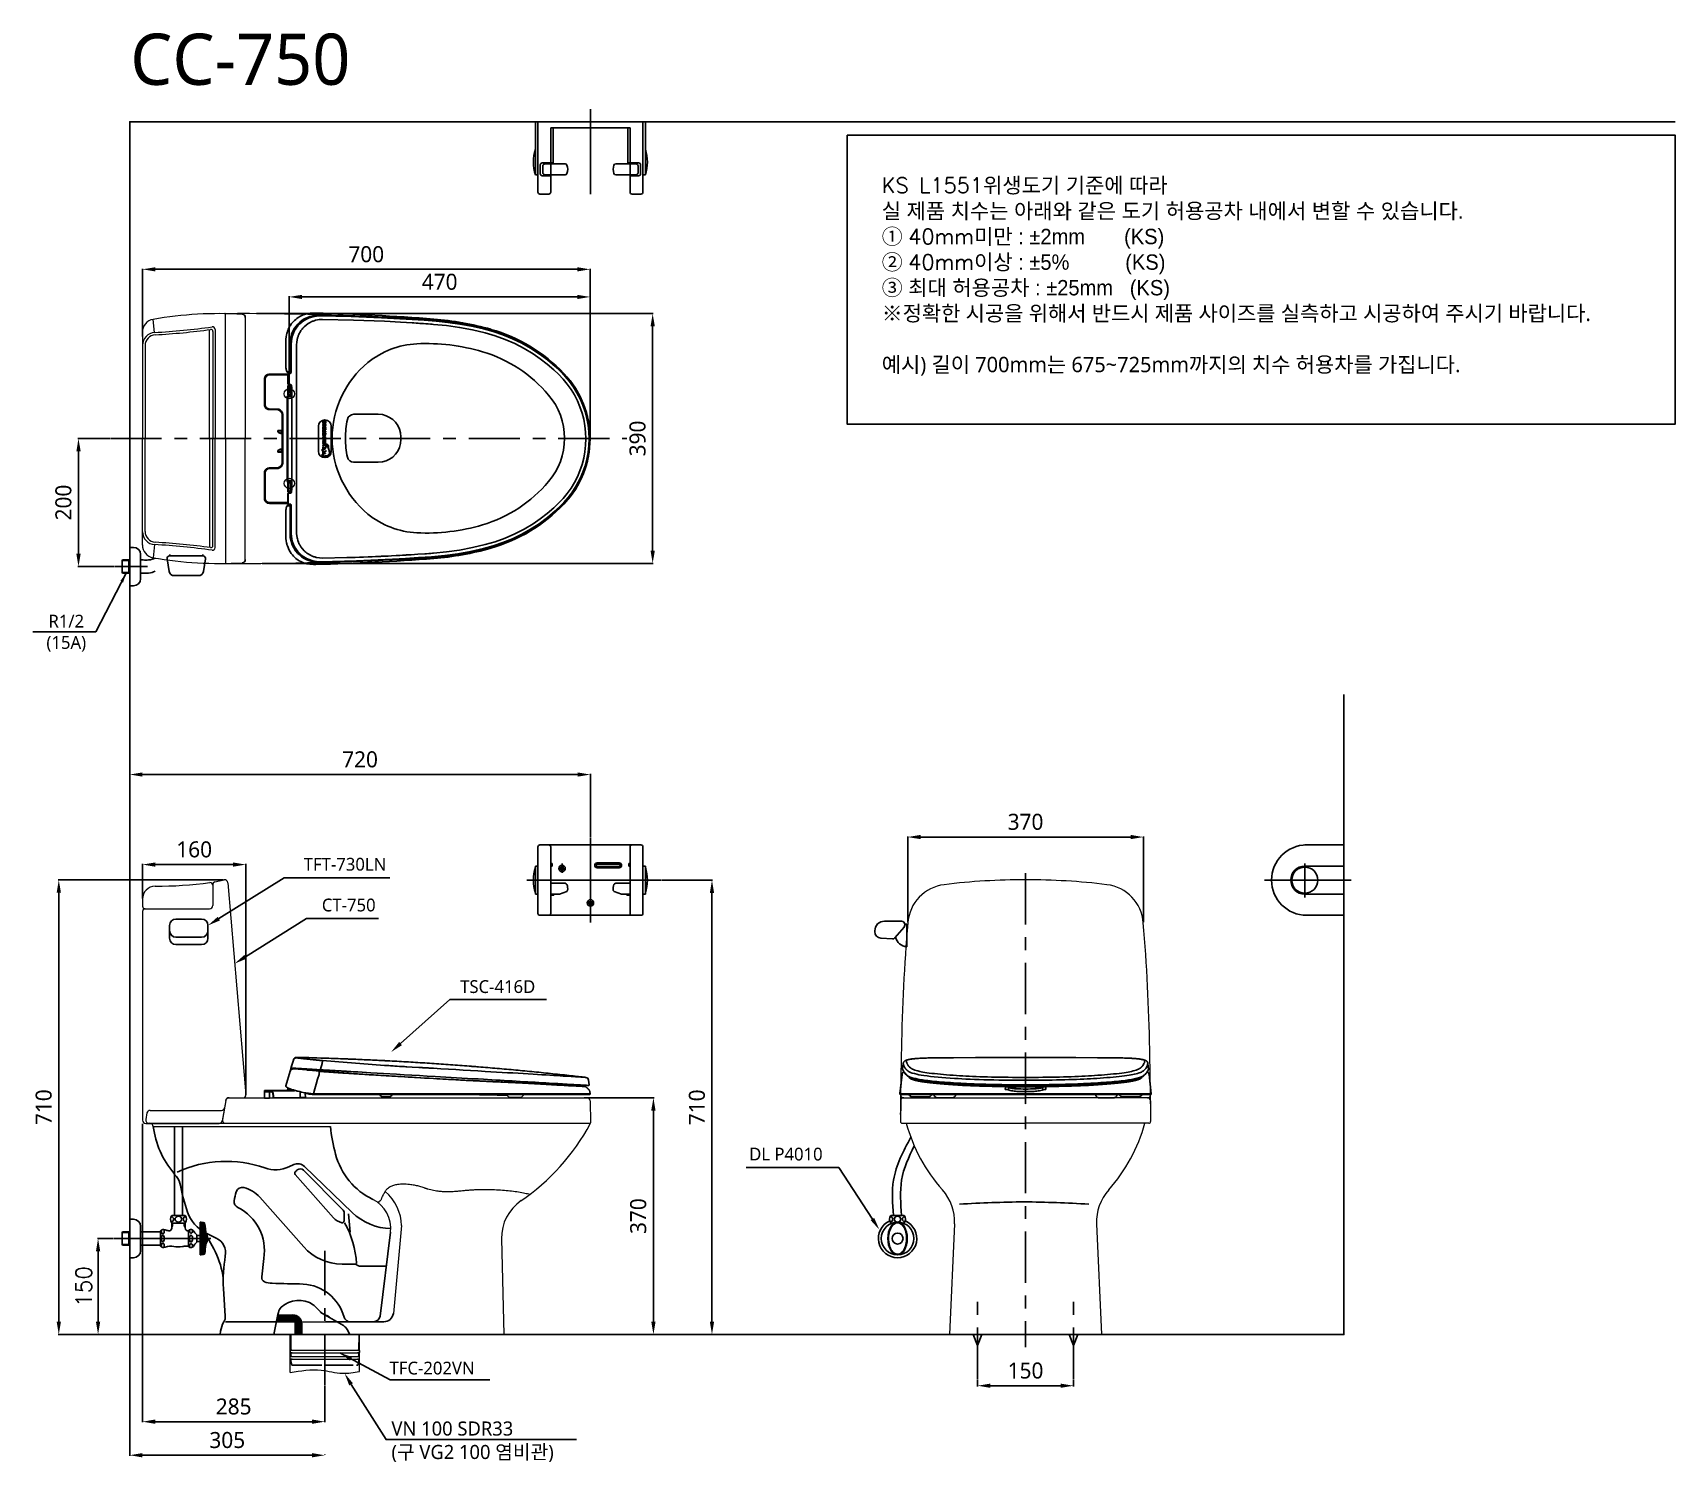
# Model space of a CAD drawing. Header units: millimetres. Extents: x 7763 to 10330, y 539 to 2772.
import ezdxf
from ezdxf.lldxf.tags import DXFTag

# ---------------------------------------------------------------- set-up
doc = ezdxf.new("R2010")
doc.units = ezdxf.units.MM
doc.linetypes.add('CENTER', pattern=[7, 4, -1, 1, -1])
doc.linetypes.add('HIDDEN', pattern=[9.525, 6.35, -3.175])
for name, color, linetype in [('1', 1, 'Continuous'), ('2', 2, 'Continuous'), ('3', 3, 'Continuous'), ('4', 4, 'Continuous'), ('6', 6, 'Continuous'), ('CENTER', 2, 'CENTER'), ('FAUCET', 4, 'Continuous'), ('THIN', 8, 'Continuous')]:
    doc.layers.add(name, color=color, linetype=linetype)
doc.styles.add('GHS', font='romans.shx', dxfattribs={"bigfont": 'whgtxt.shx'})
doc.styles.add('ROMANS', font='NanumGothic.ttf', dxfattribs={"height": 10.144927})
doc.styles.get("Standard").update_dxf_attribs({"font": 'NanumGothic.ttf'})
tags = doc.linetypes.add('DASHED', pattern=[0.75, 0.5, -0.25]).pattern_tags.tags
tags[6:7] = [DXFTag(74, 4), DXFTag(75, 0), DXFTag(340, '0'), DXFTag(46, 1.0), DXFTag(50, 0.0), DXFTag(44, 0.0), DXFTag(45, 0.0)]
tags[4:5] = [DXFTag(74, 4), DXFTag(75, 0), DXFTag(340, '0'), DXFTag(46, 1.0), DXFTag(50, 0.0), DXFTag(44, 0.0), DXFTag(45, 0.0)]
doc.dimstyles.new('AM_ISO$0', dxfattribs={"dimtxt": 3.5, "dimasz": 2.5, "dimexe": 1, "dimexo": 1, "dimgap": 0.8, "dimtad": 1, "dimdec": 0, "dimlfac": 10, "dimdsep": 46, "dimtxsty": 'Standard', "dimcen": 0, "dimclrd": 256, "dimclre": 256, "dimclrt": 2, "dimadec": 0, "dimazin": 2, "dimtp": 0.1, "dimtm": 0.1, "dimtfac": 0.71, "dimtdec": 0, "dimtmove": 0, "dimatfit": 3, "dimfxl": 0, "dimlwd": -1, "dimlwe": -1, "dimarcsym": 0})
doc.dimstyles.new('AM_ISO$7', dxfattribs={"dimtxt": 3.5, "dimasz": 3.5, "dimexe": 1, "dimexo": 1, "dimgap": 1.5, "dimtad": 1, "dimdec": 0, "dimdsep": 46, "dimtxsty": 'Standard', "dimcen": 0, "dimclrd": 256, "dimclre": 256, "dimclrt": 140, "dimadec": 0, "dimazin": 2, "dimtp": 0.1, "dimtm": 0.1, "dimtfac": 0.71, "dimtdec": 0, "dimtmove": 0, "dimatfit": 3, "dimfxl": 0, "dimlwd": -1, "dimlwe": -1, "dimarcsym": 0})
doc.dimstyles.get("Standard").update_dxf_attribs({"dimtxt": 2.7, "dimasz": 2, "dimexe": 2, "dimexo": 1, "dimgap": 1.5, "dimtad": 1, "dimlfac": 10, "dimzin": 0, "dimdsep": 46, "dimtxsty": 'Standard', "dimcen": 0, "dimclrt": 2, "dimadec": 0, "dimazin": 0, "dimtfac": 1, "dimtofl": 0, "dimtmove": 0, "dimatfit": 3, "dimfxl": 0, "dimtolj": 1, "dimtzin": 0, "dimarcsym": 0})

msp = doc.modelspace()

# ---------------------------------------------------------------- texts
at = {"insert": (7915.69802, 2770.87362), "char_height": 80, "width": 1424.2588789, "attachment_point": 1, "style": 'GHS'}
msp.add_mtext('{\\fNanumGothic|b0|i0|c0|p50;CC-750}', dxfattribs=at)
at = {"layer": '1', "color": 2, "insert": (7815.71471, 1834.03453), "char_height": 20, "width": 72.3809524, "attachment_point": 5, "style": 'GHS'}
msp.add_mtext('\\A1;{\\fNanumGothic|b0|i0|c129|p50;R1/2\\P(15A)}', dxfattribs=at)
at = {"layer": '1', "color": 2, "insert": (8489.94165, 1281.67968), "char_height": 20, "attachment_point": 5, "style": 'GHS'}
msp.add_mtext('\\A1;{\\fNanumGothic|b0|i0|c129|p50;TSC-416D}', dxfattribs=at)
at = {"layer": '2', "attachment_point": 4, "style": 'ROMANS'}
for s, insert, char_height in [('{\\Fromans|c129;KS L1551\\fGulim|b0|i0|c129|p50;위생도기 기준에 따라 \\P실 제품 치수는 아래와 같은 도기 허용공차 내에서 변할 수 있습니다. \\Fromans|c129;\\P\\fGulim|b0|i0|c129|p50;① \\Fromans|c129;40mm\\fGulim|b0|i0|c129|p50;미만 : ±2mm       (KS)\\Fromans|c129; \\P\\fGulim|b0|i0|c129|p50;② \\Fromans|c129;40mm\\fGulim|b0|i0|c129|p50;이상 : ±5%          (KS)\\Fromans|c129;\\P\\fGulim|b0|i0|c129|p50;③ 최대 허용공차 : ±25mm   (KS)}\\P※정확한 시공을 위해서 반드시 제품 사이즈를 실측하고 시공하여 주시기 바랍니다.\\P\\P예시) 길이 700mm는 675~725mm까지의 치수 허용차를 가집니다.', (9090.0442, 2391.23091), 24), ('TFC-202VN', (8320.89092, 685.6482), 20), ('VN 100 SDR33\\P(구 VG2 100 염비관)', (8323.91115, 570.55303), 22)]:
    msp.add_mtext(s, dxfattribs=dict(at, insert=insert, char_height=char_height))

# ---------------------------------------------------------------- blocks, each defined once
blk = doc.blocks.new('*D9')
at = {"color": 3}
for p, q in [((7883.6, 2138.2), (7833.8, 2138.2)), ((7834.8, 2118.2), (7834.8, 1958.2)), ((7890.3, 1938.2), (7833.8, 1938.2))]:
    blk.add_line(p, q, dxfattribs=at)
for points in [[(7831.5, 2118.2), (7838.2, 2118.2), (7834.8, 2138.2)], [(7831.5, 1958.2), (7838.2, 1958.2), (7834.8, 1938.2)]]:
    blk.add_solid(points, dxfattribs=at)
at = {"layer": 'DEFPOINTS', "color": 0}
for p in [(7884.6, 2138.2), (7834.8, 1938.2), (7891.3, 1938.2)]:
    blk.add_point(p, dxfattribs=at)
at = {"color": 2, "insert": (7811.3, 2038.2), "char_height": 25, "attachment_point": 5, "rotation": 90, "style": 'GHS'}
blk.add_mtext('{\\fNanumGothic|b0|i0|c129|p50;200}', dxfattribs=at)
blk = doc.blocks.new('*D10')
at = {"color": 3}
for p, q in [((7914.8, 737.2), (7914.8, 548.6)), ((7934.8, 549.6), (8199.8, 549.6)), ((8219.8, 550.1), (8219.8, 550.6))]:
    blk.add_line(p, q, dxfattribs=at)
for points in [[(7934.8, 552.9), (7934.8, 546.2), (7914.8, 549.6)], [(8199.8, 552.9), (8199.8, 546.2), (8219.8, 549.6)]]:
    blk.add_solid(points, dxfattribs=at)
at = {"layer": 'DEFPOINTS', "color": 0}
for p in [(7914.8, 738.2), (8219.8, 549.6), (8219.8, 549.1)]:
    blk.add_point(p, dxfattribs=at)
at = {"color": 2, "insert": (8067.3, 573.2), "char_height": 25, "attachment_point": 5, "style": 'GHS'}
blk.add_mtext('{\\fNanumGothic|b0|i0|c129|p50;305}', dxfattribs=at)
blk = doc.blocks.new('*D11')
at = {"color": 3}
for p, q in [((7934.8, 1613.2), (8614.8, 1613.2)), ((8634.8, 1515.9), (8634.8, 1614.2))]:
    blk.add_line(p, q, dxfattribs=at)
for points in [[(7934.8, 1616.5), (7934.8, 1609.9), (7914.8, 1613.2)], [(8614.8, 1616.5), (8614.8, 1609.9), (8634.8, 1613.2)]]:
    blk.add_solid(points, dxfattribs=at)
at = {"layer": 'DEFPOINTS', "color": 0}
for p in [(7914.8, 1613.2), (8634.8, 1613.2), (8634.8, 1514.9)]:
    blk.add_point(p, dxfattribs=at)
at = {"color": 2, "insert": (8274.8, 1636.8), "char_height": 25, "attachment_point": 5, "style": 'GHS'}
blk.add_mtext('{\\fNanumGothic|b0|i0|c129|p50;720}', dxfattribs=at)
blk = doc.blocks.new('*D12')
at = {"color": 3}
for p, q in [((8745.8, 1448.2), (8825.8, 1448.2)), ((8824.8, 1428.2), (8824.8, 758.2)), ((8745.8, 738.2), (8825.8, 738.2))]:
    blk.add_line(p, q, dxfattribs=at)
for points in [[(8821.5, 1428.2), (8828.1, 1428.2), (8824.8, 1448.2)], [(8821.5, 758.2), (8828.1, 758.2), (8824.8, 738.2)]]:
    blk.add_solid(points, dxfattribs=at)
at = {"layer": 'DEFPOINTS', "color": 0}
for p in [(8744.8, 1448.2), (8744.8, 738.2), (8824.8, 738.2)]:
    blk.add_point(p, dxfattribs=at)
at = {"color": 2, "insert": (8801.3, 1093.2), "char_height": 25, "attachment_point": 5, "rotation": 90, "style": 'GHS'}
blk.add_mtext('{\\fNanumGothic|b0|i0|c129|p50;710}', dxfattribs=at)
blk = doc.blocks.new('*D13')
at = {"color": 3}
for p, q in [((7934.8, 1067.2), (7934.8, 601)), ((8219.8, 658.5), (8219.8, 601)), ((7954.8, 602), (8199.8, 602))]:
    blk.add_line(p, q, dxfattribs=at)
for points in [[(7954.8, 605.4), (7954.8, 598.7), (7934.8, 602)], [(8199.8, 605.4), (8199.8, 598.7), (8219.8, 602)]]:
    blk.add_solid(points, dxfattribs=at)
at = {"layer": 'DEFPOINTS', "color": 0}
for p in [(7934.8, 1068.2), (8219.8, 659.5), (8219.8, 602)]:
    blk.add_point(p, dxfattribs=at)
at = {"color": 2, "insert": (8077.3, 625.6), "char_height": 25, "attachment_point": 5, "style": 'GHS'}
blk.add_mtext('{\\fNanumGothic|b0|i0|c129|p50;285}', dxfattribs=at)
blk = doc.blocks.new('*X2')
at = {"color": 0}
for p, q in [((1040.8, 972), (1075.8, 972)), ((1041, 973), (1074.9, 973)), ((1041.2, 974), (1073.8, 974)), ((1041.4, 975), (1072.4, 975)), ((1041.6, 976), (1070.5, 976)), ((1041.8, 977), (1066.9, 977)), ((1040, 968), (1078.1, 968)), ((1040.2, 969), (1077.7, 969)), ((1040.4, 970), (1077.2, 970)), ((1040.6, 971), (1076.6, 971)), ((1066, 967), (1078.4, 967)), ((1067.8, 966), (1078.7, 966)), ((1068.5, 965), (1078.9, 965)), ((1068.9, 964), (1079, 964)), ((1069, 963), (1079, 963)), ((1069, 962), (1079, 962)), ((1069, 961), (1079, 961)), ((1069, 960), (1079, 960)), ((1069, 959), (1079, 959)), ((1069, 958), (1079, 958)), ((1069, 957), (1079, 957)), ((1069, 956), (1079, 956)), ((1069, 955), (1079, 955)), ((1069, 954), (1079, 954)), ((1069, 953), (1079, 953)), ((1069, 952), (1079, 952)), ((1069, 951), (1079, 951)), ((1069, 950), (1079, 950)), ((1069, 949), (1079, 949)), ((1069, 948), (1079, 948)), ((1069, 947), (1079, 947))]:
    blk.add_line(p, q, dxfattribs=at)
blk = doc.blocks.new('*D7')
at = {"color": 3}
for p, q in [((9239.8, 668.1), (9239.8, 657.2)), ((9389.8, 668.1), (9389.8, 657.2)), ((9369.8, 658.2), (9259.8, 658.2))]:
    blk.add_line(p, q, dxfattribs=at)
for points in [[(9259.8, 661.5), (9259.8, 654.9), (9239.8, 658.2)], [(9369.8, 661.5), (9369.8, 654.9), (9389.8, 658.2)]]:
    blk.add_solid(points, dxfattribs=at)
at = {"layer": 'DEFPOINTS', "color": 0}
for p in [(9239.8, 669.1), (9389.8, 669.1), (9239.8, 658.2)]:
    blk.add_point(p, dxfattribs=at)
at = {"color": 2, "insert": (9314.8, 681.8), "char_height": 25, "attachment_point": 5, "style": 'GHS'}
blk.add_mtext('{\\fNanumGothic|b0|i0|c129|p50;150}', dxfattribs=at)
blk = doc.blocks.new('*D17')
at = {"color": 3}
for p, q in [((7934.8, 2297.9), (7934.8, 2403.6)), ((7954.8, 2402.6), (8614.2, 2402.6)), ((8634.2, 2139.6), (8634.2, 2403.6))]:
    blk.add_line(p, q, dxfattribs=at)
for points in [[(7954.8, 2405.9), (7954.8, 2399.3), (7934.8, 2402.6)], [(8614.2, 2405.9), (8614.2, 2399.3), (8634.2, 2402.6)]]:
    blk.add_solid(points, dxfattribs=at)
at = {"layer": 'DEFPOINTS', "color": 0}
for p in [(8634.2, 2402.6), (7934.8, 2296.9), (8634.2, 2138.6)]:
    blk.add_point(p, dxfattribs=at)
at = {"color": 2, "insert": (8284.5, 2426.1), "char_height": 25, "attachment_point": 5, "style": 'GHS'}
blk.add_mtext('{\\fNanumGothic|b0|i0|c129|p50;700}', dxfattribs=at)
blk = doc.blocks.new('*D18')
at = {"color": 3}
for p, q in [((8113, 2333.4), (8733.1, 2333.4)), ((8732.1, 2313.4), (8732.1, 1963.1)), ((8122, 1943.1), (8733.1, 1943.1))]:
    blk.add_line(p, q, dxfattribs=at)
for points in [[(8728.8, 2313.4), (8735.5, 2313.4), (8732.1, 2333.4)], [(8728.8, 1963.1), (8735.5, 1963.1), (8732.1, 1943.1)]]:
    blk.add_solid(points, dxfattribs=at)
at = {"layer": 'DEFPOINTS', "color": 0}
for p in [(8112, 2333.4), (8121, 1943.1), (8732.1, 1943.1)]:
    blk.add_point(p, dxfattribs=at)
at = {"color": 2, "insert": (8708.5, 2138.3), "char_height": 25, "attachment_point": 5, "rotation": 90, "style": 'GHS'}
blk.add_mtext('{\\fNanumGothic|b0|i0|c129|p50;390}', dxfattribs=at)
blk = doc.blocks.new('*D8')
at = {"color": 3}
for p, q in [((8164.2, 2209.2), (8164.2, 2360.5)), ((8184.2, 2359.5), (8614.2, 2359.5)), ((8634.2, 2250.2), (8634.2, 2360.5))]:
    blk.add_line(p, q, dxfattribs=at)
for points in [[(8184.2, 2362.8), (8184.2, 2356.1), (8164.2, 2359.5)], [(8614.2, 2362.8), (8614.2, 2356.1), (8634.2, 2359.5)]]:
    blk.add_solid(points, dxfattribs=at)
at = {"layer": 'DEFPOINTS', "color": 0}
for p in [(8634.2, 2359.5), (8634.2, 2249.2), (8164.2, 2208.2)]:
    blk.add_point(p, dxfattribs=at)
at = {"color": 2, "insert": (8399.2, 2383), "char_height": 25, "attachment_point": 5, "style": 'GHS'}
blk.add_mtext('{\\fNanumGothic|b0|i0|c129|p50;470}', dxfattribs=at)
blk = doc.blocks.new('*D19')
at = {"color": 3}
for p, q in [((8625.2, 1108.2), (8734.3, 1108.2)), ((8733.3, 1088.2), (8733.3, 758.2)), ((8537.5, 738.2), (8734.3, 738.2))]:
    blk.add_line(p, q, dxfattribs=at)
for points in [[(8729.9, 1088.2), (8736.6, 1088.2), (8733.3, 1108.2)], [(8729.9, 758.2), (8736.6, 758.2), (8733.3, 738.2)]]:
    blk.add_solid(points, dxfattribs=at)
at = {"layer": 'DEFPOINTS', "color": 0}
for p in [(8624.2, 1108.2), (8536.5, 738.2), (8733.3, 738.2)]:
    blk.add_point(p, dxfattribs=at)
at = {"color": 2, "insert": (8709.6, 923.2), "char_height": 25, "attachment_point": 5, "rotation": 90, "style": 'GHS'}
blk.add_mtext('{\\fNanumGothic|b0|i0|c129|p50;370}', dxfattribs=at)
blk = doc.blocks.new('*D20')
at = {"color": 3}
for p, q in [((7889.2, 888.2), (7864.4, 888.2)), ((7865.4, 868.2), (7865.4, 758.2)), ((7969.9, 738.2), (7864.4, 738.2))]:
    blk.add_line(p, q, dxfattribs=at)
for points in [[(7862.1, 868.2), (7868.8, 868.2), (7865.4, 888.2)], [(7862.1, 758.2), (7868.8, 758.2), (7865.4, 738.2)]]:
    blk.add_solid(points, dxfattribs=at)
at = {"layer": 'DEFPOINTS', "color": 0}
for p in [(7890.2, 888.2), (7865.4, 738.2), (7970.9, 738.2)]:
    blk.add_point(p, dxfattribs=at)
at = {"color": 2, "insert": (7842.9, 813.2), "char_height": 25, "attachment_point": 5, "rotation": 90, "style": 'GHS'}
blk.add_mtext('150', dxfattribs=at)
blk = doc.blocks.new('*D23')
at = {"color": 3}
for p, q in [((7934.8, 1419.6), (7934.8, 1473.5)), ((7954.8, 1472.5), (8076.4, 1472.5)), ((8096.4, 1113.5), (8096.4, 1473.5))]:
    blk.add_line(p, q, dxfattribs=at)
for points in [[(7954.8, 1475.8), (7954.8, 1469.2), (7934.8, 1472.5)], [(8076.4, 1475.8), (8076.4, 1469.2), (8096.4, 1472.5)]]:
    blk.add_solid(points, dxfattribs=at)
at = {"layer": 'DEFPOINTS', "color": 0}
for p in [(8096.4, 1472.5), (7934.8, 1418.6), (8096.4, 1112.5)]:
    blk.add_point(p, dxfattribs=at)
at = {"color": 2, "insert": (8015.6, 1496.1), "char_height": 25, "attachment_point": 5, "style": 'GHS'}
blk.add_mtext('{\\fNanumGothic|b0|i0|c129|p50;160}', dxfattribs=at)
blk = doc.blocks.new('*D14')
at = {"layer": '1', "color": 3, "lineweight": -2}
for p, q in [((8156.3, 1452), (8054.1, 1388)), ((8321.1, 1452), (8156.3, 1452))]:
    blk.add_line(p, q, dxfattribs=at)
at = {"layer": '1', "color": 3}
blk.add_solid([(8052.4, 1390.9), (8055.9, 1385.2), (8037.2, 1377.4)], dxfattribs=at)
at = {"layer": 'DEFPOINTS', "color": 0}
for p in [(8028.7, 1372.1), (8037.2, 1377.4)]:
    blk.add_point(p, dxfattribs=at)
at = {"layer": '1', "color": 2, "insert": (8251.3, 1472.9), "char_height": 20, "attachment_point": 5, "style": 'GHS'}
blk.add_mtext('\\A1;{\\fNanumGothic|b0|i0|c129|p50;TFT-730LN}', dxfattribs=at)
blk = doc.blocks.new('*D15')
at = {"layer": '1', "color": 3, "lineweight": -2}
for p, q in [((8878.2, 999.2), (9023.1, 999.2)), ((9023.1, 999.2), (9075.5, 918.7))]:
    blk.add_line(p, q, dxfattribs=at)
at = {"layer": '1', "color": 3}
blk.add_solid([(9078.3, 920.5), (9072.7, 916.9), (9086.4, 901.9)], dxfattribs=at)
at = {"layer": 'DEFPOINTS', "color": 0}
for p in [(9086.4, 901.9), (9102.7, 876.7)]:
    blk.add_point(p, dxfattribs=at)
at = {"layer": '1', "color": 2, "insert": (8940.3, 1020), "char_height": 20, "attachment_point": 5, "style": 'GHS'}
blk.add_mtext('\\A1;{\\fNanumGothic|b0|i0|c129|p50;DL P4010}', dxfattribs=at)
blk = doc.blocks.new('*D24')
at = {"color": 3}
for p, q in [((8061.3, 1448.5), (7803, 1448.5)), ((7804, 1428.5), (7804, 758.2)), ((7913.8, 738.2), (7803, 738.2))]:
    blk.add_line(p, q, dxfattribs=at)
for points in [[(7800.7, 1428.5), (7807.4, 1428.5), (7804, 1448.5)], [(7800.7, 758.2), (7807.4, 758.2), (7804, 738.2)]]:
    blk.add_solid(points, dxfattribs=at)
at = {"layer": 'DEFPOINTS', "color": 0}
for p in [(8062.3, 1448.5), (7804, 738.2), (7914.8, 738.2)]:
    blk.add_point(p, dxfattribs=at)
at = {"color": 2, "insert": (7780.5, 1093.4), "char_height": 25, "attachment_point": 5, "rotation": 90, "style": 'GHS'}
blk.add_mtext('{\\fNanumGothic|b0|i0|c129|p50;710}', dxfattribs=at)
blk = doc.blocks.new('*D16')
at = {"layer": '1', "color": 3, "lineweight": -2}
for p, q in [((8191.3, 1388.3), (8095.9, 1328.4)), ((8303.9, 1388.3), (8191.3, 1388.3))]:
    blk.add_line(p, q, dxfattribs=at)
at = {"layer": '1', "color": 3}
blk.add_solid([(8094.1, 1331.3), (8097.7, 1325.6), (8078.9, 1317.8)], dxfattribs=at)
at = {"layer": 'DEFPOINTS', "color": 0}
for p in [(8070.5, 1312.5), (8078.9, 1317.8)]:
    blk.add_point(p, dxfattribs=at)
at = {"layer": '1', "color": 2, "insert": (8257.1, 1409.2), "char_height": 20, "attachment_point": 5, "style": 'GHS'}
blk.add_mtext('\\A1;{\\fNanumGothic|b0|i0|c129|p50;CT-750}', dxfattribs=at)
blk = doc.blocks.new('*D22')
at = {"color": 3}
for p, q in [((9130.8, 1382.7), (9130.8, 1516.5)), ((9150.8, 1515.5), (9478.9, 1515.5)), ((9498.9, 1382.7), (9498.9, 1516.5))]:
    blk.add_line(p, q, dxfattribs=at)
for points in [[(9150.8, 1518.9), (9150.8, 1512.2), (9130.8, 1515.5)], [(9478.9, 1518.9), (9478.9, 1512.2), (9498.9, 1515.5)]]:
    blk.add_solid(points, dxfattribs=at)
at = {"layer": 'DEFPOINTS', "color": 0}
for p in [(9498.9, 1515.5), (9130.8, 1381.7), (9498.9, 1381.7)]:
    blk.add_point(p, dxfattribs=at)
at = {"color": 2, "insert": (9314.8, 1539.2), "char_height": 25, "attachment_point": 5, "style": 'GHS'}
blk.add_mtext('{\\fNanumGothic|b0|i0|c129|p50;370}', dxfattribs=at)
blk = doc.blocks.new('2E12E')
at = {"color": 2}
for p, q in [((6853, 1272.3), (6853, 1272.3)), ((7037.4, 1263), (7037.4, 1263)), ((7126.6, 1247), (7126.6, 1247)), ((6806.3, 1220.6), (6806.3, 1188.5)), ((6772.8, 1129.5), (6772.8, 1168.8)), ((6772.8, 1168.8), (6772.8, 1168.8)), ((6773.8, 1168.8), (6773.8, 1129.5)), ((6786.4, 1177), (6780.8, 1177)), ((6780.8, 1176.8), (6809.2, 1176.8)), ((6780.8, 1176.8), (6783.9, 1176.8)), ((6780.8, 1176.8), (6780.8, 1176.8)), ((6809.2, 1175.8), (6780.8, 1175.8)), ((6786.3, 1176.9), (6785.8, 1176.9)), ((6786.3, 1176.9), (6786.4, 1177)), ((6787.2, 1177), (6786.4, 1176.9)), ((6787.2, 1177), (6809.3, 1177)), ((6809.2, 1176.5), (6809.2, 1162.4)), ((6809.3, 1158.1), (6809.3, 1145)), ((6809.7, 1177.8), (6812.8, 1177.9)), ((6809.7, 1177.8), (6809.7, 1161.1)), ((6809.7, 1161.1), (6814, 1160.9)), ((6809.9, 1158), (6809.9, 1145)), ((6809.9, 1158), (6812.9, 1157.8)), ((6810.9, 1178.6), (6811.3, 1178.6)), ((6811, 1178.6), (6811.4, 1178.6)), ((6814.8, 1159.8), (6811.8, 1160)), ((6812.9, 1144.8), (6812.9, 1157.8)), ((6815.4, 996.1), (6815.4, 1155.9)), ((7240.8, 1177.9), (7240.8, 1177.9)), ((6772.8, 1129.5), (6772.8, 1129.5)), ((6808.1, 1010.2), (6808.1, 1141.7)), ((6809.1, 1141.7), (6809.1, 1010.2)), ((6809.3, 1010.5), (6809.3, 1141.5)), ((6812.9, 1144.8), (6809.9, 1145)), ((6815.4, 1142.7), (6810.1, 1142.7)), ((6810.3, 1142.5), (6810.1, 1142.7)), ((6811.2, 1143.5), (6814.2, 1143.3)), ((6780.8, 1122.5), (6792.5, 1122.5)), ((6792.5, 1121.5), (6780.8, 1121.5)), ((6792.5, 1121.5), (6780.8, 1121.5)), ((6780.8, 1121.5), (6780.8, 1121.5)), ((6792.5, 1121.5), (6792.5, 1122.5)), ((6792.5, 1121.5), (6792.5, 1121.5)), ((6800.5, 1092.1), (6800.5, 1113.7)), ((6800.5, 1113.7), (6800.5, 1113.7)), ((6800.5, 1092.1), (6800.5, 1113.5)), ((6800.5, 1113.5), (6800.5, 1113.5)), ((6801.5, 1113.5), (6801.5, 1038.5)), ((6793.8, 1088.4), (6793.8, 1088.3)), ((6793.8, 1087.3), (6793.8, 1088.3)), ((6794, 1088.3), (6794, 1087.3)), ((6794.1, 1087.1), (6794, 1087)), ((6794.3, 1088.9), (6798.5, 1088.9)), ((6794.3, 1088.9), (6794.3, 1088.8)), ((6794.3, 1088.8), (6799.1, 1088.8)), ((6799.1, 1088.6), (6794.3, 1088.6)), ((6799.3, 1088.9), (6799.1, 1088.8)), ((6799.1, 1088.6), (6799.1, 1088.8)), ((6799.4, 1087.1), (6799.4, 1088.3)), ((6799.6, 1088.3), (6799.8, 1088.4)), ((6799.6, 1088.3), (6799.6, 1087.1)), ((6799.8, 1087.3), (6799.8, 1088.4)), ((6800, 1083.9), (6800, 1083.8)), ((6800.5, 1087), (6800.5, 1092.1)), ((6800.5, 1091.6), (6800.5, 1091.4)), ((6800.5, 1086.7), (6800.5, 1091.4)), ((6800.5, 1086), (6800.5, 1086.3)), ((6800.5, 1085.8), (6800.5, 1081)), ((6800.5, 1083.2), (6800.5, 1083.9)), ((6800.5, 1083.2), (6800.5, 1083)), ((6800.5, 1069.5), (6800.5, 1082.5)), ((6800.5, 1081), (6800.5, 1076)), ((6793.8, 1055.7), (6793.8, 1056.6)), ((6793.8, 1055.7), (6793.8, 1055.6)), ((6794, 1057), (6794.1, 1056.9)), ((6794, 1056.6), (6794, 1055.7)), ((6794.3, 1055.4), (6799.1, 1055.4)), ((6799.1, 1055.2), (6794.3, 1055.2)), ((6794.3, 1055.2), (6794.3, 1055.1)), ((6794.3, 1055.1), (6798.5, 1055.1)), ((6799.1, 1055.2), (6799.1, 1055.4)), ((6799.1, 1055.2), (6799.3, 1055.1)), ((6799.4, 1055.7), (6799.4, 1056.9)), ((6799.6, 1056.9), (6799.6, 1055.7)), ((6799.8, 1055.6), (6799.6, 1055.7)), ((6799.8, 1055.6), (6799.8, 1056.7)), ((6800, 1060.1), (6800, 1060.1)), ((6800.5, 1071), (6800.5, 1066.2)), ((6800.5, 1069), (6800.5, 1068.8)), ((6800.5, 1060.5), (6800.5, 1068.8)), ((6800.5, 1065.6), (6800.5, 1066)), ((6800.5, 1065), (6800.5, 1059.9)), ((6800.5, 1060.5), (6800.5, 1060.4)), ((6800.5, 1059.9), (6800.5, 1038.5)), ((6800.5, 1038.3), (6800.5, 1057.4)), ((6780.8, 1030.5), (6792.5, 1030.5)), ((6792.5, 1030.5), (6780.8, 1030.5)), ((6780.8, 1030.5), (6780.8, 1030.5)), ((6792.5, 1029.5), (6780.8, 1029.5)), ((6792.5, 1029.5), (6792.5, 1030.5)), ((6792.5, 1030.5), (6792.5, 1030.5)), ((6800.5, 1038.5), (6800.5, 1038.5)), ((6800.5, 1038.3), (6800.5, 1038.3)), ((6772.8, 983.2), (6772.8, 1022.5)), ((6772.8, 1022.5), (6772.8, 1022.5)), ((6772.8, 1022.5), (6772.8, 1022.5)), ((6773.8, 1022.5), (6773.8, 983.2)), ((6809.3, 1007), (6809.3, 993.8)), ((6809.9, 1007), (6812.9, 1007.2)), ((6809.9, 1007), (6809.9, 994)), ((6810.1, 1009.2), (6810.3, 1009.5)), ((6810.1, 1009.2), (6815.4, 1009.2)), ((6814.2, 1008.7), (6811.2, 1008.5)), ((6812.9, 994.2), (6812.9, 1007.2)), ((6772.8, 983.2), (6772.8, 983.2)), ((6772.8, 983.2), (6772.8, 983.2)), ((6780.8, 976.2), (6809.2, 976.2)), ((6809.2, 989.6), (6809.2, 975.5)), ((6809.7, 990.9), (6814, 991.1)), ((6809.7, 990.9), (6809.7, 974.2)), ((6812.9, 994.2), (6809.9, 994)), ((6811.8, 992), (6814.8, 992.2)), ((6809.2, 975.2), (6780.8, 975.2)), ((6780.8, 975.2), (6780.8, 975.1)), ((6780.8, 975.1), (6783.9, 975.1)), ((6786.4, 975), (6780.8, 975)), ((6785.8, 975.1), (6786.3, 975)), ((6786.4, 975), (6786.3, 975)), ((6787.2, 975), (6786.4, 975.1)), ((6809.3, 975), (6787.2, 975)), ((6806.3, 963.4), (6806.3, 931.4)), ((6809.7, 974.2), (6812.8, 974)), ((6811.3, 973.4), (6810.9, 973.4)), ((6811.4, 973.4), (6811, 973.4)), ((7240.8, 974), (7240.8, 974)), ((7126.6, 905), (7126.6, 905)), ((6853, 879.7), (6853, 879.7))]:
    blk.add_line(p, q, dxfattribs=at)
for points in [[(6825.3, 1265.4), (6823.4, 1264.1), (6821.6, 1262.6), (6819.7, 1260.9), (6818, 1259.2), (6815.3, 1255.9), (6812.8, 1252.3), (6812.2, 1251.3), (6811.7, 1250.3), (6811.1, 1249.3), (6810.6, 1248.3), (6810.1, 1247.2), (6809.7, 1246.1), (6809.2, 1245), (6808.8, 1243.9), (6808.6, 1243.1), (6808.2, 1242), (6807.8, 1240.5), (6807.3, 1238.6), (6806.8, 1235.5), (6806.4, 1231.7), (6806.3, 1227.2)], [(6812.8, 1224.6), (6813, 1228.9), (6813.7, 1233.4), (6814.4, 1236.5), (6815.3, 1239.5), (6816.3, 1242), (6817.9, 1245.4), (6819.9, 1248.9), (6822.2, 1252.1), (6824.8, 1255.1), (6827.9, 1258), (6831.3, 1260.8), (6835.1, 1263.2), (6839.2, 1265.2), (6843.6, 1266.9), (6848.2, 1268.1), (6853.1, 1268.8), (6858.1, 1269)], [(6814.6, 1223.9), (6814.9, 1228.4), (6815.5, 1232.8), (6816.6, 1237), (6818.1, 1241.1), (6820, 1245), (6822.3, 1248.7), (6825, 1252.2), (6828, 1255.4), (6832.3, 1259.2), (6837.3, 1262.3)], [(6823, 1222.7), (6823.2, 1226.7), (6823.8, 1230.6), (6824.1, 1231.7), (6824.3, 1232.8), (6824.6, 1233.9), (6825, 1234.9), (6825.3, 1236), (6825.7, 1237.1), (6826.2, 1238.1), (6826.6, 1239), (6827.3, 1240.5), (6828.4, 1242.5), (6829.9, 1245), (6831.5, 1247.2), (6832.9, 1248.9), (6834.1, 1250.2), (6834.9, 1251), (6837.9, 1253.7), (6841.1, 1256), (6842.2, 1256.6), (6843.3, 1257.3), (6844.5, 1257.9), (6845.7, 1258.5), (6846.8, 1259), (6848.1, 1259.5), (6849, 1259.9), (6850.6, 1260.4), (6852.8, 1261.1), (6855.6, 1261.7), (6858.3, 1262.1), (6860.5, 1262.3), (6862.2, 1262.4), (6863.4, 1262.4)], [(6837.3, 1262.4), (6834.6, 1260.8), (6832.5, 1259.3), (6830.6, 1257.8), (6828.4, 1255.9), (6825.9, 1253.4), (6825, 1252.4)], [(6849.3, 1272.4), (6844.1, 1272.2), (6838.8, 1271.2), (6833.3, 1269.6), (6829.3, 1267.7), (6825.4, 1265.4), (6825.3, 1265.4)], [(6837.3, 1262.3), (6842.8, 1264.9), (6848.2, 1266.7), (6854.2, 1267.8), (6860.4, 1268.1)], [(6849.3, 1272.4), (6853, 1272.3)], [(6853, 1272.3), (6849.3, 1272.4)], [(6849.3, 1272.4), (6849.3, 1272.4), (6849.3, 1272.4)], [(7037.3, 1261), (7025.7, 1261.8), (7013.3, 1262.7), (7000, 1263.5), (6985.8, 1264.3), (6979.2, 1264.7), (6972.4, 1265.1), (6965.4, 1265.4), (6958.2, 1265.8), (6950.9, 1266.1), (6945.5, 1266.3), (6940.5, 1266.6), (6934, 1266.8), (6926.6, 1267.1), (6918.4, 1267.4), (6909.4, 1267.7), (6899.9, 1268), (6891, 1268.3), (6881.4, 1268.5), (6872.7, 1268.7), (6864.9, 1268.9), (6858.1, 1269)], [(6860.4, 1268.1), (6908.1, 1266.9), (6955.8, 1265), (7003.5, 1262.3), (7022.2, 1261.1), (7040.9, 1259.8), (7059.6, 1257.9), (7078.1, 1255.2), (7096.6, 1251.8), (7114.9, 1247.6), (7130.3, 1243.4), (7145.5, 1238.3), (7160.4, 1232.3), (7174.8, 1225.3), (7188.8, 1217.5), (7202.2, 1208.7), (7215, 1199.1), (7227.2, 1188.7), (7235, 1181.4), (7242.4, 1173.7), (7249.3, 1165.5), (7255.6, 1156.8), (7261.2, 1147.7), (7266.2, 1138.2), (7270.4, 1128.4), (7273.9, 1118.2), (7276.6, 1107.9), (7278.6, 1097.3), (7279.7, 1086.7), (7280.1, 1076)], [(6863.4, 1262.4), (6912, 1261.4), (6960.6, 1259.5), (6969.2, 1259), (6977, 1258.6), (6985.4, 1258.2), (6994.9, 1257.6), (7003.4, 1257.1), (7006.5, 1256.9), (7009.7, 1256.7), (7012.8, 1256.5), (7015.8, 1256.3), (7018.3, 1256.1), (7021.5, 1255.9), (7024.9, 1255.7), (7028.9, 1255.4), (7032.4, 1255.1), (7035.1, 1254.9), (7037, 1254.8)], [(7126.2, 1245.5), (7116, 1248.2), (7105.3, 1250.8), (7094, 1253.2), (7082.1, 1255.5), (7071, 1257.3), (7059.8, 1258.8), (7048.5, 1260), (7037.3, 1261)], [(7037, 1254.8), (7057.4, 1252.8), (7077.7, 1249.9), (7097.9, 1246.1), (7117.9, 1241.4), (7133.6, 1236.8), (7149.1, 1231.3), (7164.1, 1224.8), (7178.6, 1217.3), (7192.7, 1208.8), (7203.9, 1201.1), (7214.7, 1192.7), (7225, 1183.7), (7232.4, 1176.7), (7239.4, 1169.2), (7245.9, 1161.4), (7251.9, 1153.1), (7257.2, 1144.4), (7261.8, 1135.3), (7265.8, 1125.9), (7269.1, 1116.2), (7271.7, 1106.4), (7273.5, 1096.3), (7274.6, 1086.2), (7275, 1076)], [(7218.4, 1197.4), (7210.1, 1204), (7199.2, 1211.7), (7187.8, 1219), (7178.2, 1224.5), (7168.2, 1229.6), (7157.9, 1234.3), (7148.2, 1238.3), (7137.6, 1242), (7126.2, 1245.5)], [(6806.3, 1220.6), (6806.3, 1227.2)], [(6806.3, 1220.6), (6806.3, 1188.6)], [(6806.3, 1220.6), (6806.3, 1220.6), (6806.3, 1220.6)], [(6812.8, 1224.6), (6813, 1180.8)], [(6814.6, 1224.4), (6814.6, 1224)], [(6814.6, 1224), (6814.6, 1219.4), (6814.6, 1213.8), (6814.6, 1207.3), (6814.6, 1200), (6814.6, 1191.8), (6814.6, 1183)], [(6814.6, 1182.9), (6814.7, 1189.6), (6814.6, 1195.5), (6814.6, 1203.7), (6814.6, 1210.5), (6814.6, 1217.1), (6814.6, 1223.9)], [(6814.6, 1223.9), (6814.6, 1223.9), (6814.6, 1223.9)], [(6823, 1222.7), (6823, 1188.6), (6823.1, 1154.4)], [(6809, 1180.6), (6808.6, 1180.7), (6808.1, 1181.2), (6807.7, 1181.8), (6807.3, 1182.7), (6806.9, 1183.8), (6806.6, 1185.2), (6806.4, 1186.8), (6806.3, 1188.6)], [(6806.3, 1188.6), (6806.4, 1186.4), (6806.7, 1184.3), (6807.2, 1182.6), (6807.8, 1181.2), (6808.4, 1180.1), (6809.1, 1179.3), (6810, 1178.7), (6810.9, 1178.6)], [(6806.3, 1188.6), (6806.3, 1188.6), (6806.3, 1188.6)], [(6806.3, 1188.6), (6806.3, 1188.6)], [(6813, 1180.8), (6809, 1180.6)], [(6814.6, 1183), (6814.6, 1181.7), (6814.4, 1180.6), (6814.2, 1179.6), (6814, 1178.9), (6813.5, 1178.2), (6812.8, 1177.9)], [(6812.8, 1177.9), (6813.2, 1177.8), (6813.5, 1177.9), (6813.8, 1178.3), (6814.1, 1178.9), (6814.3, 1179.8), (6814.5, 1180.7), (6814.6, 1181.8), (6814.6, 1182.9)], [(6813, 1180.8), (6813.8, 1180.8), (6814.4, 1180.8)], [(6814.6, 1182.9), (6814.6, 1182.9), (6814.6, 1182.9)], [(7240.2, 1177.3), (7230.8, 1186.5), (7220.7, 1195.5), (7218.4, 1197.4)], [(6772.8, 1168.8), (6772.8, 1168.8), (6772.8, 1168.8), (6772.8, 1168.8), (6773, 1170.6), (6773.4, 1171.9), (6773.9, 1172.9), (6774.5, 1173.7), (6775.1, 1174.5), (6775.7, 1175), (6776.4, 1175.5), (6777.8, 1176.2), (6780.8, 1176.8)], [(6772.8, 1168.8), (6772.8, 1168.8)], [(6773.8, 1168.8), (6773.4, 1168.8), (6773.1, 1168.8), (6772.9, 1168.8), (6772.8, 1168.8)], [(6780.8, 1176.8), (6780.8, 1176.7), (6780.8, 1176.5), (6780.8, 1176.2), (6780.8, 1175.8)], [(6811, 1178.6), (6810.2, 1178.7), (6809.6, 1179.1), (6809.2, 1179.8), (6809, 1180.6)], [(6812.7, 1160.1), (6812.3, 1160.1), (6811.6, 1160.1), (6811.2, 1160.1), (6810.9, 1160), (6810.7, 1159.9), (6810.3, 1159.8), (6809.9, 1159.4), (6809.5, 1158.9), (6809.3, 1158.3), (6809.3, 1158)], [(6811, 1178.6), (6813.9, 1178.7)], [(6811.3, 1178.6), (6811.5, 1178.6)], [(6811.8, 1160), (6811.4, 1160), (6811.4, 1160.1), (6811.9, 1160.1), (6812.8, 1160.1)], [(6815.3, 1157.8), (6814.5, 1157.8), (6813.5, 1157.8), (6812.9, 1157.8)], [(7277.4, 1107.7), (7274.9, 1117.4), (7271.8, 1126.9), (7268, 1136), (7263.6, 1145.1), (7258.6, 1153.7), (7253, 1162), (7246.9, 1169.7), (7240.2, 1177.3)], [(6780.8, 1121.5), (6777.8, 1122.1), (6776.4, 1122.8), (6775.7, 1123.3), (6775.1, 1123.8), (6774.6, 1124.4), (6774.2, 1125), (6773.8, 1125.7), (6773.4, 1126.4), (6773, 1127.7), (6772.8, 1129.5)], [(6772.8, 1129.5), (6772.9, 1129.5), (6773.1, 1129.5), (6773.4, 1129.5), (6773.8, 1129.5)], [(6810.1, 1143.7), (6809.3, 1143.6), (6808.7, 1143.2), (6808.2, 1142.5), (6808.1, 1141.7)], [(6809.1, 1141.7), (6809, 1141.7), (6808.8, 1141.7), (6808.5, 1141.7), (6808.1, 1141.7)], [(6809.1, 1141.7), (6809.2, 1142.1), (6809.4, 1142.4), (6809.7, 1142.7), (6810.1, 1142.7)], [(6809.1, 1141.7), (6809.3, 1141.5)], [(6809.3, 1145.1), (6809.3, 1144.9), (6809.5, 1144.4), (6809.7, 1144), (6810, 1143.8), (6810.2, 1143.7), (6810.4, 1143.6), (6810.5, 1143.6), (6810.7, 1143.5), (6810.9, 1143.5), (6811.2, 1143.5)], [(6809.3, 1145.1), (6809.9, 1145)], [(6809.3, 1141.5), (6809.4, 1141.9), (6809.6, 1142.2), (6809.9, 1142.4), (6810.3, 1142.5)], [(6815.4, 1141.3), (6814.4, 1141.3), (6813.4, 1141.3), (6812, 1141.4), (6810.8, 1141.4), (6809.8, 1141.4), (6809.3, 1141.5)], [(6809.9, 1145), (6810, 1144.4), (6810.3, 1143.9), (6810.7, 1143.6), (6811.3, 1143.5)], [(6810.1, 1143.7), (6810.1, 1143.4), (6810.1, 1143), (6810.1, 1142.8), (6810.1, 1142.7)], [(6812.9, 1144.8), (6813.4, 1144.8), (6814.3, 1144.8), (6815.3, 1144.8), (6815.4, 1144.8)], [(6814.3, 1143.3), (6813.8, 1143.4), (6813.3, 1143.7), (6813, 1144.2), (6812.9, 1144.8)], [(6814.3, 1143.3), (6814.7, 1143.3), (6815.3, 1143.3), (6815.4, 1143.3)], [(6823.1, 1076), (6823.1, 1115.2), (6823.1, 1154.4)], [(6780.8, 1122.5), (6780.8, 1122.1), (6780.8, 1121.8), (6780.8, 1121.6), (6780.8, 1121.5)], [(6792.5, 1121.5), (6795.5, 1120.9), (6798.1, 1119.2), (6799.9, 1116.6), (6800.5, 1113.5)], [(6800.5, 1086), (6800.5, 1113.5)], [(6801.5, 1113.5), (6801.1, 1113.5), (6800.8, 1113.5), (6800.6, 1113.5), (6800.5, 1113.5)], [(7278.4, 1103.4), (7277.9, 1105.5), (7277.4, 1107.7)], [(6793.8, 1088.3), (6793.8, 1088.4), (6793.9, 1088.5), (6793.9, 1088.6), (6794, 1088.7), (6794.2, 1088.8), (6794.3, 1088.8)], [(6794, 1088.3), (6794, 1088.3), (6793.9, 1088.3), (6793.8, 1088.3), (6793.8, 1088.3)], [(6794, 1087), (6793.9, 1087.1), (6793.9, 1087.1), (6793.8, 1087.2), (6793.8, 1087.3)], [(6793.8, 1087.3), (6793.8, 1087.3), (6793.9, 1087.3), (6794, 1087.3), (6794, 1087.3)], [(6793.8, 1087.3), (6793.8, 1087)], [(6794, 1087), (6794, 1086.6)], [(6794.3, 1088.8), (6794.3, 1088.8), (6794.3, 1088.7), (6794.3, 1088.7), (6794.3, 1088.6)], [(6798.5, 1084.1), (6798.6, 1084.1), (6799.1, 1084), (6799.5, 1083.9), (6799.8, 1083.8), (6800, 1083.8), (6800, 1083.8)], [(6799.1, 1088.8), (6799.2, 1088.8), (6799.3, 1088.8), (6799.3, 1088.7), (6799.4, 1088.6), (6799.5, 1088.5), (6799.6, 1088.3)], [(6799.3, 1088.9), (6799.5, 1088.9), (6799.7, 1088.8), (6799.8, 1088.6), (6799.8, 1088.5), (6799.8, 1088.4), (6799.8, 1088.4)], [(6799.6, 1088.3), (6799.5, 1088.3), (6799.5, 1088.3), (6799.4, 1088.3), (6799.4, 1088.3)], [(6799.4, 1087.1), (6799.4, 1087.1), (6799.5, 1087.1), (6799.5, 1087.1), (6799.6, 1087.1)], [(6799.8, 1087.3), (6799.6, 1087.1)], [(6800, 1086.6), (6799.8, 1086.7), (6799.7, 1086.8), (6799.6, 1086.9), (6799.6, 1087.1)], [(6799.8, 1087.3), (6799.8, 1087.2), (6799.8, 1087.1), (6799.9, 1087), (6800, 1086.9), (6800, 1086.9)], [(6800, 1086.6), (6800, 1086.6), (6800, 1086.6), (6799.9, 1086.5), (6799.9, 1086.4)], [(6800, 1086.6), (6800, 1086.6), (6800, 1086.7), (6800, 1086.7), (6800.1, 1086.7), (6800.1, 1086.7), (6800.1, 1086.7), (6800.1, 1086.8)], [(6800, 1086.8), (6800, 1086.8), (6800.1, 1086.8), (6800.1, 1086.8), (6800.1, 1086.8)], [(6800, 1083.9), (6800, 1083.9), (6800.2, 1083.9), (6800.5, 1083.9)], [(6800.5, 1086.7), (6800.2, 1086.7), (6800.1, 1086.8)], [(6800.5, 1083.3), (6800.5, 1083.3), (6800.5, 1083.2), (6800.5, 1083.2)], [(7281.3, 1076), (7281.1, 1083.1), (7280.6, 1089.4), (7280, 1094.8), (7279.2, 1099.4), (7278.4, 1103.4)], [(6794, 1057), (6793.9, 1056.9), (6793.9, 1056.8), (6793.8, 1056.7), (6793.8, 1056.6)], [(6793.8, 1057), (6793.8, 1056.6)], [(6794, 1056.6), (6794, 1056.6), (6793.9, 1056.6), (6793.8, 1056.6), (6793.8, 1056.6)], [(6793.8, 1055.7), (6793.8, 1055.6), (6793.9, 1055.5), (6793.9, 1055.4), (6794, 1055.3), (6794.2, 1055.2), (6794.3, 1055.2)], [(6793.8, 1055.7), (6793.8, 1055.7), (6793.9, 1055.7), (6794, 1055.7), (6794, 1055.7)], [(6794, 1057), (6794, 1057.4)], [(6794.3, 1055.4), (6794.3, 1055.3), (6794.3, 1055.2), (6794.3, 1055.2), (6794.3, 1055.2)], [(6798.5, 1059.9), (6798.6, 1059.9), (6799.1, 1060), (6799.5, 1060.1), (6799.8, 1060.1), (6800, 1060.1), (6800, 1060.1)], [(6799.1, 1055.2), (6799.2, 1055.2), (6799.3, 1055.2), (6799.3, 1055.3), (6799.4, 1055.3), (6799.5, 1055.5), (6799.6, 1055.7)], [(6799.3, 1055.1), (6799.5, 1055.1), (6799.7, 1055.2), (6799.8, 1055.3), (6799.8, 1055.5), (6799.8, 1055.5), (6799.8, 1055.6)], [(6799.4, 1056.9), (6799.4, 1057.1), (6799.5, 1057.3), (6799.7, 1057.5), (6799.9, 1057.6)], [(6799.6, 1056.9), (6799.5, 1056.9), (6799.5, 1056.9), (6799.4, 1056.9), (6799.4, 1056.9)], [(6799.4, 1055.7), (6799.4, 1055.7), (6799.5, 1055.7), (6799.5, 1055.7), (6799.6, 1055.7)], [(6799.6, 1056.9), (6799.6, 1057), (6799.7, 1057.2), (6799.8, 1057.3), (6800, 1057.4)], [(6799.6, 1056.9), (6799.8, 1056.7)], [(6799.8, 1056.7), (6799.8, 1056.8), (6799.8, 1056.9), (6799.9, 1057), (6800, 1057.1), (6800, 1057.1)], [(6799.9, 1057.6), (6799.9, 1057.5), (6800, 1057.4), (6800, 1057.4), (6800, 1057.4)], [(6800, 1060.1), (6800, 1060.1), (6800.2, 1060.1), (6800.5, 1060.1)], [(6800.1, 1057.2), (6800.1, 1057.3), (6800.1, 1057.3), (6800, 1057.3), (6800, 1057.4), (6800, 1057.4), (6800, 1057.4)], [(6800, 1057.2), (6800, 1057.2), (6800.1, 1057.2), (6800.1, 1057.2), (6800.1, 1057.2)], [(6800.5, 1057.3), (6800.2, 1057.2), (6800.1, 1057.2)], [(6800.5, 1076), (6800.5, 1074), (6800.5, 1071)], [(6800.5, 1068.7), (6800.5, 1068.7), (6800.5, 1068.8), (6800.5, 1068.8)], [(6800.5, 1066), (6800.5, 1038.5)], [(6823.1, 997.6), (6823.1, 1036.8), (6823.1, 1076)], [(7280.1, 1076), (7279.7, 1065.3), (7278.6, 1054.6), (7276.6, 1044.1), (7273.9, 1033.7), (7270.4, 1023.6), (7266.2, 1013.8), (7260.1, 1002.4), (7253.2, 991.6), (7245.3, 981.5), (7236.5, 972.1), (7227.2, 963.2), (7215, 952.9), (7202.2, 943.3), (7188.8, 934.5), (7174.8, 926.7), (7160.4, 919.7), (7145.5, 913.7), (7130.3, 908.6), (7114.9, 904.4), (7094.9, 899.9), (7074.8, 896.2), (7054.5, 893.5), (7034.1, 891.7), (7013.7, 890.3), (6993.3, 889), (6972.8, 887.9), (6916.7, 885.4), (6860.4, 883.9)], [(7275, 1076), (7274.6, 1065.8), (7273.5, 1055.7), (7271.7, 1045.6), (7269.1, 1035.7), (7265.8, 1026.1), (7261.8, 1016.7), (7257.2, 1007.6), (7251.9, 998.9), (7245.9, 990.6), (7239.4, 982.7), (7232.4, 975.3), (7225, 968.3), (7214.7, 959.3), (7203.9, 950.9), (7192.7, 943.2), (7178.6, 934.7), (7164.1, 927.2), (7149.1, 920.6), (7133.6, 915.1), (7117.9, 910.6), (7097.9, 905.9), (7077.7, 902), (7057.4, 899.2), (7037, 897.2)], [(7281.3, 1076), (7281.1, 1068.9), (7280.6, 1062.6), (7280, 1057.2), (7279.2, 1052.6), (7278.4, 1048.6)], [(6780.8, 1030.5), (6777.8, 1029.9), (6776.4, 1029.2), (6775.1, 1028.1), (6773.6, 1026), (6773, 1024.4), (6772.8, 1022.5)], [(6780.8, 1030.5), (6780.8, 1030.4), (6780.8, 1030.2), (6780.8, 1029.9), (6780.8, 1029.5)], [(6800.5, 1038.5), (6800.3, 1036.8), (6799.8, 1035.3), (6798.1, 1032.8), (6795.6, 1031.1), (6794.1, 1030.6), (6792.5, 1030.5)], [(6800, 1035.6), (6799.6, 1034.7), (6799.5, 1034.4)], [(6800.5, 1038.3), (6800.2, 1036.4), (6800, 1035.6)], [(6800.5, 1038.5), (6800.6, 1038.5), (6800.8, 1038.5), (6801.1, 1038.5), (6801.5, 1038.5)], [(7277.4, 1044.2), (7274.9, 1034.6), (7271.8, 1025.1), (7268, 1015.9), (7263.5, 1006.9), (7258.5, 998.2), (7252.9, 990), (7246.9, 982.3), (7240.2, 974.7)], [(7277.4, 1044.2), (7277.9, 1046.4), (7278.4, 1048.6)], [(6772.8, 1022.5), (6772.8, 1022.3)], [(6773.8, 1022.5), (6773.4, 1022.5), (6773.1, 1022.5), (6772.9, 1022.5), (6772.8, 1022.5)], [(6808.1, 1010.2), (6808.5, 1010.2), (6808.8, 1010.2), (6809, 1010.2), (6809.1, 1010.2)], [(6810.1, 1008.2), (6809.3, 1008.4), (6808.7, 1008.8), (6808.2, 1009.5), (6808.1, 1010.2)], [(6809.3, 1010.5), (6809.1, 1010.2)], [(6810.1, 1009.2), (6809.7, 1009.3), (6809.4, 1009.5), (6809.2, 1009.9), (6809.1, 1010.2)], [(6815.4, 1010.7), (6814.4, 1010.7), (6812.5, 1010.6), (6810.9, 1010.6), (6809.8, 1010.5), (6809.3, 1010.5)], [(6810.3, 1009.5), (6809.9, 1009.6), (6809.6, 1009.8), (6809.4, 1010.1), (6809.3, 1010.5)], [(6811.2, 1008.5), (6810.9, 1008.5), (6810.7, 1008.4), (6810.5, 1008.4), (6810.3, 1008.3), (6810, 1008.2), (6809.7, 1007.9), (6809.4, 1007.5), (6809.3, 1006.9), (6809.3, 1006.9)], [(6809.3, 1006.9), (6809.9, 1007)], [(6811.3, 1008.5), (6810.7, 1008.4), (6810.3, 1008.1), (6810, 1007.6), (6809.9, 1007)], [(6810.1, 1009.2), (6810.1, 1009.2), (6810.1, 1008.9), (6810.1, 1008.6), (6810.1, 1008.2)], [(6812.9, 1007.2), (6813, 1007.8), (6813.3, 1008.2), (6813.8, 1008.6), (6814.3, 1008.7)], [(6812.9, 1007.2), (6813.7, 1007.2), (6814, 1007.2), (6814.2, 1007.2), (6815.3, 1007.2), (6815.4, 1007.2)], [(6815.4, 1008.7), (6815.3, 1008.7), (6814.7, 1008.7), (6814.3, 1008.7)], [(6772.8, 983.2), (6772.9, 983.2), (6773.1, 983.2), (6773.4, 983.2), (6773.8, 983.2)], [(6772.8, 983.2), (6773, 981.2), (6773.6, 979.6), (6775.1, 977.5), (6776.4, 976.5), (6777.8, 975.7), (6780.8, 975.2)], [(6780.8, 976.2), (6780.8, 975.8), (6780.8, 975.5), (6780.8, 975.2), (6780.8, 975.2)], [(6809.3, 993.9), (6809.3, 993.9), (6809.5, 993.1), (6809.8, 992.6), (6810.1, 992.3), (6810.5, 992.1), (6810.7, 992), (6810.9, 992), (6811.1, 991.9), (6811.3, 991.9), (6811.6, 991.9), (6812.3, 991.9), (6812.7, 991.8)], [(6809.9, 994), (6810, 993.2), (6810.4, 992.6), (6811, 992.1), (6811.8, 992)], [(6815.3, 994.2), (6814.5, 994.2), (6813.5, 994.2), (6812.9, 994.2)], [(6823.1, 997.6), (6823, 963.4), (6823, 929.2)], [(6810.9, 973.4), (6810.2, 973.3), (6809.5, 973), (6808.8, 972.4), (6808.1, 971.4), (6807.5, 970.1), (6806.9, 968.3), (6806.5, 966.1), (6806.4, 964.8), (6806.3, 963.3)], [(6806.3, 963.4), (6806.4, 965.2), (6806.6, 966.8), (6806.9, 968.1), (6807.3, 969.3), (6807.7, 970.1), (6808.1, 970.8), (6808.6, 971.3), (6809, 971.4)], [(6806.3, 963.4), (6806.3, 931.4)], [(6806.3, 963.4), (6806.3, 963.4), (6806.3, 963.4)], [(6806.3, 963.4), (6806.3, 963.4)], [(6811, 973.4), (6810.2, 973.3), (6809.6, 972.8), (6809.2, 972.2), (6809, 971.4)], [(6809, 971.4), (6813, 971.2)], [(6810.9, 973.4), (6811, 973.4)], [(6813.9, 973.2), (6811, 973.4)], [(6811.5, 973.4), (6811.3, 973.4)], [(6812.8, 974), (6813.2, 974.2), (6813.5, 974), (6813.8, 973.7), (6814.1, 973.1), (6814.3, 972.2), (6814.5, 971.2), (6814.6, 970.2), (6814.6, 969)], [(6812.8, 974), (6813.3, 974), (6813.7, 973.6), (6814, 973.1), (6814.2, 972.4), (6814.5, 970.7), (6814.6, 969)], [(6813, 971.2), (6812.8, 927.3)], [(6813, 971.2), (6813.8, 971.2), (6814.4, 971.2)], [(6814.6, 969.1), (6814.6, 964.5), (6814.6, 958.9), (6814.6, 952.4), (6814.6, 945.1), (6814.6, 936.9), (6814.6, 928.1)], [(6814.6, 969), (6814.6, 967.5), (6814.6, 965.9), (6814.6, 964.1), (6814.7, 962.2), (6814.7, 960.2), (6814.6, 958.1), (6814.6, 956.9), (6814.6, 955.8), (6814.6, 954.3), (6814.6, 952.1), (6814.6, 950.3), (6814.6, 948.8), (6814.6, 947.4), (6814.6, 946), (6814.6, 943.9), (6814.6, 941.4), (6814.6, 938.6), (6814.6, 935.2), (6814.6, 931.9), (6814.6, 929.5), (6814.6, 928)], [(6814.6, 969), (6814.6, 969), (6814.6, 969)], [(7218.4, 954.5), (7210.1, 948), (7199.2, 940.2), (7187.7, 932.9), (7178.1, 927.5), (7168.1, 922.4), (7157.8, 917.6), (7148.1, 913.7), (7137.6, 910), (7126.2, 906.5)], [(7240.2, 974.7), (7230.8, 965.4), (7220.7, 956.4), (7218.4, 954.5)], [(6806.3, 924.8), (6806.3, 931.4)], [(6806.3, 931.4), (6806.3, 931.4), (6806.3, 931.4)], [(6827.2, 885.4), (6825.7, 886.4), (6821.9, 889.1), (6818.4, 892.4), (6816.5, 894.5), (6814.8, 896.8), (6813.1, 899.2), (6810.9, 903.1), (6809.1, 907.4), (6808.8, 908.1), (6808.6, 908.8), (6808.3, 909.8), (6808, 910.8), (6807.7, 912), (6807.3, 913.4), (6806.8, 916.6), (6806.4, 920.4), (6806.3, 924.8)], [(6812.8, 927.3), (6813.2, 921.5), (6814.3, 915.9), (6816.1, 910.5), (6818.5, 905.5), (6821.4, 901), (6824.8, 896.9), (6826.8, 894.9), (6829, 893), (6831.3, 891.2), (6835.1, 888.8), (6839.2, 886.8), (6843.6, 885.1), (6848.2, 883.9), (6853.1, 883.2), (6858.1, 883)], [(6814.6, 928), (6814.9, 923.6), (6815.5, 919.2), (6816.6, 915), (6818.1, 910.9), (6820, 907), (6822.3, 903.3), (6825, 899.8), (6828, 896.5), (6831.2, 893.7), (6834.7, 891.2), (6837.8, 889.3)], [(6814.6, 928), (6814.6, 926.2)], [(6814.6, 928), (6814.6, 928), (6814.6, 928)], [(6863.4, 889.6), (6859, 889.8), (6854.7, 890.4), (6853.5, 890.7), (6852.4, 891), (6851.3, 891.3), (6850.2, 891.7), (6849.1, 892), (6848.1, 892.5), (6847.1, 892.8), (6845.7, 893.5), (6843.6, 894.5), (6841.1, 896.1), (6839, 897.5), (6837.3, 898.8), (6835.9, 900), (6834.9, 900.9), (6832.3, 903.8), (6829.9, 907), (6829.2, 908.1), (6828.5, 909.2), (6827.9, 910.3), (6827.3, 911.5), (6826.7, 912.7), (6826.2, 913.9), (6825.8, 914.9), (6825.2, 916.4), (6824.8, 917.8), (6824.3, 919.5), (6823.8, 921.4), (6823.3, 924.8), (6823.1, 927.5), (6823, 929.2)], [(7126.2, 906.5), (7116.1, 903.8), (7105.3, 901.2), (7094, 898.8), (7082.1, 896.5), (7071, 894.7), (7059.8, 893.2), (7048.5, 891.9), (7037.3, 891)], [(6825.9, 886.2), (6826.6, 885.7), (6827.1, 885.4)], [(6849.3, 879.6), (6844.2, 879.8), (6838.9, 880.7), (6833.6, 882.3), (6829.6, 884.1), (6827.2, 885.4)], [(6835.3, 890.8), (6837.6, 889.4), (6837.8, 889.3)], [(6837.8, 889.3), (6838.6, 888.9), (6842.8, 887.1), (6848.2, 885.3), (6854.2, 884.2), (6860.4, 883.9)], [(6853, 879.7), (6849.3, 879.6)], [(6849.3, 879.6), (6849.3, 879.6), (6849.3, 879.6)], [(7037.3, 891), (7025.7, 890.2), (7013.3, 889.3), (7000, 888.5), (6985.8, 887.7), (6979.2, 887.3), (6972.4, 886.9), (6965.4, 886.6), (6958.2, 886.2), (6950.9, 885.9), (6945.5, 885.6), (6940.5, 885.4), (6934, 885.2), (6926.6, 884.9), (6918.4, 884.6), (6909.4, 884.3), (6899.9, 884), (6891, 883.7), (6881.4, 883.5), (6872.7, 883.3), (6864.9, 883.1), (6858.1, 883)], [(7037, 897.2), (7035.3, 897.1), (7032.9, 896.9), (7029.8, 896.7), (7026.1, 896.4), (7023.3, 896.2), (7012.7, 895.5), (7002, 894.8), (7000.8, 894.7), (6999.6, 894.6), (6998.4, 894.6), (6997.2, 894.5), (6996, 894.4), (6994.8, 894.4), (6993.6, 894.3), (6991.7, 894.2), (6988.7, 894), (6984.3, 893.8), (6978.5, 893.4), (6971.6, 893.1), (6966.3, 892.8), (6960.5, 892.5), (6959.3, 892.4), (6958, 892.4), (6956.8, 892.3), (6955.5, 892.3), (6954.2, 892.2), (6952.9, 892.1), (6951.6, 892.1), (6950.2, 892), (6946.1, 891.8), (6941, 891.6), (6934.9, 891.4), (6927.8, 891.1), (6921.5, 890.9), (6914.6, 890.7), (6907, 890.5), (6901.6, 890.3), (6863.4, 889.6)]]:
    blk.add_lwpolyline(points, dxfattribs=at)
for centre, radius, start, end in [((6781, -1994.5), 3267.6, 85.4987, 88.7365), ((6781, -1994.5), 3267.6, 85.4987, 88.7365), ((7001.6, 808.6), 455.9, 74.0873, 85.4987), ((7001.6, 808.6), 455.9, 74.0873, 85.4987), ((7057, 1002.8), 253.9, 43.6123, 74.0873), ((7057, 1002.8), 253.9, 43.6123, 74.0873), ((6780.8, 1168.8), 7, 90.009, 180.0064), ((7133.8, 1076), 147.8, 316.3877, 43.6123), ((7133.8, 1076), 147.8, 0, 43.6123), ((6780.8, 1129.5), 7, 179.9907, 269.9939), ((6794.3, 1088.3), 0.3, 90.0054, 180.0075), ((6794.3, 1087.3), 0.301, 179.9899, 225.6049), ((6801.3, 1094.5), 10.5, 225.6118, 265.425), ((6801.3, 1094.5), 10.8, 227.0817, 254.799), ((6801.3, 1094.5), 10.3, 225.6125, 265.3361), ((6799.1, 1088.3), 0.3, 0.0171, 90.021), ((6801.3, 1094.5), 8.19, 260.2197, 264.0535), ((6801.3, 1094.5), 7.99, 260.2195, 263.8756), ((6801.3, 1049.5), 10.5, 94.8123, 134.3882), ((6801.3, 1049.5), 10.8, 105.201, 132.9183), ((6794.3, 1056.6), 0.301, 134.3951, 180.0075), ((6794.3, 1055.7), 0.3, 179.9932, 269.997), ((6801.3, 1049.5), 10.3, 94.7621, 134.3875), ((6799.1, 1055.7), 0.3, 269.9747, 359.9918), ((6801.3, 1049.5), 8.19, 95.9947, 99.7802), ((6801.3, 1049.5), 7.99, 96.1451, 99.7805), ((7133.8, 1076), 147.8, 316.3877, 0), ((6780.8, 1022.5), 7, 90.009, 180.0064), ((6780.8, 983.2), 7, 179.9907, 269.9939), ((7057, 1149.2), 253.9, 285.9127, 316.3877), ((7057, 1149.2), 253.9, 285.9127, 316.3877), ((7001.6, 1343.4), 455.9, 274.5013, 285.9127), ((7001.6, 1343.4), 455.9, 274.5013, 285.9127), ((6781, 4146.5), 3267.6, 271.2635, 274.5013), ((6781, 4146.5), 3267.6, 271.2635, 274.5013)]:
    blk.add_arc(centre, radius, start, end, dxfattribs=at)
for centre, major_axis, ratio, start_param, end_param in [((6814.9, 1180.8), (0.12, -2), 0.96113, 4.653958, 5.755439), ((6780.8, 1169), (-4.21, 6.81), 0.99966, 5.729789, 7.30029), ((6780.8, 1168.8), (0, 8), 0.999848, 0.098926, 1.570811), ((6780.8, 1168.8), (0, 8), 0.999848, 0.000015, 0.098926), ((6783.9, 1176.9), (-2.5, 0), 0.017455, 1.570806, 3.036883), ((6783.8, 1176.9), (2, 0), 0.017449, 5.715526, 6.178563), ((6786.3, 1176.4), (-0.229, 0.445), 0.99869, 5.363377, 5.807797), ((6786.4, 1176.5), (0, 0.5), 0.999695, 5.719812, 6.283185), ((6811.8, 1158), (0.12, 2), 0.961126, 0.063244, 1.629234), ((6820.6, 1160.1), (9, 0), 0.017453, 2.317366, 2.635123), ((6814.8, 1157.8), (-0.12, -2), 0.961133, 3.204845, 4.770831), ((6814, 1155.9), (0, 5), 0.284012, 4.712867, 6.26645), ((6823.2, 1160), (12.7, 0), 0.017453, 2.296645, 2.317381), ((6818.6, 1159.8), (4, 0), 0.017451, 3.420757, 3.502606), ((6780.8, 1129.5), (0, 8), 0.999848, 1.570782, 1.599305), ((6822.8, 1142.5), (12.5, 0), 0.017452, 3.190646, 4.079319), ((6822.8, 1142.5), (12.5, 0), 0.017452, 3.158684, 3.190646), ((6780.8, 1129.5), (0, 8), 0.999848, 1.599305, 2.571298), ((6780.8, 1129.5), (0, 8), 0.999848, 2.571298, 3.141578), ((6792.5, 1113.5), (-5.66, -5.66), 0.999695, 2.727332, 3.926845), ((6792.5, 1113.5), (7.66, 2.32), 0.999451, 5.989191, 6.672186), ((6794.3, 1088.4), (0, 0.5), 0.999848, 0, 1.570796), ((6794.3, 1087), (0, 0.5), 0.998838, 1.569846, 2.39245), ((6798.5, 1088.9), (-1.5, 0), 0.017455, 4.13565, 4.712389), ((6800.1, 1087.1), (0.088, -0.575), 0.246445, 5.145086, 5.272141), ((6800.5, 1087), (0, 0.8), 0.017455, 1.570796, 2.617994), ((6794.3, 1057), (0, -0.5), 0.998838, 3.890736, 4.713339), ((6794.3, 1055.6), (0, 0.5), 0.999848, 1.570796, 3.141593), ((6798.5, 1055.1), (1.5, 0), 0.017455, 4.712389, 5.289125), ((6800.1, 1056.8), (0.088, 0.575), 0.246445, 1.011042, 1.1381), ((6800.5, 1065), (0, 0.8), 0.017455, 0.523599, 1.570796), ((6780.8, 1022.5), (0, 8), 0.999848, 0.877805, 1.537628), ((6780.8, 1022.5), (0, 8), 0.999848, 0.000015, 0.877805), ((6792.5, 1038.5), (5.66, -5.66), 0.999695, 5.497925, 6.697438), ((6792.5, 1038.5), (-7.66, 2.32), 0.999451, 2.752531, 3.435587), ((6792.5, 1038.5), (5.66, -5.66), 0.999695, 0.414252, 0.785253), ((6780.8, 1022.5), (0, 8), 0.999848, 1.537628, 1.570811), ((6822.8, 1009.5), (-12.5, 0), 0.017452, 5.345455, 6.234874), ((6822.8, 1009.5), (-12.5, 0), 0.017452, 6.234874, 6.265942), ((6780.8, 983.2), (0, 8), 0.999848, 1.570782, 3.121269), ((6780.8, 983), (4.21, 6.81), 0.99966, 2.124488, 3.694989), ((6822.8, 991.9), (-11.5, 0), 0.01745, 6.003965, 6.78965), ((6820.6, 991.9), (-9, 0), 0.017453, 0.50647, 0.824227), ((6814.8, 994.2), (0.12, -2), 0.961133, 4.653947, 6.219937), ((6814, 996.1), (0, 5), 0.284012, 3.158327, 4.711911), ((6823.2, 992), (-12.7, 0), 0.017453, 0.824211, 0.844948), ((6818.6, 992.2), (-4, 0), 0.017451, 5.922161, 6.00399), ((6780.8, 983.2), (0, 8), 0.999848, 3.121269, 3.141578), ((6783.9, 975.1), (2.5, 0), 0.017455, 0.10471, 1.570786), ((6783.8, 975.1), (-2, 0), 0.017449, 3.246202, 3.709245), ((6786.3, 975.5), (0.229, 0.445), 0.99869, 3.61698, 4.061401), ((6786.4, 975.5), (0, 0.5), 0.999695, 3.141593, 3.704966), ((6814.9, 971.2), (-0.12, -2), 0.96113, 3.673143, 4.77082)]:
    blk.add_ellipse(centre, major_axis=major_axis, ratio=ratio, start_param=start_param, end_param=end_param, dxfattribs=at)
for points in [[(6809.2, 1176.5), (6809.2, 1176.6), (6809.2, 1176.9), (6809.4, 1177.3), (6809.6, 1177.6), (6809.7, 1177.8)], [(6809.7, 1161.1), (6809.6, 1161.3), (6809.4, 1161.6), (6809.2, 1162), (6809.2, 1162.3), (6809.2, 1162.4)], [(6809.9, 1158), (6809.7, 1158), (6809.5, 1158), (6809.4, 1158), (6809.3, 1158), (6809.3, 1158.1)], [(6801.5, 1113.5), (6801.5, 1114.2), (6801.3, 1115.5), (6800.7, 1117.5), (6799.6, 1119.2), (6798.2, 1120.6), (6796.4, 1121.7), (6794.5, 1122.4), (6793.2, 1122.5), (6792.5, 1122.5)], [(6799.4, 1087.1), (6799.4, 1087), (6799.4, 1086.9), (6799.5, 1086.7), (6799.6, 1086.6), (6799.7, 1086.5), (6799.9, 1086.4), (6799.9, 1086.4)], [(6801.5, 1038.5), (6801.5, 1037.8), (6801.3, 1036.5), (6800.7, 1034.5), (6799.6, 1032.8), (6798.1, 1031.4), (6796.4, 1030.3), (6794.5, 1029.6), (6793.2, 1029.5), (6792.5, 1029.5)], [(6809.7, 990.9), (6809.6, 990.7), (6809.4, 990.4), (6809.2, 989.9), (6809.2, 989.7), (6809.2, 989.6)], [(6809.2, 975.5), (6809.2, 975.4), (6809.2, 975.1), (6809.4, 974.7), (6809.6, 974.4), (6809.7, 974.2)], [(6809.9, 994), (6809.7, 994), (6809.5, 994), (6809.4, 994), (6809.3, 993.9), (6809.3, 993.9)]]:
    blk.add_open_spline(points, degree=3, dxfattribs=at)
for points, knots in [([(6813.8, 1178.6), (6813.6, 1178.6), (6812.7, 1178.6), (6811.9, 1178.6), (6811.4, 1178.6)], [0.7463025, 0.7463025, 0.7463025, 0.7463025, 0.8, 1, 1, 1, 1]), ([(6811.8, 1142.4), (6812, 1142.4), (6812.4, 1142.4), (6813.5, 1142.4), (6814.6, 1142.4), (6815.3, 1142.3), (6815.4, 1142.3)], [0.0935878, 0.0935878, 0.0935878, 0.0935878, 0.1333333, 0.2, 0.2666667, 0.2762044, 0.2762044, 0.2762044, 0.2762044]), ([(6815.4, 1142.6), (6815.3, 1142.6), (6814.6, 1142.6), (6813.5, 1142.6), (6812.7, 1142.6), (6812.4, 1142.6)], [0.7250178, 0.7250178, 0.7250178, 0.7250178, 0.7333333, 0.8, 0.8633974, 0.8633974, 0.8633974, 0.8633974]), ([(6811.3, 1009.5), (6811.3, 1009.5), (6811.5, 1009.5), (6812.2, 1009.6), (6812.8, 1009.6), (6813.1, 1009.6)], [0, 0, 0, 0, 0.0666667, 0.1333333, 0.1812458, 0.1812458, 0.1812458, 0.1812458]), ([(6811.8, 1009.4), (6811.7, 1009.4), (6811.4, 1009.5), (6811.3, 1009.5), (6811.3, 1009.5)], [0.90607494, 0.90607494, 0.90607494, 0.90607494, 0.93333333, 1, 1, 1, 1]), ([(6813.4, 1009.4), (6813, 1009.4), (6812.4, 1009.4), (6812, 1009.4), (6811.8, 1009.4)], [0.80616387, 0.80616387, 0.80616387, 0.80616387, 0.86666667, 0.90607494, 0.90607494, 0.90607494, 0.90607494]), ([(6813.1, 1009.6), (6813.3, 1009.6), (6813.8, 1009.6), (6814.6, 1009.6), (6815.3, 1009.6), (6815.4, 1009.6)], [0.18124579, 0.18124579, 0.18124579, 0.18124579, 0.2, 0.26666667, 0.2764965, 0.2764965, 0.2764965, 0.2764965]), ([(6815.4, 1009.3), (6815.3, 1009.3), (6814.6, 1009.4), (6814, 1009.4), (6813.5, 1009.4), (6813.4, 1009.4)], [0.7247645, 0.7247645, 0.7247645, 0.7247645, 0.73333333, 0.8, 0.80616387, 0.80616387, 0.80616387, 0.80616387]), ([(6813.8, 973.4), (6813.6, 973.4), (6812.7, 973.4), (6811.9, 973.4), (6811.4, 973.4)], [0.742861, 0.742861, 0.742861, 0.742861, 0.8, 1, 1, 1, 1])]:
    blk.add_open_spline(points, degree=3, knots=knots, dxfattribs=at)
at = {"layer": 'THIN', "color": 2, "linetype": 'DASHED', "ltscale": 3}
for p, q in [((6857.2, 1056.5), (6857.2, 1095.5)), ((6877.2, 1056.5), (6877.2, 1095.5))]:
    blk.add_line(p, q, dxfattribs=at)
for centre, start, end in [((6867.2, 1095.5), 0, 180), ((6867.2, 1056.5), 180, 0)]:
    blk.add_arc(centre, 10, start, end, dxfattribs=at)
at = {"layer": 'THIN', "color": 2}
for points, knots in [([(6864.4, 1101.6), (6864.4, 1101.7), (6864.4, 1101.8), (6864.4, 1101.9), (6864.4, 1101.9), (6864.4, 1101.9), (6864.4, 1102.5), (6864.4, 1102.7), (6864.4, 1102.7), (6864.4, 1102.7), (6868, 1102.7), (6868, 1102.7), (6868, 1102.7), (6868.1, 1102.4), (6868.1, 1101.9), (6868.1, 1101.9), (6868.1, 1101.9), (6868.1, 1101.8), (6868.1, 1101.7), (6868.1, 1101.6), (6868.1, 1101.6), (6868.1, 1101.6), (6868.7, 1101.6), (6868.7, 1101.6), (6868.7, 1101.6), (6868.7, 1101.7), (6868.7, 1101.8), (6868.7, 1101.9), (6868.7, 1101.9), (6868.7, 1102.4), (6868.7, 1103), (6868.7, 1103.2), (6868.7, 1103.2), (6868.7, 1103.4), (6868.6, 1103.5), (6868.4, 1103.5), (6868.4, 1103.5), (6868.4, 1103.5), (6864.1, 1103.5), (6864.1, 1103.5), (6864.1, 1103.5), (6863.9, 1103.5), (6863.8, 1103.4), (6863.8, 1103.2), (6863.8, 1103.2), (6863.8, 1103.1), (6863.8, 1102.7), (6863.8, 1102.3), (6863.8, 1102.3), (6863.8, 1102.3), (6863.8, 1101.7), (6863.8, 1101.7), (6863.8, 1101.7), (6863.8, 1101.7), (6863.8, 1101.7), (6863.8, 1101.6), (6863.8, 1101.6), (6863.8, 1101.6), (6864.4, 1101.6), (6864.4, 1101.6)], [0, 0, 0, 0, 0.066667, 0.066667, 0.066667, 0.066667, 0.133333, 0.133333, 0.133333, 0.133333, 0.2, 0.2, 0.2, 0.2, 0.266667, 0.266667, 0.266667, 0.266667, 0.333333, 0.333333, 0.333333, 0.333333, 0.4, 0.4, 0.4, 0.4, 0.466667, 0.466667, 0.466667, 0.466667, 0.533333, 0.533333, 0.533333, 0.533333, 0.6, 0.6, 0.6, 0.6, 0.666667, 0.666667, 0.666667, 0.666667, 0.733333, 0.733333, 0.733333, 0.733333, 0.8, 0.8, 0.8, 0.8, 0.866667, 0.866667, 0.866667, 0.866667, 0.933333, 0.933333, 0.933333, 0.933333, 1, 1, 1, 1]), ([(6865.8, 1100.6), (6865, 1100.6), (6864.5, 1100.9), (6864.4, 1101.6), (6864.4, 1101.6), (6864.4, 1101.6), (6863.8, 1101.6), (6863.8, 1101.6), (6863.8, 1101.6), (6863.9, 1100.5), (6864.6, 1099.8), (6865.8, 1099.8), (6865.8, 1099.8), (6865.8, 1099.8), (6866.7, 1099.8), (6866.7, 1099.8), (6866.7, 1099.8), (6867.9, 1099.8), (6868.6, 1100.5), (6868.7, 1101.6), (6868.7, 1101.6), (6868.7, 1101.6), (6868.1, 1101.6), (6868.1, 1101.6), (6868.1, 1101.6), (6868, 1100.9), (6867.5, 1100.6), (6866.7, 1100.6), (6866.7, 1100.6), (6866.7, 1100.6), (6865.8, 1100.6), (6865.8, 1100.6)], [0, 0, 0, 0, 0.125, 0.125, 0.125, 0.125, 0.25, 0.25, 0.25, 0.25, 0.375, 0.375, 0.375, 0.375, 0.5, 0.5, 0.5, 0.5, 0.625, 0.625, 0.625, 0.625, 0.75, 0.75, 0.75, 0.75, 0.875, 0.875, 0.875, 0.875, 1, 1, 1, 1]), ([(6866.7, 1098.3), (6866.7, 1098.3), (6867.3, 1098.3), (6867.3, 1098.3), (6867.3, 1098.3), (6867.9, 1098.3), (6868.1, 1098.1), (6868.1, 1097.6), (6868.1, 1097.6), (6868.1, 1097.6), (6868.1, 1097.4), (6868.1, 1097.4), (6868.1, 1097.4), (6868.1, 1097.4), (6868.7, 1097.4), (6868.7, 1097.4), (6868.7, 1097.4), (6868.7, 1097.4), (6868.7, 1097.6), (6868.7, 1097.6), (6868.7, 1097.6), (6868.7, 1098.6), (6868.3, 1099.1), (6867.3, 1099.1), (6867.3, 1099.1), (6867.3, 1099.1), (6864, 1099.1), (6864, 1099.1), (6864, 1099.1), (6863.9, 1099.1), (6863.8, 1099), (6863.8, 1098.9), (6863.8, 1098.9), (6863.8, 1098.9), (6863.8, 1098.5), (6863.8, 1098.5), (6863.8, 1098.5), (6863.8, 1098.4), (6863.9, 1098.3), (6864, 1098.3), (6864, 1098.3), (6864, 1098.3), (6866, 1098.3), (6866, 1098.3), (6866, 1098.3), (6866, 1098.3), (6866, 1097.4), (6866, 1097.4), (6866, 1097.4), (6866, 1097.4), (6866.7, 1097.4), (6866.7, 1097.4), (6866.7, 1097.4), (6866.7, 1097.4), (6866.7, 1098.3), (6866.7, 1098.3)], [0, 0, 0, 0, 0.071429, 0.071429, 0.071429, 0.071429, 0.142857, 0.142857, 0.142857, 0.142857, 0.214286, 0.214286, 0.214286, 0.214286, 0.285714, 0.285714, 0.285714, 0.285714, 0.357143, 0.357143, 0.357143, 0.357143, 0.428571, 0.428571, 0.428571, 0.428571, 0.5, 0.5, 0.5, 0.5, 0.571429, 0.571429, 0.571429, 0.571429, 0.642857, 0.642857, 0.642857, 0.642857, 0.714286, 0.714286, 0.714286, 0.714286, 0.785714, 0.785714, 0.785714, 0.785714, 0.857143, 0.857143, 0.857143, 0.857143, 0.928571, 0.928571, 0.928571, 0.928571, 1, 1, 1, 1]), ([(6868.1, 1097.4), (6868.1, 1097.4), (6868.1, 1097.2), (6868.1, 1097.2), (6868.1, 1097.2), (6868.1, 1096.6), (6867.9, 1096.5), (6867.3, 1096.5), (6867.3, 1096.5), (6867.3, 1096.5), (6866.7, 1096.5), (6866.7, 1096.5), (6866.7, 1096.5), (6866.7, 1096.5), (6866.7, 1097.4), (6866.7, 1097.4), (6866.7, 1097.4), (6866.7, 1097.4), (6866, 1097.4), (6866, 1097.4), (6866, 1097.4), (6866, 1097.4), (6866, 1096.5), (6866, 1096.5), (6866, 1096.5), (6866, 1096.5), (6864, 1096.5), (6864, 1096.5), (6864, 1096.5), (6863.9, 1096.5), (6863.8, 1096.4), (6863.8, 1096.3), (6863.8, 1096.3), (6863.8, 1096.3), (6863.8, 1095.9), (6863.8, 1095.9), (6863.8, 1095.9), (6863.8, 1095.8), (6863.9, 1095.7), (6864, 1095.7), (6864, 1095.7), (6864, 1095.7), (6867.3, 1095.7), (6867.3, 1095.7), (6867.3, 1095.7), (6868.3, 1095.7), (6868.7, 1096.2), (6868.7, 1097.2), (6868.7, 1097.2), (6868.7, 1097.2), (6868.7, 1097.4), (6868.7, 1097.4), (6868.7, 1097.4), (6868.7, 1097.4), (6868.1, 1097.4), (6868.1, 1097.4)], [0, 0, 0, 0, 0.071429, 0.071429, 0.071429, 0.071429, 0.142857, 0.142857, 0.142857, 0.142857, 0.214286, 0.214286, 0.214286, 0.214286, 0.285714, 0.285714, 0.285714, 0.285714, 0.357143, 0.357143, 0.357143, 0.357143, 0.428571, 0.428571, 0.428571, 0.428571, 0.5, 0.5, 0.5, 0.5, 0.571429, 0.571429, 0.571429, 0.571429, 0.642857, 0.642857, 0.642857, 0.642857, 0.714286, 0.714286, 0.714286, 0.714286, 0.785714, 0.785714, 0.785714, 0.785714, 0.857143, 0.857143, 0.857143, 0.857143, 0.928571, 0.928571, 0.928571, 0.928571, 1, 1, 1, 1]), ([(6863.8, 1091.8), (6863.8, 1091.8), (6863.8, 1091.8), (6863.8, 1091.8), (6863.8, 1091.8), (6863.8, 1091.8), (6864.5, 1091.8), (6864.5, 1091.8), (6864.5, 1091.8), (6864.5, 1091.8), (6864.5, 1093.2), (6864.5, 1093.2), (6864.5, 1093.2), (6864.5, 1093.9), (6864.7, 1093.9), (6865, 1093.9), (6865, 1093.9), (6865, 1093.9), (6866, 1093.9), (6866, 1093.9), (6866, 1093.9), (6866, 1093.9), (6866, 1092), (6866, 1092), (6866, 1092), (6866, 1091.9), (6866.1, 1091.8), (6866.2, 1091.8), (6866.2, 1091.8), (6866.2, 1091.8), (6866.5, 1091.8), (6866.5, 1091.8), (6866.5, 1091.8), (6866.6, 1091.8), (6866.7, 1091.9), (6866.7, 1092), (6866.7, 1092), (6866.7, 1092), (6866.7, 1093.9), (6866.7, 1093.9), (6866.7, 1093.9), (6866.7, 1093.9), (6867.5, 1093.9), (6867.5, 1093.9), (6867.5, 1093.9), (6867.8, 1093.9), (6868, 1093.9), (6868, 1093.2), (6868, 1093.2), (6868, 1093.2), (6868, 1091.8), (6868, 1091.8), (6868, 1091.8), (6868, 1091.8), (6868.7, 1091.8), (6868.7, 1091.8), (6868.7, 1091.8), (6868.7, 1091.8), (6868.7, 1091.9), (6868.7, 1091.9), (6868.7, 1091.9), (6868.7, 1092.2), (6868.7, 1092.9), (6868.7, 1093.2), (6868.7, 1093.2), (6868.7, 1094.2), (6868.3, 1094.7), (6867.5, 1094.7), (6867.5, 1094.7), (6867.5, 1094.7), (6865, 1094.7), (6865, 1094.7), (6865, 1094.7), (6864.2, 1094.7), (6863.8, 1094.3), (6863.8, 1093.3), (6863.8, 1093.3), (6863.8, 1093.3), (6863.8, 1092.6), (6863.8, 1092.6), (6863.8, 1092.6), (6863.8, 1092.3), (6863.8, 1092.1), (6863.8, 1091.9), (6863.8, 1091.9), (6863.8, 1091.9), (6863.8, 1091.8), (6863.8, 1091.8)], [0, 0, 0, 0, 0.045455, 0.045455, 0.045455, 0.045455, 0.090909, 0.090909, 0.090909, 0.090909, 0.136364, 0.136364, 0.136364, 0.136364, 0.181818, 0.181818, 0.181818, 0.181818, 0.227273, 0.227273, 0.227273, 0.227273, 0.272727, 0.272727, 0.272727, 0.272727, 0.318182, 0.318182, 0.318182, 0.318182, 0.363636, 0.363636, 0.363636, 0.363636, 0.409091, 0.409091, 0.409091, 0.409091, 0.454545, 0.454545, 0.454545, 0.454545, 0.5, 0.5, 0.5, 0.5, 0.545455, 0.545455, 0.545455, 0.545455, 0.590909, 0.590909, 0.590909, 0.590909, 0.636364, 0.636364, 0.636364, 0.636364, 0.681818, 0.681818, 0.681818, 0.681818, 0.727273, 0.727273, 0.727273, 0.727273, 0.772727, 0.772727, 0.772727, 0.772727, 0.818182, 0.818182, 0.818182, 0.818182, 0.863636, 0.863636, 0.863636, 0.863636, 0.909091, 0.909091, 0.909091, 0.909091, 0.954545, 0.954545, 0.954545, 0.954545, 1, 1, 1, 1]), ([(6863.8, 1088.6), (6863.8, 1088.6), (6863.8, 1088.5), (6863.8, 1088.5), (6863.8, 1088.5), (6863.8, 1088.5), (6863.8, 1088.4), (6863.8, 1088.4), (6863.8, 1088.4), (6863.8, 1088.4), (6864.5, 1088.4), (6864.5, 1088.4), (6864.5, 1088.4), (6864.5, 1088.4), (6864.5, 1089.4), (6864.5, 1089.4), (6864.5, 1089.4), (6864.5, 1090.1), (6864.7, 1090.1), (6864.9, 1090.1), (6864.9, 1090.1), (6864.9, 1090.1), (6868.5, 1090.1), (6868.5, 1090.1), (6868.5, 1090.1), (6868.6, 1090.1), (6868.7, 1090.2), (6868.7, 1090.3), (6868.7, 1090.3), (6868.7, 1090.3), (6868.7, 1090.6), (6868.7, 1090.6), (6868.7, 1090.6), (6868.7, 1090.7), (6868.6, 1090.9), (6868.5, 1090.9), (6868.5, 1090.9), (6868.5, 1090.9), (6865, 1090.9), (6865, 1090.9), (6865, 1090.9), (6864, 1090.9), (6863.8, 1090.2), (6863.8, 1089.6), (6863.8, 1089.6), (6863.8, 1089.6), (6863.8, 1089), (6863.8, 1089), (6863.8, 1089), (6863.8, 1088.8), (6863.8, 1088.7), (6863.8, 1088.6), (6863.8, 1088.6), (6863.8, 1088.6), (6863.8, 1088.6), (6863.8, 1088.6)], [0, 0, 0, 0, 0.071429, 0.071429, 0.071429, 0.071429, 0.142857, 0.142857, 0.142857, 0.142857, 0.214286, 0.214286, 0.214286, 0.214286, 0.285714, 0.285714, 0.285714, 0.285714, 0.357143, 0.357143, 0.357143, 0.357143, 0.428571, 0.428571, 0.428571, 0.428571, 0.5, 0.5, 0.5, 0.5, 0.571429, 0.571429, 0.571429, 0.571429, 0.642857, 0.642857, 0.642857, 0.642857, 0.714286, 0.714286, 0.714286, 0.714286, 0.785714, 0.785714, 0.785714, 0.785714, 0.857143, 0.857143, 0.857143, 0.857143, 0.928571, 0.928571, 0.928571, 0.928571, 1, 1, 1, 1]), ([(6868.7, 1087.4), (6868.7, 1087.6), (6868.6, 1087.6), (6868.5, 1087.6), (6868.5, 1087.6), (6868.5, 1087.6), (6864, 1087.6), (6864, 1087.6), (6864, 1087.6), (6863.9, 1087.6), (6863.8, 1087.6), (6863.8, 1087.4), (6863.8, 1087.4), (6863.8, 1087.4), (6863.8, 1087.1), (6863.8, 1087.1), (6863.8, 1087.1), (6863.8, 1086.9), (6863.9, 1086.9), (6864, 1086.9), (6864, 1086.9), (6864, 1086.9), (6868.5, 1086.9), (6868.5, 1086.9), (6868.5, 1086.9), (6868.6, 1086.9), (6868.7, 1087), (6868.7, 1087.1), (6868.7, 1087.1), (6868.7, 1087.1), (6868.7, 1087.4), (6868.7, 1087.4)], [0, 0, 0, 0, 0.125, 0.125, 0.125, 0.125, 0.25, 0.25, 0.25, 0.25, 0.375, 0.375, 0.375, 0.375, 0.5, 0.5, 0.5, 0.5, 0.625, 0.625, 0.625, 0.625, 0.75, 0.75, 0.75, 0.75, 0.875, 0.875, 0.875, 0.875, 1, 1, 1, 1]), ([(6863.8, 1081.7), (6863.8, 1081.7), (6863.8, 1081.4), (6863.8, 1081.4), (6863.8, 1081.4), (6863.8, 1081.2), (6863.9, 1081.2), (6864, 1081.2), (6864, 1081.2), (6864, 1081.2), (6866.8, 1081.2), (6866.8, 1081.2), (6866.8, 1081.2), (6868.4, 1081.2), (6868.7, 1081.7), (6868.7, 1083.5), (6868.7, 1083.5), (6868.7, 1085.3), (6868.4, 1085.8), (6866.8, 1085.8), (6866.8, 1085.8), (6866.8, 1085.8), (6864, 1085.8), (6864, 1085.8), (6864, 1085.8), (6863.9, 1085.8), (6863.8, 1085.7), (6863.8, 1085.6), (6863.8, 1085.6), (6863.8, 1085.6), (6863.8, 1085.3), (6863.8, 1085.3), (6863.8, 1085.3), (6863.8, 1085.1), (6863.9, 1085.1), (6864, 1085.1), (6864, 1085.1), (6864, 1085.1), (6866.7, 1085.1), (6866.7, 1085.1), (6866.7, 1085.1), (6867.9, 1085.1), (6868, 1084.9), (6868, 1083.9), (6868, 1083.9), (6868, 1083.9), (6864, 1083.9), (6864, 1083.9), (6864, 1083.9), (6863.9, 1083.9), (6863.8, 1083.8), (6863.8, 1083.7), (6863.8, 1083.7), (6863.8, 1083.7), (6863.8, 1083.3), (6863.8, 1083.3), (6863.8, 1083.3), (6863.8, 1083.2), (6863.9, 1083.1), (6864, 1083.1), (6864, 1083.1), (6864, 1083.1), (6868, 1083.1), (6868, 1083.1), (6868, 1083.1), (6868, 1082.6), (6867.9, 1082.3), (6867.8, 1082.2), (6867.8, 1082.2), (6867.6, 1082), (6867.2, 1082), (6866.7, 1082), (6866.7, 1082), (6866.7, 1082), (6864, 1082), (6864, 1082), (6864, 1082), (6863.9, 1082), (6863.8, 1081.9), (6863.8, 1081.7)], [0, 0, 0, 0, 0.05, 0.05, 0.05, 0.05, 0.1, 0.1, 0.1, 0.1, 0.15, 0.15, 0.15, 0.15, 0.2, 0.2, 0.2, 0.2, 0.25, 0.25, 0.25, 0.25, 0.3, 0.3, 0.3, 0.3, 0.35, 0.35, 0.35, 0.35, 0.4, 0.4, 0.4, 0.4, 0.45, 0.45, 0.45, 0.45, 0.5, 0.5, 0.5, 0.5, 0.55, 0.55, 0.55, 0.55, 0.6, 0.6, 0.6, 0.6, 0.65, 0.65, 0.65, 0.65, 0.7, 0.7, 0.7, 0.7, 0.75, 0.75, 0.75, 0.75, 0.8, 0.8, 0.8, 0.8, 0.85, 0.85, 0.85, 0.85, 0.9, 0.9, 0.9, 0.9, 0.95, 0.95, 0.95, 0.95, 1, 1, 1, 1]), ([(6864.1, 1077.4), (6864.1, 1077.5), (6864.1, 1077.6), (6864.1, 1077.7), (6864.1, 1077.7), (6864.1, 1077.9), (6864.1, 1078.1), (6864.1, 1078.3), (6864.1, 1078.3), (6864.1, 1078.3), (6864.1, 1078.4), (6864.1, 1078.4), (6864.1, 1078.4), (6864.1, 1078.4), (6865.9, 1078.4), (6865.9, 1078.4), (6865.9, 1078.4), (6865.9, 1078.4), (6865.9, 1077.4), (6865.9, 1077.4), (6865.9, 1077.4), (6865.9, 1077.4), (6866.3, 1077.4), (6866.3, 1077.4), (6866.3, 1077.4), (6866.3, 1077.4), (6866.3, 1078.4), (6866.3, 1078.4), (6866.3, 1078.4), (6866.3, 1078.4), (6867.9, 1078.4), (6867.9, 1078.4), (6867.9, 1078.4), (6867.9, 1078.4), (6867.9, 1078.3), (6867.9, 1078.3), (6867.9, 1078.3), (6867.9, 1078.2), (6868, 1077.9), (6868, 1077.7), (6868, 1077.7), (6868, 1077.6), (6867.9, 1077.5), (6867.9, 1077.4), (6867.9, 1077.4), (6867.9, 1077.4), (6868.3, 1077.4), (6868.3, 1077.4), (6868.3, 1077.4), (6868.3, 1077.5), (6868.3, 1077.6), (6868.3, 1077.7), (6868.3, 1077.7), (6868.3, 1078.1), (6868.3, 1078.5), (6868.3, 1078.7), (6868.3, 1078.7), (6868.3, 1078.8), (6868.2, 1078.8), (6868.2, 1078.8), (6868.2, 1078.8), (6868.2, 1078.8), (6868.2, 1078.8), (6868.1, 1078.8), (6868.1, 1078.8), (6868.1, 1078.8), (6864, 1078.8), (6864, 1078.8), (6864, 1078.8), (6863.9, 1078.8), (6863.9, 1078.8), (6863.9, 1078.8), (6863.9, 1078.8), (6863.8, 1078.8), (6863.8, 1078.8), (6863.8, 1078.7), (6863.8, 1078.7), (6863.8, 1078.5), (6863.8, 1078.1), (6863.8, 1077.7), (6863.8, 1077.7), (6863.8, 1077.6), (6863.8, 1077.5), (6863.8, 1077.4), (6863.8, 1077.4), (6863.8, 1077.4), (6864.1, 1077.4), (6864.1, 1077.4)], [0, 0, 0, 0, 0.045455, 0.045455, 0.045455, 0.045455, 0.090909, 0.090909, 0.090909, 0.090909, 0.136364, 0.136364, 0.136364, 0.136364, 0.181818, 0.181818, 0.181818, 0.181818, 0.227273, 0.227273, 0.227273, 0.227273, 0.272727, 0.272727, 0.272727, 0.272727, 0.318182, 0.318182, 0.318182, 0.318182, 0.363636, 0.363636, 0.363636, 0.363636, 0.409091, 0.409091, 0.409091, 0.409091, 0.454545, 0.454545, 0.454545, 0.454545, 0.5, 0.5, 0.5, 0.5, 0.545455, 0.545455, 0.545455, 0.545455, 0.590909, 0.590909, 0.590909, 0.590909, 0.636364, 0.636364, 0.636364, 0.636364, 0.681818, 0.681818, 0.681818, 0.681818, 0.727273, 0.727273, 0.727273, 0.727273, 0.772727, 0.772727, 0.772727, 0.772727, 0.818182, 0.818182, 0.818182, 0.818182, 0.863636, 0.863636, 0.863636, 0.863636, 0.909091, 0.909091, 0.909091, 0.909091, 0.954545, 0.954545, 0.954545, 0.954545, 1, 1, 1, 1]), ([(6867.2, 1053.8), (6867.2, 1054.9), (6867.4, 1055.8), (6867.5, 1056.1), (6867.5, 1056.1), (6868.4, 1056.3), (6868.9, 1056.7), (6868.9, 1056.7), (6868.9, 1056.7), (6869, 1056.7), (6869.1, 1056.8), (6869, 1056.9), (6869, 1056.9), (6869, 1057), (6868.9, 1057), (6868.8, 1056.9), (6868.8, 1056.9), (6868.8, 1056.9), (6866.3, 1055.4), (6863.7, 1057), (6863.7, 1057), (6863.5, 1057.1), (6863.5, 1057.2), (6863.5, 1057.4), (6863.5, 1057.4), (6863.5, 1057.4), (6863.5, 1059.4), (6863.5, 1059.4), (6863.5, 1059.4), (6863.5, 1059.4), (6863.5, 1059.5), (6863.6, 1059.5), (6863.6, 1059.5), (6863.8, 1059.5), (6864, 1059.4), (6864, 1059.4), (6864, 1059.4), (6864.8, 1058.6), (6866.2, 1059), (6867, 1059.7), (6867, 1059.7), (6867.5, 1060.1), (6868, 1060.6), (6868.4, 1061.2), (6868.4, 1061.2), (6868.4, 1061.2), (6868, 1061.2), (6868, 1061.2), (6868, 1061.2), (6867.6, 1060.8), (6867.1, 1060.2), (6866.4, 1059.7), (6866.4, 1059.7), (6865.9, 1059.8), (6864.2, 1060.1), (6864.2, 1061.2), (6864.2, 1061.2), (6864.2, 1061.2), (6864.2, 1061.2), (6864.2, 1061.2), (6864.2, 1061.2), (6864.2, 1061.2), (6863.9, 1061.2), (6863.9, 1061.2), (6863.9, 1061.2), (6863.9, 1061.2), (6863.9, 1061.2), (6863.9, 1061.2), (6863.9, 1061.2), (6863.9, 1060.1), (6865.1, 1059.6), (6866, 1059.5), (6866, 1059.5), (6865.4, 1059.2), (6864.7, 1059.2), (6864.2, 1059.6), (6864.2, 1059.6), (6864.2, 1059.6), (6863.9, 1059.9), (6863.6, 1059.9), (6863.6, 1059.9), (6863.2, 1059.9), (6863.1, 1059.6), (6863.1, 1059.4), (6863.1, 1059.4), (6863.1, 1059.4), (6863.1, 1057.4), (6863.1, 1057.4), (6863.1, 1057.4), (6863.1, 1057.1), (6863.3, 1056.8), (6863.5, 1056.7), (6863.5, 1056.7), (6864.8, 1055.9), (6866.1, 1055.8), (6867.1, 1056), (6867.1, 1056), (6867, 1055.8), (6867, 1055.4), (6866.9, 1054.9), (6866.9, 1054.9), (6866.8, 1054.9), (6866.5, 1054.8), (6866.5, 1054.8), (6866.5, 1054.8), (6866.4, 1054.8), (6866.3, 1054.8), (6866.2, 1054.8), (6866.2, 1054.8), (6865.4, 1054.8), (6865.1, 1055.1), (6864.9, 1055.3), (6864.9, 1055.3), (6864.9, 1055.3), (6864.7, 1055.6), (6864.5, 1055.6), (6864.5, 1055.6), (6864.5, 1055.6), (6864.2, 1055.7), (6864, 1055.5), (6864, 1055.5), (6863.9, 1055.4), (6863.9, 1055.2), (6863.9, 1055), (6863.9, 1055), (6863.9, 1055), (6863.9, 1053.8), (6863.9, 1053.8), (6863.9, 1053.8), (6863.9, 1053.8), (6864.2, 1053.8), (6864.2, 1053.8), (6864.2, 1053.8), (6864.2, 1053.8), (6864.2, 1055), (6864.2, 1055), (6864.2, 1055), (6864.2, 1055.1), (6864.3, 1055.2), (6864.4, 1055.2), (6864.4, 1055.2), (6864.5, 1055.2), (6864.7, 1055.1), (6864.7, 1055.1), (6864.7, 1055.1), (6865, 1054.8), (6865.4, 1054.5), (6866.2, 1054.5), (6866.2, 1054.5), (6866.3, 1054.5), (6866.4, 1054.5), (6866.5, 1054.5), (6866.5, 1054.5), (6866.5, 1054.5), (6866.7, 1054.5), (6866.9, 1054.5), (6866.9, 1054.5), (6866.9, 1054.3), (6866.9, 1054.1), (6866.9, 1053.8), (6866.9, 1053.8), (6866.9, 1053.8), (6867.2, 1053.8), (6867.2, 1053.8)], [0, 0, 0, 0, 0.02439, 0.02439, 0.02439, 0.02439, 0.04878, 0.04878, 0.04878, 0.04878, 0.073171, 0.073171, 0.073171, 0.073171, 0.097561, 0.097561, 0.097561, 0.097561, 0.121951, 0.121951, 0.121951, 0.121951, 0.146341, 0.146341, 0.146341, 0.146341, 0.170732, 0.170732, 0.170732, 0.170732, 0.195122, 0.195122, 0.195122, 0.195122, 0.219512, 0.219512, 0.219512, 0.219512, 0.243902, 0.243902, 0.243902, 0.243902, 0.268293, 0.268293, 0.268293, 0.268293, 0.292683, 0.292683, 0.292683, 0.292683, 0.317073, 0.317073, 0.317073, 0.317073, 0.341463, 0.341463, 0.341463, 0.341463, 0.365854, 0.365854, 0.365854, 0.365854, 0.390244, 0.390244, 0.390244, 0.390244, 0.414634, 0.414634, 0.414634, 0.414634, 0.439024, 0.439024, 0.439024, 0.439024, 0.463415, 0.463415, 0.463415, 0.463415, 0.487805, 0.487805, 0.487805, 0.487805, 0.512195, 0.512195, 0.512195, 0.512195, 0.536585, 0.536585, 0.536585, 0.536585, 0.560976, 0.560976, 0.560976, 0.560976, 0.585366, 0.585366, 0.585366, 0.585366, 0.609756, 0.609756, 0.609756, 0.609756, 0.634146, 0.634146, 0.634146, 0.634146, 0.658537, 0.658537, 0.658537, 0.658537, 0.682927, 0.682927, 0.682927, 0.682927, 0.707317, 0.707317, 0.707317, 0.707317, 0.731707, 0.731707, 0.731707, 0.731707, 0.756098, 0.756098, 0.756098, 0.756098, 0.780488, 0.780488, 0.780488, 0.780488, 0.804878, 0.804878, 0.804878, 0.804878, 0.829268, 0.829268, 0.829268, 0.829268, 0.853659, 0.853659, 0.853659, 0.853659, 0.878049, 0.878049, 0.878049, 0.878049, 0.902439, 0.902439, 0.902439, 0.902439, 0.926829, 0.926829, 0.926829, 0.926829, 0.95122, 0.95122, 0.95122, 0.95122, 0.97561, 0.97561, 0.97561, 0.97561, 1, 1, 1, 1]), ([(6863.7, 1049.1), (6863.5, 1049.3), (6863.5, 1049.6), (6863.5, 1049.6), (6863.5, 1049.6), (6863.5, 1049.6), (6863.5, 1051.5), (6863.5, 1051.5), (6863.5, 1051.5), (6863.5, 1051.6), (6863.5, 1051.7), (6863.6, 1051.7), (6863.6, 1051.7), (6863.8, 1051.7), (6864, 1051.4), (6864.3, 1051.3), (6864.3, 1051.3), (6864.5, 1051.2), (6864.8, 1051.2), (6865.1, 1051.3), (6865.1, 1051.3), (6865.6, 1051.6), (6865.9, 1051.9), (6866.3, 1052.2), (6866.3, 1052.2), (6866.8, 1052.7), (6867.3, 1053.2), (6868, 1053.2), (6868, 1053.2), (6868.1, 1053.2), (6868.2, 1053.2), (6868.2, 1053.3), (6868.2, 1053.3), (6868.2, 1053.4), (6868.1, 1053.5), (6868, 1053.5), (6868, 1053.5), (6867.7, 1053.5), (6867.4, 1053.4), (6867.2, 1053.3), (6867.2, 1053.3), (6867.2, 1053.5), (6867.2, 1053.7), (6867.2, 1053.8), (6867.2, 1053.8), (6867.2, 1053.8), (6866.9, 1053.8), (6866.9, 1053.8), (6866.9, 1053.8), (6866.9, 1053.6), (6866.9, 1053.4), (6866.9, 1053.1), (6866.9, 1053.1), (6866.6, 1053), (6866.3, 1052.7), (6866, 1052.5), (6866, 1052.5), (6866, 1052.5), (6866, 1052.5), (6866, 1052.5), (6866, 1052.5), (6866, 1052.5), (6864.2, 1052.6), (6864.2, 1053.5), (6864.2, 1053.5), (6864.2, 1053.5), (6864.2, 1053.8), (6864.2, 1053.8), (6864.2, 1053.8), (6864.2, 1053.8), (6863.9, 1053.8), (6863.9, 1053.8), (6863.9, 1053.8), (6863.9, 1053.8), (6863.9, 1053.5), (6863.9, 1053.5), (6863.9, 1053.5), (6863.9, 1052.5), (6865, 1052.2), (6865.6, 1052.1), (6865.6, 1052.1), (6865.4, 1052), (6865.2, 1051.8), (6864.9, 1051.7), (6864.9, 1051.7), (6864.8, 1051.6), (6864.6, 1051.6), (6864.4, 1051.6), (6864.4, 1051.6), (6864.1, 1051.7), (6863.9, 1052.1), (6863.5, 1052.1), (6863.5, 1052.1), (6863.2, 1052), (6863.1, 1051.7), (6863.1, 1051.5), (6863.1, 1051.5), (6863.1, 1051.5), (6863.1, 1049.6), (6863.1, 1049.6), (6863.1, 1049.6), (6863.1, 1049.6), (6863.1, 1049.2), (6863.4, 1048.9), (6863.4, 1048.9), (6863.7, 1048.6), (6864.2, 1048.5), (6864.8, 1048.6), (6864.8, 1048.6), (6864.8, 1048.6), (6867.3, 1048.8), (6867.3, 1048.8), (6867.3, 1048.8), (6868, 1048.9), (6868.4, 1049), (6868.8, 1049), (6868.8, 1049), (6868.8, 1049), (6869.8, 1049), (6869.8, 1049), (6869.8, 1049), (6871.1, 1049.2), (6872.2, 1049.6), (6873, 1050.3), (6873, 1050.3), (6874.1, 1051.3), (6874.5, 1052.6), (6874.6, 1053.8), (6874.6, 1053.8), (6874.6, 1053.8), (6874.2, 1053.8), (6874.2, 1053.8), (6874.2, 1053.8), (6874.2, 1052.7), (6873.8, 1051.5), (6872.8, 1050.6), (6872.8, 1050.6), (6872, 1050), (6871, 1049.5), (6869.8, 1049.4), (6869.8, 1049.4), (6869.8, 1049.4), (6868.8, 1049.3), (6868.8, 1049.3), (6868.8, 1049.3), (6868.4, 1049.3), (6868, 1049.3), (6867.3, 1049.2), (6867.3, 1049.2), (6867.3, 1049.2), (6864.8, 1048.9), (6864.8, 1048.9), (6864.8, 1048.9), (6864.3, 1048.9), (6863.9, 1048.9), (6863.7, 1049.1)], [0, 0, 0, 0, 0.025641, 0.025641, 0.025641, 0.025641, 0.051282, 0.051282, 0.051282, 0.051282, 0.076923, 0.076923, 0.076923, 0.076923, 0.102564, 0.102564, 0.102564, 0.102564, 0.128205, 0.128205, 0.128205, 0.128205, 0.153846, 0.153846, 0.153846, 0.153846, 0.179487, 0.179487, 0.179487, 0.179487, 0.205128, 0.205128, 0.205128, 0.205128, 0.230769, 0.230769, 0.230769, 0.230769, 0.25641, 0.25641, 0.25641, 0.25641, 0.282051, 0.282051, 0.282051, 0.282051, 0.307692, 0.307692, 0.307692, 0.307692, 0.333333, 0.333333, 0.333333, 0.333333, 0.358974, 0.358974, 0.358974, 0.358974, 0.384615, 0.384615, 0.384615, 0.384615, 0.410256, 0.410256, 0.410256, 0.410256, 0.435897, 0.435897, 0.435897, 0.435897, 0.461538, 0.461538, 0.461538, 0.461538, 0.487179, 0.487179, 0.487179, 0.487179, 0.512821, 0.512821, 0.512821, 0.512821, 0.538462, 0.538462, 0.538462, 0.538462, 0.564103, 0.564103, 0.564103, 0.564103, 0.589744, 0.589744, 0.589744, 0.589744, 0.615385, 0.615385, 0.615385, 0.615385, 0.641026, 0.641026, 0.641026, 0.641026, 0.666667, 0.666667, 0.666667, 0.666667, 0.692308, 0.692308, 0.692308, 0.692308, 0.717949, 0.717949, 0.717949, 0.717949, 0.74359, 0.74359, 0.74359, 0.74359, 0.769231, 0.769231, 0.769231, 0.769231, 0.794872, 0.794872, 0.794872, 0.794872, 0.820513, 0.820513, 0.820513, 0.820513, 0.846154, 0.846154, 0.846154, 0.846154, 0.871795, 0.871795, 0.871795, 0.871795, 0.897436, 0.897436, 0.897436, 0.897436, 0.923077, 0.923077, 0.923077, 0.923077, 0.948718, 0.948718, 0.948718, 0.948718, 0.974359, 0.974359, 0.974359, 0.974359, 1, 1, 1, 1]), ([(6865, 1076.4), (6864.7, 1076.4), (6864.4, 1076.5), (6864.3, 1076.7), (6864.3, 1076.7), (6864.2, 1076.9), (6864.1, 1077.1), (6864.1, 1077.4), (6864.1, 1077.4), (6864.1, 1077.4), (6863.8, 1077.4), (6863.8, 1077.4), (6863.8, 1077.4), (6863.8, 1077), (6863.9, 1076.7), (6864, 1076.5), (6864, 1076.5), (6864.2, 1076.1), (6864.5, 1076), (6865, 1076), (6865, 1076), (6865, 1076), (6865.1, 1076), (6865.1, 1076), (6865.1, 1076), (6865.6, 1076), (6865.9, 1076.2), (6866, 1076.6), (6866, 1076.6), (6866, 1076.6), (6866.1, 1076.8), (6866.1, 1076.8), (6866.1, 1076.8), (6866.1, 1076.8), (6866.2, 1076.6), (6866.2, 1076.6), (6866.2, 1076.6), (6866.4, 1076.2), (6866.7, 1076), (6867.1, 1076), (6867.1, 1076), (6867.1, 1076), (6867.2, 1076), (6867.2, 1076), (6867.2, 1076), (6867.6, 1076), (6867.9, 1076.2), (6868.1, 1076.5), (6868.1, 1076.5), (6868.2, 1076.7), (6868.3, 1077), (6868.3, 1077.4), (6868.3, 1077.4), (6868.3, 1077.4), (6867.9, 1077.4), (6867.9, 1077.4), (6867.9, 1077.4), (6867.9, 1077.2), (6867.9, 1076.9), (6867.8, 1076.8), (6867.8, 1076.8), (6867.7, 1076.5), (6867.5, 1076.4), (6867.2, 1076.4), (6867.2, 1076.4), (6867.2, 1076.4), (6867.1, 1076.4), (6867.1, 1076.4), (6867.1, 1076.4), (6866.9, 1076.4), (6866.7, 1076.4), (6866.6, 1076.6), (6866.6, 1076.6), (6866.4, 1076.8), (6866.3, 1077), (6866.3, 1077.4), (6866.3, 1077.4), (6866.3, 1077.4), (6866.3, 1077.4), (6866.3, 1077.4), (6866.3, 1077.4), (6866.3, 1077.4), (6865.9, 1077.4), (6865.9, 1077.4), (6865.9, 1077.4), (6865.9, 1077.4), (6865.9, 1077.4), (6865.9, 1077.4), (6865.9, 1077.4), (6865.9, 1077), (6865.8, 1076.7), (6865.7, 1076.6), (6865.7, 1076.6), (6865.5, 1076.4), (6865.3, 1076.4), (6865.1, 1076.4), (6865.1, 1076.4), (6865.1, 1076.4), (6865, 1076.4), (6865, 1076.4)], [0, 0, 0, 0, 0.04, 0.04, 0.04, 0.04, 0.08, 0.08, 0.08, 0.08, 0.12, 0.12, 0.12, 0.12, 0.16, 0.16, 0.16, 0.16, 0.2, 0.2, 0.2, 0.2, 0.24, 0.24, 0.24, 0.24, 0.28, 0.28, 0.28, 0.28, 0.32, 0.32, 0.32, 0.32, 0.36, 0.36, 0.36, 0.36, 0.4, 0.4, 0.4, 0.4, 0.44, 0.44, 0.44, 0.44, 0.48, 0.48, 0.48, 0.48, 0.52, 0.52, 0.52, 0.52, 0.56, 0.56, 0.56, 0.56, 0.6, 0.6, 0.6, 0.6, 0.64, 0.64, 0.64, 0.64, 0.68, 0.68, 0.68, 0.68, 0.72, 0.72, 0.72, 0.72, 0.76, 0.76, 0.76, 0.76, 0.8, 0.8, 0.8, 0.8, 0.84, 0.84, 0.84, 0.84, 0.88, 0.88, 0.88, 0.88, 0.92, 0.92, 0.92, 0.92, 0.96, 0.96, 0.96, 0.96, 1, 1, 1, 1]), ([(6866.3, 1073.7), (6866.3, 1073.7), (6866.3, 1074.7), (6866.3, 1074.7), (6866.3, 1074.7), (6866.3, 1074.7), (6867.1, 1074.7), (6867.1, 1074.7), (6867.1, 1074.7), (6867.4, 1074.7), (6867.6, 1074.7), (6867.8, 1074.5), (6867.8, 1074.5), (6867.9, 1074.4), (6868, 1074.2), (6868, 1073.9), (6868, 1073.9), (6868, 1073.9), (6868, 1073.7), (6868, 1073.7), (6868, 1073.7), (6868, 1073.7), (6868.3, 1073.7), (6868.3, 1073.7), (6868.3, 1073.7), (6868.3, 1073.7), (6868.3, 1073.9), (6868.3, 1073.9), (6868.3, 1073.9), (6868.3, 1074.3), (6868.2, 1074.6), (6868.1, 1074.8), (6868.1, 1074.8), (6867.9, 1075), (6867.6, 1075.1), (6867.1, 1075.1), (6867.1, 1075.1), (6867.1, 1075.1), (6863.8, 1075.1), (6863.8, 1075.1), (6863.8, 1075.1), (6863.8, 1075.1), (6863.8, 1075.1), (6863.8, 1075.1), (6863.8, 1075.1), (6863.8, 1075.1), (6863.8, 1075.1), (6863.8, 1075.1), (6863.8, 1075.1), (6863.8, 1075.1), (6863.8, 1074.8), (6863.8, 1074.8), (6863.8, 1074.8), (6863.8, 1074.7), (6863.8, 1074.7), (6863.8, 1074.7), (6863.8, 1074.7), (6863.8, 1074.7), (6865.9, 1074.7), (6865.9, 1074.7), (6865.9, 1074.7), (6865.9, 1074.7), (6865.9, 1073.7), (6865.9, 1073.7), (6865.9, 1073.7), (6865.9, 1073.7), (6866.3, 1073.7), (6866.3, 1073.7)], [0, 0, 0, 0, 0.058824, 0.058824, 0.058824, 0.058824, 0.117647, 0.117647, 0.117647, 0.117647, 0.176471, 0.176471, 0.176471, 0.176471, 0.235294, 0.235294, 0.235294, 0.235294, 0.294118, 0.294118, 0.294118, 0.294118, 0.352941, 0.352941, 0.352941, 0.352941, 0.411765, 0.411765, 0.411765, 0.411765, 0.470588, 0.470588, 0.470588, 0.470588, 0.529412, 0.529412, 0.529412, 0.529412, 0.588235, 0.588235, 0.588235, 0.588235, 0.647059, 0.647059, 0.647059, 0.647059, 0.705882, 0.705882, 0.705882, 0.705882, 0.764706, 0.764706, 0.764706, 0.764706, 0.823529, 0.823529, 0.823529, 0.823529, 0.882353, 0.882353, 0.882353, 0.882353, 0.941176, 0.941176, 0.941176, 0.941176, 1, 1, 1, 1]), ([(6866.3, 1072.7), (6866.3, 1072.7), (6866.3, 1073.7), (6866.3, 1073.7), (6866.3, 1073.7), (6866.3, 1073.7), (6865.9, 1073.7), (6865.9, 1073.7), (6865.9, 1073.7), (6865.9, 1073.7), (6865.9, 1072.7), (6865.9, 1072.7), (6865.9, 1072.7), (6865.9, 1072.7), (6863.8, 1072.7), (6863.8, 1072.7), (6863.8, 1072.7), (6863.8, 1072.7), (6863.8, 1072.7), (6863.8, 1072.7), (6863.8, 1072.7), (6863.8, 1072.7), (6863.8, 1072.3), (6863.8, 1072.3), (6863.8, 1072.3), (6863.8, 1072.3), (6863.8, 1072.3), (6863.8, 1072.3), (6863.8, 1072.3), (6863.8, 1072.3), (6863.8, 1072.3), (6863.8, 1072.3), (6863.8, 1072.3), (6863.8, 1072.3), (6867.1, 1072.3), (6867.1, 1072.3), (6867.1, 1072.3), (6867.6, 1072.3), (6867.9, 1072.4), (6868.1, 1072.6), (6868.1, 1072.6), (6868.2, 1072.8), (6868.3, 1073.1), (6868.3, 1073.5), (6868.3, 1073.5), (6868.3, 1073.5), (6868.3, 1073.7), (6868.3, 1073.7), (6868.3, 1073.7), (6868.3, 1073.7), (6868, 1073.7), (6868, 1073.7), (6868, 1073.7), (6868, 1073.7), (6868, 1073.5), (6868, 1073.5), (6868, 1073.5), (6868, 1073.3), (6867.9, 1073), (6867.8, 1072.9), (6867.8, 1072.9), (6867.6, 1072.7), (6867.4, 1072.7), (6867.1, 1072.7), (6867.1, 1072.7), (6867.1, 1072.7), (6866.3, 1072.7), (6866.3, 1072.7)], [0, 0, 0, 0, 0.058824, 0.058824, 0.058824, 0.058824, 0.117647, 0.117647, 0.117647, 0.117647, 0.176471, 0.176471, 0.176471, 0.176471, 0.235294, 0.235294, 0.235294, 0.235294, 0.294118, 0.294118, 0.294118, 0.294118, 0.352941, 0.352941, 0.352941, 0.352941, 0.411765, 0.411765, 0.411765, 0.411765, 0.470588, 0.470588, 0.470588, 0.470588, 0.529412, 0.529412, 0.529412, 0.529412, 0.588235, 0.588235, 0.588235, 0.588235, 0.647059, 0.647059, 0.647059, 0.647059, 0.705882, 0.705882, 0.705882, 0.705882, 0.764706, 0.764706, 0.764706, 0.764706, 0.823529, 0.823529, 0.823529, 0.823529, 0.882353, 0.882353, 0.882353, 0.882353, 0.941176, 0.941176, 0.941176, 0.941176, 1, 1, 1, 1]), ([(6868.3, 1069), (6868.3, 1069), (6868.3, 1071.9), (6868.3, 1071.9), (6868.3, 1071.9), (6868.3, 1071.9), (6868.3, 1071.9), (6868.2, 1071.9), (6868.2, 1071.9), (6868.2, 1071.9), (6868, 1071.9), (6868, 1071.9), (6868, 1071.9), (6868, 1071.9), (6868, 1071.9), (6868, 1071.9), (6868, 1071.9), (6868, 1071.9), (6867.9, 1071.9), (6867.9, 1071.9), (6867.9, 1071.9), (6867.9, 1071.9), (6867.9, 1070.7), (6867.9, 1070.7), (6867.9, 1070.7), (6867.9, 1070.7), (6863.8, 1070.7), (6863.8, 1070.7), (6863.8, 1070.7), (6863.8, 1070.7), (6863.8, 1070.6), (6863.8, 1070.6), (6863.8, 1070.6), (6863.8, 1070.6), (6863.8, 1070.3), (6863.8, 1070.3), (6863.8, 1070.3), (6863.8, 1070.3), (6863.8, 1070.3), (6863.8, 1070.3), (6863.8, 1070.3), (6863.8, 1070.3), (6867.9, 1070.3), (6867.9, 1070.3), (6867.9, 1070.3), (6867.9, 1070.3), (6867.9, 1069), (6867.9, 1069), (6867.9, 1069), (6868, 1069), (6868, 1069), (6868, 1069), (6868, 1069), (6868, 1069), (6868.2, 1069), (6868.2, 1069), (6868.2, 1069), (6868.3, 1069), (6868.3, 1069), (6868.3, 1069)], [0, 0, 0, 0, 0.066667, 0.066667, 0.066667, 0.066667, 0.133333, 0.133333, 0.133333, 0.133333, 0.2, 0.2, 0.2, 0.2, 0.266667, 0.266667, 0.266667, 0.266667, 0.333333, 0.333333, 0.333333, 0.333333, 0.4, 0.4, 0.4, 0.4, 0.466667, 0.466667, 0.466667, 0.466667, 0.533333, 0.533333, 0.533333, 0.533333, 0.6, 0.6, 0.6, 0.6, 0.666667, 0.666667, 0.666667, 0.666667, 0.733333, 0.733333, 0.733333, 0.733333, 0.8, 0.8, 0.8, 0.8, 0.866667, 0.866667, 0.866667, 0.866667, 0.933333, 0.933333, 0.933333, 0.933333, 1, 1, 1, 1]), ([(6868.3, 1065.6), (6868.3, 1065.6), (6868.3, 1065.9), (6868.3, 1065.9), (6868.3, 1065.9), (6868.3, 1065.9), (6868.3, 1065.9), (6868.2, 1065.9), (6868.2, 1065.9), (6868.2, 1065.9), (6866.3, 1065.9), (6866.3, 1065.9), (6866.3, 1065.9), (6866.3, 1065.9), (6866.3, 1068.1), (6866.3, 1068.1), (6866.3, 1068.1), (6866.3, 1068.1), (6868.2, 1068.1), (6868.2, 1068.1), (6868.2, 1068.1), (6868.3, 1068.1), (6868.3, 1068.1), (6868.3, 1068.1), (6868.3, 1068.1), (6868.3, 1068.1), (6868.3, 1068.5), (6868.3, 1068.5), (6868.3, 1068.5), (6868.3, 1068.5), (6868.3, 1068.5), (6868.2, 1068.5), (6868.2, 1068.5), (6868.2, 1068.5), (6863.8, 1068.5), (6863.8, 1068.5), (6863.8, 1068.5), (6863.8, 1068.5), (6863.8, 1068.5), (6863.8, 1068.5), (6863.8, 1068.5), (6863.8, 1068.5), (6863.8, 1068.1), (6863.8, 1068.1), (6863.8, 1068.1), (6863.8, 1068.1), (6863.8, 1068.1), (6863.8, 1068.1), (6863.8, 1068.1), (6863.8, 1068.1), (6865.9, 1068.1), (6865.9, 1068.1), (6865.9, 1068.1), (6865.9, 1068.1), (6865.9, 1065.9), (6865.9, 1065.9), (6865.9, 1065.9), (6865.9, 1065.9), (6863.8, 1065.9), (6863.8, 1065.9), (6863.8, 1065.9), (6863.8, 1065.9), (6863.8, 1065.9), (6863.8, 1065.9), (6863.8, 1065.9), (6863.8, 1065.9), (6863.8, 1065.6), (6863.8, 1065.6), (6863.8, 1065.6), (6863.8, 1065.6), (6863.8, 1065.5), (6863.8, 1065.5), (6863.8, 1065.5), (6863.8, 1065.5), (6868.2, 1065.5), (6868.2, 1065.5), (6868.2, 1065.5), (6868.3, 1065.5), (6868.3, 1065.6), (6868.3, 1065.6)], [0, 0, 0, 0, 0.05, 0.05, 0.05, 0.05, 0.1, 0.1, 0.1, 0.1, 0.15, 0.15, 0.15, 0.15, 0.2, 0.2, 0.2, 0.2, 0.25, 0.25, 0.25, 0.25, 0.3, 0.3, 0.3, 0.3, 0.35, 0.35, 0.35, 0.35, 0.4, 0.4, 0.4, 0.4, 0.45, 0.45, 0.45, 0.45, 0.5, 0.5, 0.5, 0.5, 0.55, 0.55, 0.55, 0.55, 0.6, 0.6, 0.6, 0.6, 0.65, 0.65, 0.65, 0.65, 0.7, 0.7, 0.7, 0.7, 0.75, 0.75, 0.75, 0.75, 0.8, 0.8, 0.8, 0.8, 0.85, 0.85, 0.85, 0.85, 0.9, 0.9, 0.9, 0.9, 0.95, 0.95, 0.95, 0.95, 1, 1, 1, 1]), ([(6868.4, 1061.2), (6868.8, 1061.8), (6869.1, 1062.4), (6869.2, 1063.1), (6869.2, 1063.1), (6869.3, 1063.6), (6869.4, 1064.5), (6869.4, 1065.3), (6869.4, 1065.3), (6869.4, 1065.3), (6869.5, 1065.9), (6869.5, 1065.9), (6869.5, 1065.9), (6869.5, 1066.3), (6869.7, 1066.9), (6870.1, 1067.1), (6870.1, 1067.1), (6870.2, 1067.1), (6870.4, 1067.1), (6870.5, 1067), (6870.5, 1067), (6870.6, 1067), (6870.7, 1066.9), (6870.8, 1066.8), (6870.8, 1066.8), (6870.9, 1066.7), (6871.1, 1066.6), (6871.2, 1066.5), (6871.2, 1066.5), (6871.2, 1066.5), (6871.3, 1066.4), (6871.3, 1066.4), (6871.3, 1066.4), (6872, 1066.1), (6872.3, 1065.3), (6872.4, 1064.2), (6872.4, 1064.2), (6872.4, 1064.2), (6872.4, 1063.6), (6872.4, 1063.6), (6872.4, 1063.6), (6872.4, 1062.9), (6872.4, 1062.2), (6872.5, 1061.5), (6872.5, 1061.5), (6872.5, 1061.4), (6872.6, 1061.3), (6872.6, 1061.2), (6872.6, 1061.2), (6872.6, 1061.2), (6873, 1061.2), (6873, 1061.2), (6873, 1061.2), (6872.9, 1061.4), (6872.9, 1061.5), (6872.9, 1061.6), (6872.9, 1061.6), (6872.7, 1062.2), (6872.7, 1063), (6872.7, 1063.6), (6872.7, 1063.6), (6872.7, 1063.6), (6872.7, 1064.3), (6872.7, 1064.3), (6872.7, 1064.3), (6872.7, 1065.5), (6872.3, 1066.3), (6871.4, 1066.8), (6871.4, 1066.8), (6871.4, 1066.8), (6871.4, 1066.8), (6871.4, 1066.8), (6871.4, 1066.8), (6871.3, 1066.8), (6871.2, 1066.9), (6871.1, 1067), (6871.1, 1067), (6871, 1067.2), (6870.9, 1067.3), (6870.7, 1067.4), (6870.7, 1067.4), (6870.4, 1067.5), (6870.2, 1067.5), (6869.9, 1067.4), (6869.9, 1067.4), (6869.4, 1067.1), (6869.1, 1066.4), (6869.1, 1065.9), (6869.1, 1065.9), (6869.1, 1065.9), (6869.1, 1065.3), (6869.1, 1065.3), (6869.1, 1065.3), (6869, 1064.6), (6869, 1063.7), (6868.9, 1063.2), (6868.9, 1063.2), (6868.8, 1062.8), (6868.7, 1062.5), (6868.6, 1062.2), (6868.6, 1062.2), (6868.5, 1062.2), (6867.6, 1061.9), (6866.5, 1062), (6866.5, 1062), (6865.5, 1062), (6865.2, 1062.5), (6864.9, 1062.8), (6864.9, 1062.8), (6864.9, 1062.8), (6864.7, 1063.1), (6864.4, 1063.1), (6864.4, 1063.1), (6864.3, 1063.1), (6864.1, 1063.1), (6864, 1063), (6864, 1063), (6863.9, 1062.9), (6863.9, 1062.7), (6863.9, 1062.5), (6863.9, 1062.5), (6863.9, 1062.5), (6863.9, 1061.2), (6863.9, 1061.2), (6863.9, 1061.2), (6863.9, 1061.2), (6864.2, 1061.2), (6864.2, 1061.2), (6864.2, 1061.2), (6864.2, 1061.2), (6864.2, 1062.5), (6864.2, 1062.5), (6864.2, 1062.5), (6864.2, 1062.6), (6864.3, 1062.7), (6864.4, 1062.7), (6864.4, 1062.7), (6864.5, 1062.7), (6864.7, 1062.6), (6864.7, 1062.6), (6864.7, 1062.6), (6865, 1062.2), (6865.4, 1061.7), (6866.5, 1061.6), (6866.5, 1061.6), (6867.3, 1061.6), (6868, 1061.7), (6868.4, 1061.8), (6868.4, 1061.8), (6868.4, 1061.8), (6868.2, 1061.6), (6868, 1061.2), (6868, 1061.2), (6868, 1061.2), (6868.4, 1061.2), (6868.4, 1061.2)], [0, 0, 0, 0, 0.025641, 0.025641, 0.025641, 0.025641, 0.051282, 0.051282, 0.051282, 0.051282, 0.076923, 0.076923, 0.076923, 0.076923, 0.102564, 0.102564, 0.102564, 0.102564, 0.128205, 0.128205, 0.128205, 0.128205, 0.153846, 0.153846, 0.153846, 0.153846, 0.179487, 0.179487, 0.179487, 0.179487, 0.205128, 0.205128, 0.205128, 0.205128, 0.230769, 0.230769, 0.230769, 0.230769, 0.25641, 0.25641, 0.25641, 0.25641, 0.282051, 0.282051, 0.282051, 0.282051, 0.307692, 0.307692, 0.307692, 0.307692, 0.333333, 0.333333, 0.333333, 0.333333, 0.358974, 0.358974, 0.358974, 0.358974, 0.384615, 0.384615, 0.384615, 0.384615, 0.410256, 0.410256, 0.410256, 0.410256, 0.435897, 0.435897, 0.435897, 0.435897, 0.461538, 0.461538, 0.461538, 0.461538, 0.487179, 0.487179, 0.487179, 0.487179, 0.512821, 0.512821, 0.512821, 0.512821, 0.538462, 0.538462, 0.538462, 0.538462, 0.564103, 0.564103, 0.564103, 0.564103, 0.589744, 0.589744, 0.589744, 0.589744, 0.615385, 0.615385, 0.615385, 0.615385, 0.641026, 0.641026, 0.641026, 0.641026, 0.666667, 0.666667, 0.666667, 0.666667, 0.692308, 0.692308, 0.692308, 0.692308, 0.717949, 0.717949, 0.717949, 0.717949, 0.74359, 0.74359, 0.74359, 0.74359, 0.769231, 0.769231, 0.769231, 0.769231, 0.794872, 0.794872, 0.794872, 0.794872, 0.820513, 0.820513, 0.820513, 0.820513, 0.846154, 0.846154, 0.846154, 0.846154, 0.871795, 0.871795, 0.871795, 0.871795, 0.897436, 0.897436, 0.897436, 0.897436, 0.923077, 0.923077, 0.923077, 0.923077, 0.948718, 0.948718, 0.948718, 0.948718, 0.974359, 0.974359, 0.974359, 0.974359, 1, 1, 1, 1]), ([(6871.1, 1066), (6871.1, 1066), (6871.2, 1065.8), (6871.1, 1065.4), (6871.1, 1065.4), (6871.1, 1065.4), (6871.1, 1065.4), (6871, 1065.4), (6871, 1065.4), (6870.7, 1065.6), (6870.7, 1065.8), (6870.7, 1065.8), (6870.7, 1065.8), (6870.7, 1065.8), (6870.7, 1065.9), (6870.7, 1066), (6870.7, 1066), (6870.9, 1066.1), (6871, 1066.1), (6871, 1066.1), (6871, 1066.1), (6871, 1066.1), (6871.1, 1066.1), (6871.1, 1066)], [0, 0, 0, 0, 0.166667, 0.166667, 0.166667, 0.166667, 0.333333, 0.333333, 0.333333, 0.333333, 0.5, 0.5, 0.5, 0.5, 0.666667, 0.666667, 0.666667, 0.666667, 0.833333, 0.833333, 0.833333, 0.833333, 1, 1, 1, 1]), ([(6871.8, 1064.1), (6871.7, 1064.2), (6871.7, 1064.2), (6871.6, 1064.1), (6871.6, 1064.1), (6871.6, 1064.1), (6871.6, 1064), (6871.6, 1064), (6871.6, 1064), (6871.7, 1063.9), (6871.9, 1063.7), (6871.8, 1063.5), (6871.8, 1063.5), (6871.7, 1063.4), (6871.7, 1063.4), (6871.6, 1063.4), (6871.6, 1063.4), (6871.4, 1063.4), (6871.2, 1063.6), (6871.2, 1063.7), (6871.2, 1063.7), (6871.2, 1063.7), (6871.1, 1063.7), (6871, 1063.7), (6871, 1063.7), (6871, 1063.7), (6871, 1063.6), (6871, 1063.6), (6871, 1063.6), (6871.1, 1063.4), (6871.3, 1063.2), (6871.6, 1063.2), (6871.6, 1063.2), (6871.8, 1063.1), (6871.9, 1063.2), (6872, 1063.4), (6872, 1063.4), (6872.2, 1063.7), (6871.9, 1064), (6871.8, 1064.1)], [0, 0, 0, 0, 0.1, 0.1, 0.1, 0.1, 0.2, 0.2, 0.2, 0.2, 0.3, 0.3, 0.3, 0.3, 0.4, 0.4, 0.4, 0.4, 0.5, 0.5, 0.5, 0.5, 0.6, 0.6, 0.6, 0.6, 0.7, 0.7, 0.7, 0.7, 0.8, 0.8, 0.8, 0.8, 0.9, 0.9, 0.9, 0.9, 1, 1, 1, 1]), ([(6872.6, 1061.2), (6872.8, 1060.5), (6873, 1059.7), (6873.3, 1059), (6873.3, 1059), (6873.6, 1058), (6874, 1057), (6874.1, 1055.9), (6874.1, 1055.9), (6874.2, 1055.3), (6874.3, 1054.6), (6874.2, 1053.8), (6874.2, 1053.8), (6874.2, 1053.8), (6874.6, 1053.8), (6874.6, 1053.8), (6874.6, 1053.8), (6874.7, 1054.6), (6874.6, 1055.4), (6874.5, 1056), (6874.5, 1056), (6874.3, 1057.1), (6874, 1058.1), (6873.6, 1059.1), (6873.6, 1059.1), (6873.4, 1059.8), (6873.1, 1060.5), (6873, 1061.2), (6873, 1061.2), (6873, 1061.2), (6872.6, 1061.2), (6872.6, 1061.2)], [0, 0, 0, 0, 0.125, 0.125, 0.125, 0.125, 0.25, 0.25, 0.25, 0.25, 0.375, 0.375, 0.375, 0.375, 0.5, 0.5, 0.5, 0.5, 0.625, 0.625, 0.625, 0.625, 0.75, 0.75, 0.75, 0.75, 0.875, 0.875, 0.875, 0.875, 1, 1, 1, 1])]:
    blk.add_open_spline(points, degree=3, knots=knots, dxfattribs=at)

# ---------------------------------------------------------------- dimensions: what is measured, and where the dimension line sits
at = {"color": 3}
for base, p1, p2, text, override, picture, middle in [((8634.24872, 2402.59362), (7934.83969, 2296.93585), (8634.24872, 2138.57363), '{\\fNanumGothic|b0|i0|c129|p50;700}', {"dimtxt": 25, "dimasz": 20, "dimgap": 10, "dimtoh": 1, "dimtxsty": 'GHS', "dimclrd": 3, "dimclre": 3, "dimtdec": 2}, '*D17', (8284.54421, 2426.11293)), ((8634.24872, 2359.46035), (8164.24872, 2208.20985), (8634.24872, 2249.21254), '{\\fNanumGothic|b0|i0|c129|p50;470}', {"dimtxt": 25, "dimasz": 20, "dimgap": 10, "dimtoh": 1, "dimtxsty": 'GHS', "dimclrd": 3, "dimclre": 3, "dimtdec": 2}, '*D8', (8399.24872, 2382.97966)), ((8634.83969, 1613.20995), (7914.83969, 1613.20995), (8634.83969, 1514.89422), '{\\fNanumGothic|b0|i0|c129|p50;<>}', {"dimtxt": 25, "dimasz": 20, "dimgap": 10, "dimtoh": 1, "dimlfac": 1, "dimtxsty": 'GHS', "dimclrd": 3, "dimclre": 3, "dimtdec": 2}, '*D11', (8274.83969, 1636.76503)), ((9498.8598, 1515.52357), (9130.81958, 1381.66609), (9498.8598, 1381.66609), '{\\fNanumGothic|b0|i0|c129|p50;370}', {"dimtxt": 25, "dimasz": 20, "dimgap": 10, "dimtoh": 1, "dimlfac": 1, "dimtxsty": 'GHS', "dimclrd": 3, "dimclre": 3, "dimtdec": 2}, '*D22', (9314.83969, 1539.15018)), ((8096.3581, 1472.48782), (7934.83969, 1418.60356), (8096.3581, 1112.54822), '{\\fNanumGothic|b0|i0|c129|p50;160}', {"dimtxt": 25, "dimasz": 20, "dimgap": 10, "dimtoh": 1, "dimlfac": 1, "dimtxsty": 'GHS', "dimclrd": 3, "dimclre": 3, "dimtdec": 2}, '*D23', (8015.5989, 1496.09654)), ((9239.83969, 658.20995), (9389.83969, 669.09538), (9239.83969, 669.09538), '{\\fNanumGothic|b0|i0|c129|p50;<>}', {"dimtxt": 25, "dimasz": 20, "dimgap": 10, "dimtoh": 1, "dimlfac": 1, "dimtxsty": 'GHS', "dimclrd": 3, "dimclre": 3, "dimtdec": 2}, '*D7', (9314.83969, 681.78292))]:
    dim = msp.add_linear_dim(base=base, p1=p1, p2=p2, text=text, dimstyle='AM_ISO$0', override=override, dxfattribs=at)
    dim.commit()
    dim.dimension.update_dxf_attribs({"geometry": picture, "text_midpoint": middle})
for base, p1, p2, text, override, picture, middle in [((8732.14812, 1943.12067), (8111.96549, 2333.40833), (8121.00951, 1943.12067), '{\\fNanumGothic|b0|i0|c129|p50;390}', {"dimtxt": 25, "dimasz": 20, "dimgap": 10, "dimtoh": 1, "dimtxsty": 'GHS', "dimclrd": 3, "dimclre": 3, "dimtdec": 2}, '*D18', (8708.52151, 2138.2645)), ((7834.83969, 1938.20963), (7884.62553, 2138.20995), (7891.30415, 1938.20963), '{\\fNanumGothic|b0|i0|c129|p50;<>}', {"dimtxt": 25, "dimasz": 20, "dimgap": 10, "dimtoh": 1, "dimlfac": 1, "dimtxsty": 'GHS', "dimclrd": 3, "dimclre": 3, "dimtdec": 2}, '*D9', (7811.28461, 2038.20979)), ((7804.02726, 738.20995), (8062.27998, 1448.49856), (7914.83969, 738.20995), '{\\fNanumGothic|b0|i0|c129|p50;<>}', {"dimtxt": 25, "dimasz": 20, "dimgap": 10, "dimtoh": 1, "dimlfac": 1, "dimtxsty": 'GHS', "dimclrd": 3, "dimclre": 3, "dimtdec": 2}, '*D24', (7780.50794, 1093.35426)), ((8824.80163, 738.20995), (8744.77312, 1448.20995), (8744.80163, 738.20995), '{\\fNanumGothic|b0|i0|c129|p50;<>}', {"dimtxt": 25, "dimasz": 20, "dimgap": 10, "dimtoh": 1, "dimlfac": 1, "dimtxsty": 'GHS', "dimclrd": 3, "dimclre": 3, "dimtdec": 2}, '*D12', (8801.28232, 1093.20995))]:
    dim = msp.add_linear_dim(base=base, p1=p1, p2=p2, angle=90, text=text, dimstyle='AM_ISO$0', override=override, dxfattribs=at)
    dim.commit()
    dim.dimension.update_dxf_attribs({"geometry": picture, "text_midpoint": middle})
dim = msp.add_linear_dim(base=(8733.25256, 738.20995), p1=(8624.15346, 1108.20995), p2=(8536.51625, 738.20995), angle=90, text='{\\fNanumGothic|b0|i0|c129|p50;370}', dimstyle='AM_ISO$0', override={"dimtxt": 25, "dimasz": 20, "dimgap": 10, "dimtoh": 1, "dimlfac": 1, "dimtxsty": 'GHS', "dimclrd": 3, "dimclre": 3, "dimtdec": 2}, dxfattribs=at)
dim.commit()
dim.dimension.update_dxf_attribs({"geometry": '*D19', "text_midpoint": (8733.25256, 923.20995), "dimtype": 160})
for base, p1, p2, picture, middle in [((8219.83969, 602.01672), (7934.83969, 1068.20995), (8219.83969, 659.48053), '*D13', (8077.33969, 602.01672)), ((8219.83969, 549.57427), (7914.83969, 738.20995), (8219.83969, 549.06533), '*D10', (8067.33969, 549.57427))]:
    dim = msp.add_linear_dim(base=base, p1=p1, p2=p2, text='{\\fNanumGothic|b0|i0|c129|p50;<>}', dimstyle='AM_ISO$0', override={"dimtxt": 25, "dimasz": 20, "dimgap": 10, "dimtoh": 1, "dimlfac": 1, "dimtxsty": 'GHS', "dimclrd": 3, "dimclre": 3, "dimtdec": 2}, dxfattribs=at)
    dim.commit()
    dim.dimension.update_dxf_attribs({"geometry": picture, "text_midpoint": middle, "dimtype": 160})
dim = msp.add_linear_dim(base=(7865.41812, 738.20995), p1=(7890.17987, 888.20995), p2=(7970.92326, 738.20995), angle=90, dimstyle='AM_ISO$0', override={"dimtxt": 25, "dimasz": 20, "dimgap": 10, "dimtoh": 1, "dimlfac": 1, "dimtxsty": 'GHS', "dimclrd": 3, "dimclre": 3, "dimtdec": 2}, dxfattribs=at)
dim.commit()
dim.dimension.update_dxf_attribs({"geometry": '*D20', "text_midpoint": (7842.91812, 813.20995)})
at = {"layer": '1'}
for center, mpoint, text, picture, middle in [((8028.71759, 1372.11032), (8037.19121, 1377.42048), '{\\fNanumGothic|b0|i0|c129|p50;TFT-730LN}', '*D14', (8251.25175, 1452.03222)), ((8070.46309, 1312.5085), (8078.9367, 1317.81867), '{\\fNanumGothic|b0|i0|c129|p50;CT-750}', '*D16', (8257.05412, 1388.2584)), ((9102.72, 876.7447), (9086.37353, 901.90007), '{\\fNanumGothic|b0|i0|c129|p50;DL P4010}', '*D15', (8940.29274, 999.1941))]:
    dim = msp.add_radius_dim(center=center, mpoint=mpoint, text=text, dimstyle='Standard', override={"dimtxt": 20, "dimasz": 20, "dimexe": 10, "dimexo": 5, "dimgap": 10, "dimtoh": 1, "dimdec": 4, "dimlfac": 1, "dimrnd": 0.5, "dimzin": 8, "dimtxsty": 'GHS', "dimclrd": 3, "dimclre": 3, "dimtdec": 4}, dxfattribs=at)
    dim.commit()
    dim.dimension.update_dxf_attribs({"geometry": picture, "text_midpoint": middle, "dimtype": 164})

# ---------------------------------------------------------------- linework, layer by layer
at = {"color": 0, "linetype": 'Continuous', "lineweight": 0}
for p, q in [((7953.75087, 2303.9007), (7951.42091, 2324.46223)), ((8064.21674, 2333.67297), (8083.49314, 2333.67499)), ((8064.50707, 2138.20985), (8064.50707, 2333.673)), ((8095.52057, 2327.30493), (8095.52057, 2138.20995)), ((7934.83969, 2304.7566), (7934.83969, 2138.20995)), ((8039.76334, 2138.20995), (8039.76334, 2308.41443)), ((8044.76334, 2305.69913), (8044.76334, 2138.20995)), ((8048.20759, 2308.6992), (8048.20759, 2138.20995)), ((7938.83969, 2283.28633), (7938.83969, 2138.20995)), ((7934.83969, 1971.66331), (7934.83969, 2138.20995)), ((7938.83969, 1993.13358), (7938.83969, 2138.20995)), ((8039.76334, 2138.20995), (8039.76334, 1968.00548)), ((8044.76334, 1970.72078), (8044.76334, 2138.20995)), ((8048.20759, 1967.72071), (8048.20759, 2138.20995)), ((8064.50707, 2138.20985), (8064.50707, 1942.74671)), ((8095.52057, 1949.11498), (8095.52057, 2138.20995)), ((7953.75087, 1972.51921), (7951.42091, 1951.95768)), ((8064.21674, 1942.74674), (8083.49314, 1942.74472)), ((8044.76334, 1441.75779), (8044.76334, 1408.34527)), ((8044.76334, 1440.2789), (8044.76334, 1408.34527)), ((8047.98957, 1445.68097), (8062.27998, 1448.49856)), ((8068.24094, 1443.84319), (8096.3581, 1112.54822)), ((7934.83969, 1418.60356), (7934.83969, 1407.34527)), ((7934.83969, 1399.34527), (7934.83969, 1073.07627)), ((7938.83969, 1403.34527), (8039.76334, 1403.34527)), ((7938.83969, 1403.34527), (8039.76334, 1403.34527)), ((8065.11099, 1104.0782), (8059.49142, 1072.20803)), ((8065.11099, 1104.0782), (8059.82118, 1074.0782)), ((8070.03503, 1108.20995), (8081.44499, 1108.20995)), ((8070.03503, 1108.20995), (8629.42581, 1108.20995)), ((8070.03503, 1108.20995), (8629.42581, 1108.20995)), ((9123.68979, 1108.20995), (9314.83969, 1108.20995)), ((9504.8837, 1108.20995), (9314.83969, 1108.20995)), ((9505.9896, 1108.20995), (9314.83969, 1108.20995)), ((7941.83255, 1084.37319), (7940.08575, 1074.0782)), ((7946.75659, 1088.50495), (8058.16951, 1088.50495)), ((8634.42542, 1103.27239), (8634.8519, 1069.11975)), ((8634.42542, 1103.27239), (8634.8519, 1069.11975)), ((9119.77142, 1103.27273), (9119.36874, 1071.24779)), ((9509.90797, 1103.27273), (9510.31065, 1071.24779)), ((7939.83969, 1068.07627), (8054.56738, 1068.07627)), ((7944.94127, 1068.20995), (8634.72251, 1068.20995)), ((7944.94127, 1068.20995), (8634.72251, 1068.20995)), ((7951.73377, 1063.20995), (8228.41146, 1063.20995)), ((9122.372, 1068.20995), (9314.83969, 1068.20995)), ((9507.30739, 1068.20995), (9314.83969, 1068.20995)), ((8339.54556, 908.75028), (8326.85377, 771.06169)), ((9203.84523, 911.01809), (9196.07996, 738.20995)), ((9425.83415, 911.01809), (9433.59943, 738.20995)), ((8496.03025, 887.84306), (8499.62315, 738.20995)), ((8066.75488, 758.20995), (8266.2371, 758.20995))]:
    msp.add_line(p, q, dxfattribs=at)
at = {"color": 2}
for p, q in [((8166.74072, 1154.00703), (8167.19315, 1155.53441)), ((8167.19315, 1155.53441), (8167.22484, 1155.64138)), ((8167.28836, 1155.85583), (8168.05171, 1158.43285)), ((9123.74132, 1161.82361), (9122.73922, 1152.90737)), ((9506.94017, 1152.90736), (9505.93807, 1161.82358)), ((8158.97705, 1126.5532), (8165.45897, 1149.6799)), ((8166.65539, 1153.71897), (8166.74072, 1154.00703)), ((8632.75684, 1128.45945), (8632.00903, 1135.57439)), ((9121.81883, 1144.68922), (9118.44167, 1114.40196)), ((9511.23777, 1114.40152), (9507.86056, 1144.68925)), ((8125.40796, 1118.21302), (8125.40796, 1118.73273)), ((8125.40796, 1117.71277), (8125.40796, 1118.21302)), ((8133.40784, 1117.71277), (8125.40796, 1117.71277)), ((8125.40796, 1117.00405), (8125.40796, 1117.16137)), ((8125.40796, 1107.59564), (8125.40796, 1117.00405)), ((8133.40556, 1107.73524), (8125.40796, 1107.59565)), ((8125.90801, 1117.66137), (8133.40898, 1117.66137)), ((8126.40802, 1119.71277), (8133.40743, 1119.71277)), ((8133.25159, 1117.66137), (8133.24458, 1117.66137)), ((8134.32515, 1117.66137), (8133.25159, 1117.66137)), ((8136.41752, 1117.17009), (8133.40552, 1117.17009)), ((8138.97563, 1107.83247), (8133.40556, 1107.73524)), ((8169.15691, 1119.71277), (8133.40743, 1119.71277)), ((8133.40784, 1117.71277), (8133.40796, 1118.73022)), ((8133.40784, 1117.71277), (8136.51103, 1117.71277)), ((8133.40793, 1118.73022), (8172.32044, 1118.73022)), ((8135.24679, 1117.66137), (8133.40898, 1117.66137)), ((8134.90796, 1117.71277), (8134.90796, 1117.66136)), ((8136.41765, 1117.66137), (8135.24679, 1117.66137)), ((8136.10796, 1117.66137), (8136.10796, 1117.71277)), ((8136.41766, 1117.66137), (8136.41748, 1117.17009)), ((8138.931, 1110.38927), (8138.40654, 1115.37912)), ((8138.90395, 1115.42269), (8139.43069, 1110.4111)), ((8138.931, 1110.38927), (8138.97563, 1107.83247)), ((8139.47555, 1107.8412), (8138.97563, 1107.83247)), ((8139.79897, 1107.84688), (8138.99732, 1115.47407)), ((8139.43069, 1110.4111), (8139.47555, 1107.8412)), ((8139.47555, 1107.8412), (8139.79897, 1107.84684)), ((8139.79897, 1107.84684), (8181.40451, 1108.57307)), ((8162.7218, 1122.2483), (8162.69469, 1120.6953)), ((8166.35998, 1120.6953), (8162.69469, 1120.6953)), ((8189.40796, 1108.71277), (8181.40451, 1108.57307)), ((8189.30104, 1114.8379), (8189.40796, 1108.71277)), ((8389.95373, 1113.21277), (8205.61733, 1113.21277)), ((8390.03178, 1114.3173), (8205.63926, 1114.3173)), ((8478.97154, 1113.21277), (8389.95373, 1113.21277)), ((8479.24407, 1114.3173), (8390.03178, 1114.3173)), ((8592.73424, 1113.21277), (8478.97154, 1113.21277)), ((8593.4543, 1114.3173), (8479.24407, 1114.3173)), ((8633.24872, 1113.21277), (8592.73424, 1113.21277)), ((8634.24324, 1114.3173), (8593.4543, 1114.3173)), ((8633.87466, 1117.82411), (8634.24324, 1114.3173)), ((9118.51222, 1114.21448), (9127.79629, 1114.21448)), ((9119.5065, 1113.10995), (9128.78774, 1113.10995)), ((9127.79629, 1114.21448), (9143.8593, 1114.21448)), ((9128.78774, 1113.10995), (9144.81576, 1113.10995)), ((9143.8593, 1114.21448), (9212.8918, 1114.21448)), ((9144.81576, 1113.10995), (9213.5778, 1113.10995)), ((9212.8918, 1114.21448), (9314.83969, 1114.21448)), ((9213.5778, 1113.10995), (9416.10159, 1113.10995)), ((9314.83969, 1114.21448), (9416.78759, 1114.21448)), ((9416.10159, 1113.10995), (9484.86363, 1113.10995)), ((9416.78759, 1114.21448), (9485.82008, 1114.21448)), ((9484.86363, 1113.10995), (9500.89165, 1113.10995)), ((9485.82008, 1114.21448), (9501.8831, 1114.21448)), ((9500.89165, 1113.10995), (9510.17289, 1113.10995)), ((9501.8831, 1114.21448), (9511.16717, 1114.21448))]:
    msp.add_line(p, q, dxfattribs=at)
at = {"color": 0}
for p, q in [((8171.14278, 1003.73712), (8163.68836, 1000.29118)), ((7985.5516, 987.74717), (7987.82916, 984.98155)), ((8173.42699, 988.19225), (8233.38049, 920.66296)), ((8186.39133, 995.02608), (8247.0706, 934.25191)), ((8187.84824, 1000.91977), (8262.65465, 928.79337)), ((8117.977, 952.74486), (8186.91413, 875.09675)), ((8256.53429, 926.88676), (8259.24043, 898.03336)), ((8306.02553, 766.77778), (8322.39735, 898.20588)), ((8121.09279, 828.19524), (8124.29626, 857.21308)), ((8246.73878, 848.20995), (8266.93844, 848.20995)), ((8274.07987, 845.20995), (8315.79572, 845.20995)), ((8064.23977, 766.86252), (8061.36199, 809.96693)), ((8147.16372, 772.8687), (8146.44023, 769.33815)), ((8212.87055, 773.54919), (8204.01426, 782.72159)), ((8248.92801, 752.08413), (8216.18109, 770.96412)), ((8064.3185, 758.20995), (8146.35886, 758.20995)), ((8144.38368, 759.30253), (8140.0613, 738.20995)), ((8146.44023, 769.33815), (8144.38368, 759.30253)), ((8144.38368, 758.78371), (8169.66158, 758.78371)), ((8146.44023, 758.80157), (8169.66158, 758.80157)), ((8173.67583, 754.76946), (8173.67583, 738.22772)), ((8183.71145, 754.76946), (8183.71145, 738.22772)), ((8221.0735, 758.20995), (8312.00841, 758.20995)), ((8258.85277, 738.22772), (8254.72786, 746.05855)), ((8056.85385, 743.48705), (8056.20861, 738.20995))]:
    msp.add_line(p, q, dxfattribs=at)
at = {"color": 0, "linetype": 'CENTER', "ltscale": 0.3}
msp.add_line((8249.994, 927.18637), (8249.994, 915.87562), dxfattribs=at)
at = {"color": 3, "linetype": 'Continuous', "lineweight": 0}
for p, q in [((8165.82897, 678.78783), (8165.82897, 738.20995)), ((8273.85042, 680.28036), (8273.85042, 738.20995))]:
    msp.add_line(p, q, dxfattribs=at)
at = {"color": 2, "linetype": 'HIDDEN', "ltscale": 7}
for p, q in [((8166.51469, 713.70995), (8166.40333, 738.20995)), ((8273.27606, 738.20995), (8273.16469, 713.70995)), ((8168.33969, 703.70995), (8166.32897, 703.70995)), ((8166.32897, 699.70995), (8168.63969, 699.70995)), ((8168.33969, 713.70995), (8166.51469, 713.70995)), ((8166.53288, 709.70995), (8168.63969, 709.70995)), ((8166.56015, 703.70995), (8166.53288, 709.70995)), ((8166.58969, 697.20995), (8166.57833, 699.70995)), ((8168.43969, 690.20995), (8166.58969, 697.20995)), ((8271.03969, 709.70995), (8273.14651, 709.70995)), ((8271.03969, 699.70995), (8273.35042, 699.70995)), ((8273.08969, 697.20995), (8271.23969, 690.20995)), ((8273.16469, 713.70995), (8271.33969, 713.70995)), ((8273.35042, 703.70995), (8271.33969, 703.70995)), ((8273.10106, 699.70995), (8273.08969, 697.20995)), ((8273.14651, 709.70995), (8273.11924, 703.70995)), ((8170.43969, 690.20995), (8168.43969, 690.20995)), ((8170.43969, 690.20995), (8219.83969, 690.20995)), ((8219.83969, 690.20995), (8269.23969, 690.20995)), ((8271.23969, 690.20995), (8269.23969, 690.20995))]:
    msp.add_line(p, q, dxfattribs=at)
for p, q in [((9233.0562, 738.20995), (9239.83969, 720.98183)), ((9246.62319, 738.20995), (9239.83969, 720.98183)), ((9383.0562, 738.20995), (9389.83969, 720.98183)), ((9396.62319, 738.20995), (9389.83969, 720.98183))]:
    msp.add_line(p, q)
at = {"color": 2, "linetype": 'Continuous', "lineweight": 0}
for p, q in [((8165.82897, 713.20995), (8165.82897, 710.20995)), ((8273.85042, 713.20995), (8273.85042, 710.20995))]:
    msp.add_line(p, q, dxfattribs=at)
at = {"color": 2, "linetype": 'HIDDEN', "lineweight": 0, "ltscale": 7}
for p, q in [((8166.51469, 713.70995), (8166.32897, 713.70995)), ((8166.53288, 709.70995), (8166.32897, 709.70995))]:
    msp.add_line(p, q, dxfattribs=at)
at = {"color": 2, "linetype": 'Continuous', "lineweight": 0, "ltscale": 7}
for p, q in [((8166.51469, 713.70995), (8273.35042, 713.70995)), ((8166.53288, 709.70995), (8273.35042, 709.70995)), ((8168.33969, 703.70995), (8271.33969, 703.70995)), ((8168.63969, 699.70995), (8271.03969, 699.70995))]:
    msp.add_line(p, q, dxfattribs=at)
at = {"color": 7}
msp.add_lwpolyline([(8251.94872, 2138.57363, 0.0530697832), (8255.09985, 2108.96869, 0.3533757933), (8264.8758, 2101.07363), (8303.38402, 2101.07363, 0.3659773819), (8337.89449, 2130.24029, 0.0418864904), (8338.59382, 2138.57363, 0.0418864904), (8337.89449, 2146.90696, 0.3659773819), (8303.38402, 2176.07363), (8264.8758, 2176.07363, 0.3533757933), (8255.09985, 2168.17857, 0.0530697832)], format="xyb", close=True, dxfattribs=at)
at = {"color": 2}
for points in [[(8167.20175, 1155.52178), (8167.21462, 1155.58401), (8167.24903, 1155.72293)], [(8167.2502, 1155.72659), (8170.57146, 1166.93897)], [(8167.87762, 1154.57308), (8167.58494, 1154.7875), (8167.38783, 1155.05084), (8167.2805, 1155.38643), (8167.30413, 1155.75541)], [(8170.57135, 1166.939), (8170.68507, 1167.32295), (8170.75301, 1167.55231)], [(8170.57135, 1166.939), (8170.58028, 1166.9688)], [(8170.61219, 1166.92966), (8170.57146, 1166.93897)], [(8170.58028, 1166.9688), (8170.87447, 1167.71685), (8171.30282, 1168.43341), (8171.41993, 1168.59007)], [(8170.61434, 1166.93629), (8170.62808, 1166.98251), (8170.77158, 1167.39591), (8170.93873, 1167.77664), (8171.12274, 1168.12158), (8171.31712, 1168.42924), (8171.51602, 1168.69959), (8171.71459, 1168.93374), (8171.75793, 1168.98067)], [(8171.41993, 1168.59007), (8171.75628, 1168.97905)], [(8171.75628, 1168.97905), (8171.84443, 1169.0687), (8172.48423, 1169.60501), (8173.20435, 1170.02739), (8173.98474, 1170.32406), (8174.80362, 1170.48675), (8175.63816, 1170.51093)], [(8175.63817, 1170.51103), (8175.72649, 1170.46962), (8175.99242, 1170.41669), (8176.43506, 1170.35135), (8176.94167, 1170.28625), (8177.56967, 1170.21129), (8178.22102, 1170.13686), (8178.2998, 1170.128), (8178.37972, 1170.11903), (8178.46077, 1170.10997), (8178.54295, 1170.1008), (8178.62626, 1170.09153), (8178.71069, 1170.08215), (8178.79624, 1170.07267), (8178.96592, 1170.05388), (8179.20416, 1170.02754), (8179.51743, 1169.99304), (8179.91385, 1169.94956), (8180.38165, 1169.89846), (8180.94485, 1169.83716), (8181.61433, 1169.76452), (8182.40189, 1169.67925), (8183.19992, 1169.59294), (8183.95657, 1169.51115), (8184.67291, 1169.43369), (8185.35748, 1169.35963), (8185.98255, 1169.292), (8186.54125, 1169.23155), (8186.71341, 1169.21292), (8186.87718, 1169.19521), (8187.03239, 1169.17842), (8187.17886, 1169.16258), (8187.31644, 1169.1477), (8187.44497, 1169.1338), (8187.56434, 1169.1209), (8189.49994, 1168.91177), (8191.54859, 1168.69071), (8193.70046, 1168.4594), (8195.58048, 1168.25849), (8197.52022, 1168.05273), (8199.27148, 1167.86868), (8199.47043, 1167.8479), (8199.66984, 1167.82708), (8199.8697, 1167.80625), (8200.07, 1167.7854), (8200.27074, 1167.76453), (8200.47191, 1167.74365), (8200.67351, 1167.72275), (8201.08255, 1167.68039), (8201.63865, 1167.62293), (8202.34414, 1167.55033), (8203.20172, 1167.46258), (8203.99928, 1167.3815), (8204.89762, 1167.29084), (8205.89825, 1167.19074), (8207.00251, 1167.08142), (8208.21156, 1166.96321), (8209.63457, 1166.82622), (8210.93455, 1166.70324), (8212.10815, 1166.5941), (8213.15297, 1166.49851), (8214.34308, 1166.39154), (8215.29927, 1166.30714), (8216.02062, 1166.24445)], [(8215.71386, 1161.79412), (8213.05672, 1152.95185)], [(8215.71351, 1161.79416), (8215.7809, 1162.60672), (8215.84579, 1163.41828), (8215.90461, 1164.18807), (8215.95395, 1164.87408), (8215.99108, 1165.43986), (8216.01449, 1165.86073), (8216.02405, 1166.12714), (8216.02089, 1166.24442)], [(8216.02062, 1166.24444), (8235.46308, 1164.60115), (8254.90842, 1163.02872), (8274.35589, 1161.52921), (8293.80457, 1160.1019), (8313.25093, 1158.74864), (8315.48642, 1158.59824), (8317.72178, 1158.44897), (8319.95698, 1158.30085), (8322.19204, 1158.15391), (8324.42694, 1158.00815), (8326.31521, 1157.88589), (8329.42088, 1157.68649), (8332.73241, 1157.47627), (8336.24976, 1157.25581), (8337.82021, 1157.15833), (8339.42846, 1157.05914), (8341.07451, 1156.95828), (8342.75836, 1156.8558), (8344.48003, 1156.75177), (8346.23877, 1156.64626), (8347.74494, 1156.55655), (8356.02884, 1156.07379), (8366.57266, 1155.48556), (8367.75619, 1155.4213), (8368.66057, 1155.37245), (8369.5859, 1155.32276), (8370.59054, 1155.26912), (8371.6745, 1155.21159), (8372.83776, 1155.15021), (8374.08033, 1155.08506), (8375.63023, 1155.00434), (8377.28802, 1154.91868), (8379.08793, 1154.82646), (8381.03415, 1154.72762), (8382.80714, 1154.63835), (8384.40693, 1154.55845), (8386.07015, 1154.47605), (8387.49308, 1154.40607), (8388.67594, 1154.34826), (8389.61895, 1154.30238)], [(8284.61641, 1167.52374), (8286.47007, 1167.43878)], [(8284.63424, 1167.52293), (8287.96594, 1167.36972), (8291.11039, 1167.22308), (8294.0671, 1167.08337), (8296.83565, 1166.95097), (8299.41564, 1166.8262), (8301.80673, 1166.70938), (8304.00864, 1166.6008), (8306.0211, 1166.50072), (8307.84392, 1166.40938), (8309.47693, 1166.32699), (8310.92002, 1166.25374), (8312.1731, 1166.18978)], [(8445.24324, 1157.60024), (8446.59642, 1157.49456), (8448.0781, 1157.37841), (8449.68807, 1157.25171), (8451.42608, 1157.11436), (8453.29183, 1156.96626), (8455.28499, 1156.80729), (8457.40521, 1156.6373), (8459.65214, 1156.45615)], [(9122.74526, 1152.83276), (9123.74182, 1161.6913)], [(9123.74093, 1161.82014), (9123.77649, 1161.96555)], [(9123.74182, 1161.6913), (9123.74093, 1161.82014)], [(9123.74174, 1161.69131), (9123.85292, 1161.13513), (9123.97426, 1160.60221), (9124.10468, 1160.09196), (9124.24312, 1159.60374), (9124.38854, 1159.13693), (9124.53722, 1158.69866), (9124.6908, 1158.27982), (9124.84839, 1157.87979), (9125.00915, 1157.498), (9125.17223, 1157.13386), (9125.33678, 1156.78678), (9125.50198, 1156.45617), (9125.66703, 1156.14151), (9125.74088, 1156.00527), (9125.81447, 1155.87211), (9125.88774, 1155.74197), (9125.96062, 1155.61482), (9126.03304, 1155.49061), (9126.10495, 1155.3693), (9126.17628, 1155.25086), (9126.30521, 1155.04147), (9126.44589, 1154.81976), (9126.59895, 1154.58621), (9126.76509, 1154.34134), (9126.9451, 1154.08571), (9127.13982, 1153.81994), (9127.33772, 1153.56064), (9127.55037, 1153.29349), (9127.77873, 1153.0191), (9128.02387, 1152.73814), (9128.28692, 1152.45129), (9128.56897, 1152.1593), (9128.87047, 1151.86298), (9129.19165, 1151.56319), (9129.53257, 1151.26083), (9129.89246, 1150.95659), (9130.26252, 1150.65627), (9130.64704, 1150.35471), (9131.05391, 1150.05257), (9131.50402, 1149.75108)], [(9147.60047, 1169.68618), (9145.82773, 1169.5729), (9143.96493, 1169.43551), (9142.20275, 1169.28666), (9140.53984, 1169.12766), (9139.30167, 1168.99635), (9138.12262, 1168.85986), (9137.06433, 1168.7267), (9136.19463, 1168.60882), (9135.77666, 1168.54919), (9135.41166, 1168.4954), (9135.09704, 1168.4477), (9134.79192, 1168.40018), (9134.40255, 1168.33767), (9133.93975, 1168.26045), (9133.40478, 1168.16691), (9132.82665, 1168.06011), (9132.28251, 1167.95351), (9131.4052, 1167.76727), (9130.6379, 1167.58693), (9129.9824, 1167.4168), (9129.45586, 1167.26685), (9129.17411, 1167.1808), (9128.86553, 1167.08116), (9128.48528, 1166.94949), (9128.05552, 1166.78674), (9127.65521, 1166.61903), (9127.29305, 1166.45099), (9126.94022, 1166.26923), (9126.48492, 1166.00221), (9126.02059, 1165.68232), (9125.60446, 1165.34237), (9125.28331, 1165.03512), (9124.89837, 1164.59727), (9124.74813, 1164.39887), (9124.55075, 1164.1062), (9124.32385, 1163.70862), (9124.09479, 1163.2014), (9123.89686, 1162.58676), (9123.77739, 1161.97168)], [(9128.42421, 1166.14163), (9128.49627, 1166.40146), (9128.784, 1166.67234), (9129.28724, 1166.95107), (9129.7363, 1167.13772), (9130.27719, 1167.32537), (9130.82835, 1167.49055), (9130.9057, 1167.51215), (9130.98423, 1167.53374), (9131.06395, 1167.55531), (9131.14484, 1167.57687), (9131.22692, 1167.59841), (9131.31018, 1167.61994), (9131.46478, 1167.65934), (9131.68622, 1167.71441), (9132.01397, 1167.79273), (9132.44113, 1167.88945), (9132.98118, 1168.00409), (9133.64994, 1168.13587), (9134.14414, 1168.227), (9134.70103, 1168.32415), (9135.24323, 1168.4137), (9135.74873, 1168.49312), (9136.24298, 1168.56732), (9137.0345, 1168.67969), (9137.77607, 1168.77842), (9138.45789, 1168.86412), (9138.67252, 1168.89015), (9138.8791, 1168.9148), (9139.07738, 1168.93809), (9139.26708, 1168.96004), (9139.44798, 1168.98068), (9139.61983, 1169.00002), (9139.78243, 1169.01809), (9141.68077, 1169.21413), (9143.69639, 1169.39593), (9145.82027, 1169.56267), (9147.68064, 1169.69083), (9149.60421, 1169.80801), (9151.34435, 1169.90197), (9151.54223, 1169.91199), (9151.7406, 1169.9219), (9151.93946, 1169.9317), (9152.1388, 1169.9414), (9152.33862, 1169.95099), (9152.5389, 1169.96048), (9152.73964, 1169.96986), (9153.14543, 1169.98854), (9153.69808, 1170.01334), (9154.40012, 1170.04368), (9155.25451, 1170.0788), (9156.04988, 1170.10976), (9156.94654, 1170.14271), (9157.94611, 1170.17709), (9159.05012, 1170.21232), (9160.25982, 1170.2478), (9162.07702, 1170.29526), (9163.69563, 1170.33204), (9165.10903, 1170.36019), (9166.31285, 1170.38141), (9167.30452, 1170.39706), (9168.08277, 1170.40821)], [(9136.05956, 1154.19957), (9135.99066, 1154.24222), (9135.90571, 1154.29533), (9135.80546, 1154.35909), (9135.69063, 1154.43372), (9135.5619, 1154.51947), (9135.51864, 1154.54876), (9135.47408, 1154.57918), (9135.42821, 1154.61074), (9135.38104, 1154.64345), (9135.33256, 1154.67732), (9135.28278, 1154.71236), (9135.23581, 1154.74563), (9135.04339, 1154.88515), (9134.67426, 1155.16582), (9134.32322, 1155.45), (9133.64231, 1156.05029), (9133.35889, 1156.32425), (9133.23757, 1156.44669), (9133.22409, 1156.4605), (9133.21063, 1156.47433), (9133.1972, 1156.48818), (9133.1838, 1156.50203), (9133.17042, 1156.51591), (9133.15707, 1156.52979), (9133.14375, 1156.5437), (9133.1058, 1156.58309), (9133.05824, 1156.63213), (9133.00123, 1156.6909), (9132.93496, 1156.75954), (9132.85963, 1156.83819), (9132.75767, 1156.946), (9132.64356, 1157.06875), (9132.51783, 1157.2068), (9132.38107, 1157.36051), (9132.23393, 1157.53027), (9132.07709, 1157.71652), (9131.91128, 1157.9197), (9131.77796, 1158.08797), (9131.64014, 1158.26677), (9131.4982, 1158.45633), (9131.35255, 1158.65686), (9131.22163, 1158.84258), (9131.08845, 1159.03713), (9130.96962, 1159.21576), (9130.95787, 1159.23368), (9130.94612, 1159.25167), (9130.93435, 1159.26973), (9130.92256, 1159.28786), (9130.91077, 1159.30606), (9130.89897, 1159.32432), (9130.88715, 1159.34265), (9130.87532, 1159.36106), (9130.79971, 1159.48012), (9130.71646, 1159.61409), (9130.626, 1159.76321), (9130.5288, 1159.92771), (9130.42539, 1160.10787), (9130.31834, 1160.30033), (9130.20645, 1160.50844), (9130.09038, 1160.73252), (9129.97083, 1160.97289), (9129.84852, 1161.22991), (9129.72422, 1161.50398), (9129.59872, 1161.79555), (9129.47288, 1162.10508), (9129.43603, 1162.19935), (9129.39925, 1162.29522), (9129.36256, 1162.3927), (9129.32598, 1162.4918), (9129.29207, 1162.58549), (9129.26759, 1162.65423), (9129.15604, 1162.98032), (9128.72343, 1164.52684), (9128.42421, 1166.14163)], [(9168.08362, 1170.41557), (9168.08263, 1170.40811)], [(9236.4753, 1171.02766), (9202.27831, 1170.79654), (9168.08277, 1170.40811)], [(9168.08629, 1170.38394), (9168.08362, 1170.41557)], [(9168.08664, 1170.37638), (9168.08629, 1170.38394)], [(9236.47531, 1171.02787), (9275.65739, 1171.15871), (9314.83969, 1171.20262)], [(9314.83969, 1171.20262), (9354.02188, 1171.15871), (9393.20385, 1171.02787)], [(9461.59662, 1170.40811), (9427.40108, 1170.79654), (9393.20409, 1171.02766)], [(9461.59662, 1170.40821), (9464.22444, 1170.3668), (9466.84051, 1170.31388), (9469.43196, 1170.24854), (9471.581, 1170.18344), (9473.69721, 1170.10848), (9475.52681, 1170.03404), (9475.73005, 1170.02518), (9475.93284, 1170.01622), (9476.13516, 1170.00715), (9476.33702, 1169.99798), (9476.53841, 1169.98871), (9476.73932, 1169.97934), (9476.93975, 1169.96986), (9477.33138, 1169.95107), (9477.86725, 1169.92473), (9478.54437, 1169.89022), (9479.35876, 1169.84674), (9480.26491, 1169.79564), (9481.28701, 1169.73435), (9482.41798, 1169.6617), (9483.64919, 1169.57643), (9484.8033, 1169.49013), (9485.82204, 1169.40833), (9486.7269, 1169.33087), (9487.5431, 1169.25682), (9488.25068, 1169.18918), (9488.85492, 1169.12873), (9489.03599, 1169.11011), (9489.20607, 1169.09239), (9489.36531, 1169.0756), (9489.51388, 1169.05976), (9489.65192, 1169.04489), (9489.77957, 1169.03099), (9489.89695, 1169.01809), (9491.66833, 1168.80896), (9493.3047, 1168.58789), (9494.79915, 1168.35658), (9495.94, 1168.15568), (9496.97243, 1167.94992), (9497.78909, 1167.76587), (9497.8753, 1167.74508), (9497.9604, 1167.72427), (9498.0444, 1167.70344), (9498.12728, 1167.68259), (9498.20904, 1167.66172), (9498.28968, 1167.64084), (9498.36921, 1167.61994), (9498.52784, 1167.57758), (9498.73719, 1167.52012), (9498.99067, 1167.44752), (9499.27992, 1167.35976), (9499.53031, 1167.27869), (9499.79109, 1167.18802), (9500.05543, 1167.08792), (9500.31576, 1166.97861), (9500.56366, 1166.8604), (9500.80625, 1166.7234), (9500.98183, 1166.60043), (9501.10318, 1166.49129), (9501.18185, 1166.3957), (9501.23787, 1166.28872), (9501.25678, 1166.20432), (9501.25518, 1166.14163)], [(9505.90177, 1161.97336), (9505.72297, 1162.80054), (9505.43502, 1163.54795), (9505.1312, 1164.10213), (9504.8782, 1164.47107), (9504.63575, 1164.77311), (9504.41253, 1165.01813), (9504.21177, 1165.21687), (9503.75642, 1165.60764), (9503.24602, 1165.96929), (9502.73534, 1166.2713), (9502.27666, 1166.50371), (9501.89395, 1166.6755), (9501.46896, 1166.84728), (9501.04031, 1167.00402), (9500.67882, 1167.1255), (9500.35118, 1167.22841), (9499.99102, 1167.33469), (9499.56317, 1167.4529), (9499.06014, 1167.58231), (9498.49492, 1167.71723), (9497.86945, 1167.85557), (9497.33223, 1167.96651), (9496.75178, 1168.07922), (9496.14403, 1168.19019), (9495.59862, 1168.28433), (9495.1361, 1168.36052), (9494.76464, 1168.41946), (9494.30331, 1168.49007), (9493.79761, 1168.56438), (9493.23656, 1168.6433), (9492.61682, 1168.72647), (9491.91771, 1168.81562), (9491.25165, 1168.89625), (9490.46745, 1168.98621), (9489.55658, 1169.08451), (9488.50987, 1169.18998), (9487.3177, 1169.30122), (9486.04569, 1169.41037), (9484.62612, 1169.52171), (9483.05124, 1169.63363), (9481.31386, 1169.74443), (9479.40766, 1169.85221), (9477.3277, 1169.95512), (9476.53187, 1169.99081)], [(9501.25518, 1166.14163), (9500.94775, 1164.49834), (9500.50209, 1162.9259), (9499.91632, 1161.42639), (9499.18893, 1159.99908), (9498.32091, 1158.64583), (9498.21132, 1158.49542), (9498.09962, 1158.34615), (9497.98581, 1158.19804), (9497.86988, 1158.05109), (9497.7518, 1157.90533), (9497.65082, 1157.78307), (9497.48343, 1157.58367), (9497.30275, 1157.37346), (9497.10792, 1157.15299), (9497.01985, 1157.05552), (9496.92893, 1156.95632), (9496.83509, 1156.85546), (9496.73824, 1156.75299), (9496.63835, 1156.64895), (9496.5354, 1156.54345), (9496.44643, 1156.45373), (9495.9431, 1155.97098), (9495.27273, 1155.38274), (9495.19595, 1155.31848), (9495.13682, 1155.26964), (9495.07532, 1155.21995), (9495.00762, 1155.16631), (9494.93372, 1155.10878), (9494.85361, 1155.0474), (9494.76728, 1154.98224), (9494.65871, 1154.90153), (9494.54147, 1154.81587), (9494.41258, 1154.72365), (9494.27151, 1154.62481), (9494.14126, 1154.53554), (9494.02197, 1154.45564), (9493.89589, 1154.37323), (9493.78625, 1154.30326), (9493.69393, 1154.24545), (9493.61983, 1154.19957)], [(9505.93765, 1161.69131), (9505.64617, 1160.37315), (9505.28097, 1159.11375), (9504.84455, 1157.9131), (9504.33914, 1156.77121), (9503.76789, 1155.68807), (9503.13543, 1154.66369), (9502.54741, 1153.83241), (9501.91551, 1153.04429), (9501.23714, 1152.29935), (9500.51352, 1151.59757), (9499.75818, 1150.93895), (9498.98636, 1150.32351), (9498.17541, 1149.75123)], [(9505.93846, 1161.8201), (9505.90291, 1161.96548)], [(9505.93757, 1161.6913), (9505.93846, 1161.8201)], [(9505.93757, 1161.6913), (9506.9323, 1152.84904)], [(8165.45897, 1149.6799), (8165.61845, 1150.21833), (8165.77872, 1150.75938), (8165.93976, 1151.30304), (8166.10158, 1151.84933), (8166.2627, 1152.39328), (8166.41596, 1152.91065), (8166.56106, 1153.40051), (8166.67592, 1153.78827)], [(8165.45897, 1149.6799), (8165.84895, 1150.33284), (8165.91119, 1150.43925)], [(8165.90659, 1150.43138), (8165.92093, 1150.46641), (8166.3909, 1151.22946), (8166.97625, 1151.8839), (8167.65181, 1152.41589), (8168.39183, 1152.81699), (8169.17098, 1153.08384), (8169.96521, 1153.21764), (8170.75245, 1153.22353)], [(8212.97455, 1151.85614), (8210.14925, 1152.02113), (8207.44868, 1152.17884), (8204.8807, 1152.32881), (8202.45107, 1152.4707), (8200.16355, 1152.60428), (8198.02016, 1152.72946), (8196.02133, 1152.84618), (8194.16616, 1152.95452), (8192.4526, 1153.05459), (8190.87768, 1153.14657), (8189.43765, 1153.23066), (8188.12826, 1153.30713), (8186.94481, 1153.37624), (8185.88243, 1153.43829), (8184.93614, 1153.49355), (8184.03897, 1153.54608), (8182.9262, 1153.61172), (8181.72687, 1153.68297), (8180.45416, 1153.7591), (8179.12342, 1153.83925), (8177.75244, 1153.92244), (8176.36159, 1154.00754), (8174.97399, 1154.09329), (8173.78285, 1154.16774), (8172.63322, 1154.24055), (8171.54597, 1154.31056), (8170.54354, 1154.37656), (8169.81869, 1154.42558), (8169.17624, 1154.47048), (8168.62947, 1154.51053), (8168.19198, 1154.54499), (8167.87762, 1154.57308)], [(8191.68448, 1151.60497), (8185.04877, 1152.14616), (8170.75245, 1153.22353)], [(8191.68614, 1151.60482), (8192.77752, 1151.51312), (8194.33372, 1151.38226), (8195.84012, 1151.25546), (8197.29017, 1151.13328), (8198.67779, 1151.01624), (8200.46683, 1150.86515), (8202.30265, 1150.70989), (8204.19259, 1150.54981), (8206.13896, 1150.3847), (8208.15296, 1150.21365), (8210.26319, 1150.03427), (8211.76712, 1149.90637), (8213.35618, 1149.77121), (8214.97059, 1149.63387), (8216.61658, 1149.4938), (8217.98714, 1149.37712), (8219.43815, 1149.25354), (8220.89187, 1149.12967), (8222.2287, 1149.01571), (8223.10968, 1148.9406), (8223.88479, 1148.87451), (8224.553, 1148.81754), (8225.23365, 1148.75951), (8226.00451, 1148.69381), (8226.85579, 1148.62128), (8227.67258, 1148.55172), (8228.18823, 1148.50785), (8228.60619, 1148.47232), (8228.92663, 1148.44513), (8229.23019, 1148.41945), (8229.54255, 1148.39311), (8229.83004, 1148.36894), (8230.07442, 1148.34843), (8230.3051, 1148.32912), (8230.82525, 1148.28567), (8231.50199, 1148.22936), (8232.4163, 1148.15362), (8233.49699, 1148.06453), (8234.63235, 1147.97141), (8235.67486, 1147.88631), (8236.53602, 1147.81632), (8237.61893, 1147.72874), (8238.94784, 1147.62199), (8240.11357, 1147.52907), (8241.31631, 1147.43397), (8242.67147, 1147.32783), (8243.95894, 1147.22809), (8245.15356, 1147.13657), (8245.84702, 1147.08394), (8246.51023, 1147.03396), (8247.13283, 1146.98738), (8247.72957, 1146.94304), (8248.40672, 1146.89311), (8249.12274, 1146.84076), (8249.85076, 1146.788), (8250.56216, 1146.73689), (8251.19032, 1146.69213), (8251.86017, 1146.64478), (8252.5339, 1146.59755), (8253.23106, 1146.54908), (8254.07771, 1146.49076), (8254.9925, 1146.42842), (8255.86883, 1146.36932), (8256.5781, 1146.32194), (8257.28647, 1146.275), (8257.94691, 1146.23158), (8258.73143, 1146.18042), (8259.61008, 1146.12366), (8260.44748, 1146.07009), (8261.07694, 1146.03014)], [(8210.70138, 1144.69631), (8208.48432, 1137.13606), (8206.30123, 1129.56307), (8204.1087, 1121.95117), (8201.89788, 1114.41922)], [(8210.70139, 1144.6963), (8210.74962, 1145.53587), (8210.79488, 1146.3716), (8210.83442, 1147.15897), (8210.86577, 1147.85294), (8210.88715, 1148.41579), (8210.89784, 1148.82366), (8210.89821, 1149.06963), (8210.88953, 1149.16255)], [(8210.88954, 1149.16255), (8240.73482, 1147.30938), (8247.1194, 1146.90803)], [(8212.97418, 1151.85381), (8212.97415, 1151.85359), (8212.96845, 1151.82666)], [(8213.05133, 1152.93562), (8213.03814, 1152.70975), (8213.02504, 1152.50024), (8213.00222, 1152.1691), (8212.99199, 1152.03744), (8212.98231, 1151.92699), (8212.97419, 1151.85341), (8212.97418, 1151.85337)], [(8631.93149, 1127.38722), (8631.88953, 1127.38967), (8631.77258, 1127.3965), (8631.59338, 1127.40697), (8631.36388, 1127.42037), (8631.09525, 1127.43606), (8630.79789, 1127.45343), (8630.49991, 1127.47083), (8630.19251, 1127.48878), (8629.88263, 1127.50688), (8629.57667, 1127.52474), (8629.28045, 1127.54204), (8628.76761, 1127.57199), (8628.21094, 1127.6045), (8627.60313, 1127.64), (8626.94292, 1127.67855), (8626.22916, 1127.72024), (8624.72832, 1127.80788), (8623.04989, 1127.9059), (8621.20244, 1128.01379), (8619.18828, 1128.13141), (8617.00967, 1128.25864), (8614.66888, 1128.39534), (8611.85826, 1128.55948), (8608.85299, 1128.73499), (8605.65831, 1128.92155), (8602.279, 1129.1189), (8598.71962, 1129.32676), (8594.98439, 1129.5449), (8591.3164, 1129.7591), (8587.53226, 1129.98009), (8583.65796, 1130.20635), (8579.7076, 1130.43704), (8575.68483, 1130.67197), (8570.45561, 1130.97735), (8565.10413, 1131.28987), (8559.63551, 1131.60923), (8554.05588, 1131.93508), (8548.36974, 1132.26714), (8542.68492, 1132.59913), (8536.90448, 1132.9367), (8531.03296, 1133.27959), (8525.07492, 1133.62753), (8518.92435, 1133.98672), (8512.69346, 1134.3506), (8506.38661, 1134.71891), (8500.00746, 1135.09145), (8493.55976, 1135.46799), (8487.16718, 1135.84131), (8480.72296, 1136.21764), (8474.23541, 1136.59651), (8467.71403, 1136.97735), (8459.3481, 1137.46591), (8450.94748, 1137.9565), (8442.5145, 1138.44897), (8434.04971, 1138.94331), (8425.55662, 1139.4393), (8417.1908, 1139.92785), (8408.8038, 1140.41764), (8400.39884, 1140.90848), (8391.97925, 1141.40018), (8379.93453, 1142.10358), (8367.88332, 1142.80736), (8355.83048, 1143.51123), (8343.77541, 1144.21523), (8331.7175, 1144.9194), (8311.61503, 1146.09336), (8291.50653, 1147.26768), (8271.39294, 1148.44229), (8267.67544, 1148.65939), (8263.95778, 1148.8765), (8260.25732, 1149.0926), (8256.67596, 1149.30175), (8254.85419, 1149.40814), (8253.06968, 1149.51235), (8251.32242, 1149.61439), (8249.61242, 1149.71425), (8247.93969, 1149.81194), (8246.23961, 1149.91122), (8244.56931, 1150.00876), (8242.68405, 1150.11886), (8240.5838, 1150.24151), (8238.26856, 1150.37672), (8235.73833, 1150.52448), (8232.99308, 1150.6848), (8230.0328, 1150.85768), (8227.13032, 1151.02718), (8224.04714, 1151.20724), (8220.78325, 1151.39784), (8217.33866, 1151.599), (8213.71334, 1151.81072), (8212.98835, 1151.85306)], [(8247.08103, 1146.91061), (8247.61488, 1146.87056), (8248.2922, 1146.81252), (8249.16142, 1146.73789), (8250.19052, 1146.65471), (8251.37968, 1146.56699), (8252.72901, 1146.47726), (8254.17614, 1146.38659), (8259.96929, 1146.02382), (8265.28431, 1145.69114), (8270.73379, 1145.35022), (8273.56592, 1145.17312), (8276.43302, 1144.9939), (8279.3351, 1144.81257), (8282.28446, 1144.62838), (8285.42777, 1144.43224), (8288.80768, 1144.22153), (8292.42413, 1143.99631), (8295.82966, 1143.78449), (8299.42121, 1143.56138), (8303.19876, 1143.32708), (8307.16227, 1143.08168), (8311.3117, 1142.82529), (8315.64702, 1142.55805), (8319.90482, 1142.29628), (8324.32779, 1142.02515), (8328.91591, 1141.74483), (8333.66913, 1141.45552), (8338.5874, 1141.15745), (8344.27142, 1140.81475), (8350.16095, 1140.46187), (8356.25592, 1140.09925), (8362.55631, 1139.7274), (8369.06207, 1139.3469), (8375.77323, 1138.95826), (8382.68972, 1138.56201), (8389.81143, 1138.15866)], [(8247.1194, 1146.90803), (8261.55899, 1145.99972)], [(8261.07694, 1146.03014), (8261.08429, 1146.02967), (8261.55917, 1145.99972)], [(8389.74495, 1138.21274), (8359.96971, 1139.9262), (8330.18165, 1141.71987), (8300.37936, 1143.56445), (8270.56314, 1145.43359), (8261.55911, 1145.99972)], [(8389.61896, 1154.30251), (8401.28734, 1153.55628), (8412.94015, 1152.85942), (8424.55964, 1152.16985), (8436.13221, 1151.48242), (8447.6495, 1150.79723), (8459.10712, 1150.11439), (8470.49841, 1149.43442), (8479.35574, 1148.905), (8488.12532, 1148.3806), (8496.78795, 1147.86265), (8505.32779, 1147.35218), (8513.73671, 1146.84958), (8521.85774, 1146.36415), (8529.83108, 1145.88743), (8537.64546, 1145.42003), (8545.28944, 1144.96259), (8552.08266, 1144.55576), (8558.72069, 1144.15784), (8565.19415, 1143.76938), (8571.49267, 1143.39097), (8577.61494, 1143.02231), (8582.58578, 1142.72207), (8587.4172, 1142.43016), (8592.05905, 1142.15042), (8596.46184, 1141.88602), (8600.6062, 1141.63741), (8604.48458, 1141.40483), (8608.08864, 1141.18875), (8611.40891, 1140.98975), (8614.43647, 1140.80836), (8617.16482, 1140.64489), (8619.58818, 1140.49968), (8621.70074, 1140.37308), (8623.49662, 1140.26549), (8624.97057, 1140.17724), (8626.12047, 1140.10835), (8626.9447, 1140.05891), (8627.44118, 1140.02906), (8627.60736, 1140.01904)], [(8461.53498, 1134.35087), (8458.30487, 1134.52034), (8448.51386, 1135.03506), (8438.67965, 1135.55448), (8428.80721, 1136.07944), (8419.07857, 1136.60131), (8409.32236, 1137.13027), (8399.54322, 1137.66719), (8389.74495, 1138.21274)], [(8389.81126, 1138.15905), (8394.84813, 1137.87724), (8399.70021, 1137.6072), (8404.36794, 1137.34908), (8408.85146, 1137.10256), (8413.15087, 1136.86734), (8417.19446, 1136.64709), (8421.06087, 1136.43731), (8424.75042, 1136.23784), (8428.26345, 1136.0485), (8431.66663, 1135.86559), (8434.88686, 1135.69294), (8437.92461, 1135.53042), (8440.78037, 1135.37792), (8443.45463, 1135.23534), (8445.94789, 1135.1026), (8448.26064, 1134.97962), (8450.39336, 1134.86633), (8452.34652, 1134.76267), (8454.12058, 1134.6686), (8455.72285, 1134.58381), (8457.31691, 1134.50239), (8458.97154, 1134.42164), (8460.68625, 1134.34103), (8463.14115, 1134.22875), (8465.7073, 1134.11178), (8468.3833, 1133.98585), (8470.94239, 1133.85766)], [(8461.5292, 1134.35117), (8468.22136, 1134.00025), (8470.95176, 1133.85704)], [(8461.54175, 1134.35051), (8461.99641, 1134.3267), (8462.07721, 1134.32248)], [(8462.07721, 1134.32248), (8462.54134, 1134.29826), (8463.00831, 1134.27397), (8463.65409, 1134.2405), (8464.2206, 1134.21125), (8464.85087, 1134.17882), (8465.82585, 1134.12892), (8466.88142, 1134.07521), (8467.93843, 1134.02176), (8468.95963, 1133.97042), (8469.49062, 1133.94383), (8469.98232, 1133.91928), (8470.45547, 1133.89572), (8471.01356, 1133.868), (8471.67059, 1133.83546), (8472.42615, 1133.79818), (8473.22411, 1133.75894), (8473.98274, 1133.72178), (8474.60847, 1133.69122), (8475.16536, 1133.6641), (8475.77464, 1133.6345), (8476.43902, 1133.60231), (8478.1983, 1133.51751), (8479.61947, 1133.44944), (8481.15129, 1133.37648), (8483.09142, 1133.28467), (8484.94853, 1133.19736), (8486.83429, 1133.10924), (8488.77914, 1133.0189), (8490.69675, 1132.93031), (8492.77214, 1132.83495), (8494.7003, 1132.74681), (8496.5014, 1132.66486), (8498.19191, 1132.58826), (8499.85406, 1132.51324), (8501.5162, 1132.4385), (8503.19221, 1132.36342), (8504.36038, 1132.31125), (8505.54316, 1132.25856), (8506.81791, 1132.20192), (8508.22797, 1132.13946), (8509.76774, 1132.07145), (8511.31592, 1132.00331), (8512.81636, 1131.93748), (8514.26488, 1131.87413), (8515.58157, 1131.81671), (8516.83972, 1131.76201), (8518.02625, 1131.71056), (8519.1172, 1131.66338), (8520.12896, 1131.61974), (8521.22557, 1131.57254), (8522.37535, 1131.5232), (8523.63281, 1131.46939), (8524.92259, 1131.41437), (8526.2131, 1131.35951), (8527.50414, 1131.3048), (8530.38545, 1131.18339), (8533.25741, 1131.06326), (8536.05505, 1130.94706), (8538.67652, 1130.83888), (8540.87357, 1130.74873), (8542.96683, 1130.66326), (8544.96617, 1130.58198), (8546.87993, 1130.50449), (8548.86685, 1130.42434), (8550.98247, 1130.33929), (8552.925, 1130.26143), (8554.75454, 1130.18828), (8555.86667, 1130.14389), (8557.11417, 1130.09415), (8558.37834, 1130.04379), (8559.45952, 1130.00076), (8560.18052, 1129.97208), (8560.79013, 1129.94783), (8561.3789, 1129.92442), (8562.05038, 1129.89772), (8562.9563, 1129.8617), (8563.97606, 1129.82116), (8565.10714, 1129.77618), (8566.26364, 1129.73018), (8567.37723, 1129.68586), (8568.4487, 1129.64318), (8570.25963, 1129.57095), (8571.94214, 1129.50371), (8573.49338, 1129.44156), (8574.91541, 1129.38444), (8576.24161, 1129.33105), (8577.61467, 1129.27566), (8579.54674, 1129.19756), (8581.5579, 1129.11611), (8583.54832, 1129.03533), (8585.50032, 1128.9559), (8587.41225, 1128.87783), (8589.28192, 1128.80118), (8591.09933, 1128.72637), (8592.85735, 1128.65371), (8595.04971, 1128.5627), (8597.1368, 1128.47564), (8599.11569, 1128.3927), (8600.99096, 1128.31375), (8602.77152, 1128.23847), (8604.44805, 1128.1673), (8606.01027, 1128.10074), (8606.96409, 1128.05999), (8607.86181, 1128.02156), (8608.70072, 1127.98556), (8609.4873, 1127.95175), (8610.22629, 1127.91991), (8610.90788, 1127.89048), (8611.48862, 1127.86536), (8611.99991, 1127.84319), (8612.43209, 1127.82441), (8612.77504, 1127.80948), (8613.01809, 1127.79888)], [(8470.95176, 1133.85704), (8477.738, 1133.50062)], [(8477.738, 1133.50062), (8488.2611, 1132.94719), (8498.63601, 1132.40142), (8508.84203, 1131.86391), (8518.85886, 1131.33663), (8528.66695, 1130.82169), (8538.24749, 1130.32031), (8547.58179, 1129.83338), (8556.65146, 1129.36135), (8565.43824, 1128.9042), (8573.92397, 1128.4619), (8582.09108, 1128.03411), (8589.92365, 1127.6191)], [(9118.44281, 1114.31641), (9118.62042, 1115.9079), (9118.79752, 1117.49452), (9118.97412, 1119.07627), (9119.15021, 1120.65315), (9119.31011, 1122.08473), (9119.43276, 1123.18342), (9119.55175, 1124.24989), (9119.69064, 1125.49517), (9119.84945, 1126.91927), (9120.02816, 1128.52219), (9120.20928, 1130.14695), (9120.36823, 1131.57265), (9120.56593, 1133.34541), (9120.74622, 1134.96168), (9120.90912, 1136.42145), (9121.07881, 1137.94154), (9121.26465, 1139.60599), (9121.45038, 1141.26946), (9121.63601, 1142.93197), (9121.82154, 1144.5935)], [(9121.82175, 1144.59348), (9121.98221, 1145.42336), (9122.29901, 1146.25264), (9122.77605, 1147.03767), (9123.40078, 1147.73336), (9124.14427, 1148.30083), (9124.62215, 1148.5643)], [(9124.51531, 1148.71536), (9124.44124, 1148.67153), (9124.24743, 1148.55007), (9123.90737, 1148.31083), (9123.69576, 1148.14226), (9123.40534, 1147.881), (9123.13931, 1147.60449), (9122.83548, 1147.23219), (9122.51942, 1146.75406), (9122.22362, 1146.16608), (9121.98499, 1145.47458), (9121.85255, 1144.80725)], [(9122.73485, 1152.74108), (9122.73664, 1152.68626), (9122.739, 1152.65329)], [(9122.739, 1152.65329), (9122.799, 1152.37832)], [(9122.74447, 1152.83288), (9122.74454, 1152.61254), (9122.76714, 1152.48684)], [(9314.83969, 1128.34016), (9309.48194, 1128.34596), (9304.13166, 1128.36331), (9298.79606, 1128.39214), (9293.48226, 1128.43239), (9288.19741, 1128.484), (9282.94868, 1128.54693), (9277.74344, 1128.62115), (9272.58898, 1128.70655), (9267.49217, 1128.80299), (9262.45975, 1128.9103), (9257.49846, 1129.02833), (9252.61504, 1129.15693), (9248.00653, 1129.29019), (9243.4821, 1129.43291), (9239.0473, 1129.58489), (9234.70737, 1129.74589), (9230.46751, 1129.91571), (9226.33312, 1130.09417), (9222.30967, 1130.28106), (9218.01993, 1130.49618), (9213.87148, 1130.72029), (9209.84797, 1130.95165), (9205.92614, 1131.18855), (9202.09242, 1131.43022), (9197.34069, 1131.74461), (9192.74536, 1132.06687), (9188.31363, 1132.39681), (9184.04637, 1132.73403), (9179.9452, 1133.07817), (9176.08236, 1133.42266), (9172.38751, 1133.77337), (9168.86345, 1134.13), (9165.51227, 1134.49224), (9162.27988, 1134.86652), (9159.23104, 1135.246), (9156.3685, 1135.6304), (9153.69702, 1136.01945), (9151.22318, 1136.41294), (9148.98268, 1136.80321), (9146.91987, 1137.1967), (9145.01938, 1137.59283), (9143.25361, 1137.99092), (9141.15687, 1138.50147), (9139.22305, 1139.01422), (9137.45851, 1139.52909), (9135.87395, 1140.04594), (9134.4678, 1140.56454), (9133.26066, 1141.07537), (9132.22538, 1141.58747), (9131.35711, 1142.1006), (9130.64334, 1142.61441), (9129.57131, 1143.53205), (9128.55464, 1144.44972), (9127.59948, 1145.36769), (9126.72945, 1146.28597), (9125.62628, 1147.59818), (9124.67384, 1148.91079), (9123.87575, 1150.22376), (9123.23376, 1151.53701), (9122.74662, 1152.8505)], [(9122.76714, 1152.48684), (9122.78331, 1152.42889)], [(9122.78343, 1152.42852), (9122.79507, 1152.39138), (9122.86492, 1152.17585), (9122.93445, 1151.9723), (9123.00305, 1151.78073), (9123.07015, 1151.60113), (9123.13522, 1151.43349), (9123.19774, 1151.2778), (9123.25726, 1151.13405), (9123.3078, 1151.01515), (9123.35528, 1150.90587), (9123.39946, 1150.80618), (9123.44227, 1150.71133), (9123.48526, 1150.61769), (9123.52842, 1150.52526), (9123.5717, 1150.43405), (9123.66217, 1150.24797), (9123.75284, 1150.06721), (9123.84427, 1149.89031), (9123.94052, 1149.70949), (9124.04239, 1149.52357), (9124.15014, 1149.33253), (9124.3261, 1149.03177), (9124.51449, 1148.72356), (9124.71586, 1148.40798), (9124.92643, 1148.0914), (9125.14072, 1147.78165), (9125.35815, 1147.47871), (9125.57913, 1147.18123), (9126.57316, 1145.94854), (9127.69712, 1144.72104), (9128.95539, 1143.50466), (9129.19008, 1143.28988), (9129.43493, 1143.06843), (9129.68985, 1142.84029), (9129.84471, 1142.70272), (9130.00283, 1142.56284), (9130.16337, 1142.42124), (9130.31702, 1142.2864), (9130.46103, 1142.16104), (9130.59582, 1142.04517), (9130.72173, 1141.93882), (9130.83875, 1141.842), (9130.92626, 1141.77102), (9131.02405, 1141.69321), (9131.1356, 1141.60648), (9131.26201, 1141.51088), (9131.40743, 1141.40449), (9131.57155, 1141.28902), (9131.75651, 1141.16455), (9131.96364, 1141.03158), (9132.17665, 1140.90109), (9132.45117, 1140.74115), (9132.71808, 1140.59347), (9132.97468, 1140.45791), (9133.19299, 1140.347), (9133.39932, 1140.24558), (9133.6005, 1140.14961), (9133.81593, 1140.04983), (9134.04726, 1139.94584), (9134.29537, 1139.83764), (9134.75956, 1139.64357), (9135.2737, 1139.43975), (9135.81563, 1139.2358), (9136.38274, 1139.03273), (9136.97488, 1138.83052), (9137.59204, 1138.62918), (9138.23244, 1138.42927), (9138.89458, 1138.23118), (9140.34773, 1137.82198), (9141.88542, 1137.41899), (9143.52076, 1137.01785), (9145.23651, 1136.624), (9147.07471, 1136.23217), (9149.06355, 1135.84293), (9151.21978, 1135.45694), (9153.55377, 1135.07478), (9156.02485, 1134.70359), (9158.66953, 1134.33673), (9161.4824, 1133.97438), (9164.46083, 1133.61672), (9167.66145, 1133.25762), (9171.02972, 1132.9039), (9174.56377, 1132.55581), (9178.26154, 1132.21364), (9182.11979, 1131.87763), (9186.06138, 1131.55379), (9190.15126, 1131.23632), (9194.38857, 1130.92554), (9198.77198, 1130.62178), (9202.04801, 1130.4053), (9205.3927, 1130.19243), (9208.80372, 1129.98317), (9212.28594, 1129.77792), (9215.85212, 1129.57765), (9219.51767, 1129.3836), (9223.29246, 1129.19682), (9227.56987, 1129.0003), (9231.97114, 1128.81332), (9236.48957, 1128.63612), (9241.11864, 1128.46894), (9245.85211, 1128.31205), (9250.42503, 1128.17318), (9255.08004, 1128.04395), (9259.81101, 1127.92448), (9264.6118, 1127.81491), (9269.47634, 1127.71537), (9274.37987, 1127.62633), (9278.96004, 1127.5531), (9283.49521, 1127.48981), (9284.91017, 1127.47191), (9286.31982, 1127.45494), (9287.80006, 1127.43803), (9289.44488, 1127.42034), (9291.25531, 1127.40219), (9293.23213, 1127.38394), (9295.37602, 1127.36598), (9297.68752, 1127.34875), (9300.16706, 1127.33271), (9302.81483, 1127.31835), (9305.57901, 1127.3064), (9308.50506, 1127.29714), (9311.59232, 1127.29112), (9314.83969, 1127.28897)], [(9135.00627, 1138.10993), (9132.98878, 1139.82339), (9131.41075, 1141.38949)], [(9314.83969, 1135.47157), (9306.40688, 1135.48267), (9298.00408, 1135.52285), (9289.65859, 1135.59177), (9281.39779, 1135.68925), (9273.25094, 1135.81517), (9265.24681, 1135.96904), (9257.4115, 1136.1502), (9249.77101, 1136.35806), (9242.35248, 1136.59199), (9235.1817, 1136.85112), (9228.28138, 1137.13449), (9221.67512, 1137.44139), (9215.3922, 1137.7702), (9209.42149, 1138.11545), (9203.68598, 1138.47179), (9196.78597, 1138.93174), (9190.21786, 1139.40834), (9183.99974, 1139.90059), (9178.13464, 1140.40747), (9171.8791, 1141.00386), (9166.11577, 1141.61712), (9160.85449, 1142.2458), (9156.10622, 1142.88866), (9151.89143, 1143.54475), (9148.21581, 1144.21142), (9145.01913, 1144.88498), (9141.13527, 1145.83318), (9137.81929, 1146.78803), (9135.1101, 1147.74844), (9133.01003, 1148.71505), (9131.50384, 1149.7511)], [(9150.06099, 1133.3978), (9147.51388, 1133.90654), (9145.18304, 1134.41752), (9143.0691, 1134.93225), (9141.17244, 1135.45166), (9139.49334, 1135.97662), (9138.0562, 1136.49849), (9136.82927, 1137.02745), (9135.81265, 1137.56437), (9135.00627, 1138.10993)], [(9314.83969, 1139.91623), (9308.0388, 1139.92624), (9301.25352, 1139.95609), (9294.50009, 1140.00554), (9287.79464, 1140.07443), (9281.15351, 1140.16268), (9274.59232, 1140.27027), (9268.12602, 1140.39687), (9261.76976, 1140.54208), (9255.53866, 1140.70555), (9249.44797, 1140.88694), (9243.51205, 1141.08594), (9237.74421, 1141.30202), (9232.15783, 1141.5346), (9226.76735, 1141.78321), (9221.58671, 1142.04761), (9216.60577, 1142.32734), (9211.78753, 1142.61926), (9207.09978, 1142.91949), (9201.65001, 1143.28816), (9196.40988, 1143.66657), (9191.38722, 1144.05503), (9186.58316, 1144.45295), (9182.00202, 1144.85977), (9177.14439, 1145.32562), (9172.58197, 1145.80179), (9168.31949, 1146.28759), (9164.36186, 1146.78239), (9160.71517, 1147.28557), (9157.44695, 1147.7874), (9154.49561, 1148.29641), (9151.84134, 1148.8116), (9149.44909, 1149.33161), (9146.6426, 1150.01157), (9144.11592, 1150.69441), (9141.88968, 1151.3796), (9139.97166, 1152.06704), (9138.36179, 1152.75661), (9137.06016, 1153.45346), (9136.05955, 1154.19969)], [(9216.50081, 1127.51628), (9208.76603, 1127.93129), (9201.39155, 1128.35909), (9194.39019, 1128.80139), (9187.77469, 1129.25853), (9181.55706, 1129.73056), (9175.74876, 1130.2175), (9170.3605, 1130.71888), (9165.40266, 1131.23382), (9160.88525, 1131.76109), (9156.8171, 1132.29861), (9153.20631, 1132.84437), (9150.06099, 1133.3978)], [(9493.61984, 1154.19969), (9492.61923, 1153.45346), (9491.3176, 1152.75661), (9489.70773, 1152.06704), (9487.78971, 1151.3796), (9485.56347, 1150.69441), (9483.03679, 1150.01157), (9480.2303, 1149.33161), (9477.79227, 1148.80218), (9475.08184, 1148.27778), (9472.06236, 1147.75984), (9468.71426, 1147.24936), (9465.04506, 1146.74676), (9461.13923, 1146.26133), (9456.93961, 1145.78461), (9452.45083, 1145.31721), (9447.67736, 1144.85977), (9443.09623, 1144.45295), (9438.29217, 1144.05503), (9433.26951, 1143.66657), (9428.02938, 1143.28816), (9422.57961, 1142.91949), (9417.89185, 1142.61926), (9413.07362, 1142.32734), (9408.09268, 1142.04761), (9402.91203, 1141.78321), (9397.52155, 1141.5346), (9391.93518, 1141.30202), (9386.16733, 1141.08594), (9380.23142, 1140.88694), (9374.14073, 1140.70555), (9367.90963, 1140.54208), (9361.55337, 1140.39687), (9355.08706, 1140.27027), (9348.52588, 1140.16268), (9341.88475, 1140.07443), (9335.1793, 1140.00554), (9328.42586, 1139.95609), (9321.64059, 1139.92624), (9314.83969, 1139.91623)], [(9506.93278, 1152.85054), (9506.41116, 1151.45746), (9505.71527, 1150.06463), (9504.84371, 1148.67214), (9503.7997, 1147.28007), (9502.58388, 1145.88845), (9501.17619, 1144.49743), (9500.60231, 1143.97301), (9500.01378, 1143.44867), (9499.41306, 1142.92433), (9498.75466, 1142.39991), (9497.96221, 1141.87584), (9497.00077, 1141.35269), (9495.86251, 1140.83071), (9494.40305, 1140.2582), (9492.72687, 1139.6877), (9490.83219, 1139.11952), (9488.72798, 1138.55391), (9486.42588, 1137.99095), (9484.62685, 1137.58563), (9482.68758, 1137.18236), (9480.5793, 1136.78186), (9478.28615, 1136.38471), (9475.79817, 1135.99153), (9473.16244, 1135.6097), (9470.34278, 1135.23238), (9467.34352, 1134.85981), (9464.16725, 1134.49225), (9460.75354, 1134.12348), (9457.16064, 1133.76053), (9453.39077, 1133.40372), (9449.44695, 1133.05338), (9445.33383, 1132.70972), (9441.13265, 1132.37896), (9436.77285, 1132.05523), (9432.25532, 1131.73894), (9427.5871, 1131.43023), (9424.10541, 1131.21033), (9420.55159, 1130.99435), (9416.91674, 1130.78276), (9413.18384, 1130.57673), (9409.33783, 1130.37763), (9405.37236, 1130.18658), (9401.2927, 1130.00388), (9396.68039, 1129.81278), (9391.94436, 1129.63225), (9387.09169, 1129.46258), (9382.12927, 1129.30405), (9377.06444, 1129.15693), (9372.18101, 1129.02833), (9367.21971, 1128.9103), (9362.18729, 1128.80299), (9357.09047, 1128.70655), (9351.936, 1128.62115), (9346.73075, 1128.54693), (9341.48202, 1128.484), (9336.19716, 1128.43239), (9330.88336, 1128.39214), (9325.54774, 1128.36331), (9320.19746, 1128.34596), (9314.83969, 1128.34016)], [(9314.83969, 1127.28897), (9318.33961, 1127.29147), (9321.65269, 1127.29841), (9324.77764, 1127.30904), (9327.71369, 1127.32264), (9330.46051, 1127.33855), (9333.01815, 1127.35613), (9335.25667, 1127.37373), (9337.32779, 1127.39187), (9339.23214, 1127.41012), (9340.97042, 1127.42811), (9342.54343, 1127.4455), (9345.08116, 1127.47578), (9347.61349, 1127.50878), (9350.16146, 1127.54482), (9352.72388, 1127.58398), (9355.29951, 1127.62633), (9360.20305, 1127.71537), (9365.06759, 1127.81491), (9369.86838, 1127.92448), (9374.59934, 1128.04395), (9379.25436, 1128.17318), (9383.82728, 1128.31205), (9388.84433, 1128.47879), (9393.74352, 1128.65707), (9398.51739, 1128.84659), (9403.1581, 1129.04707), (9407.65754, 1129.25823), (9412.00764, 1129.47978), (9415.978, 1129.69714), (9419.83883, 1129.92114), (9423.60989, 1130.15028), (9427.2999, 1130.38386), (9430.90741, 1130.62178), (9435.36918, 1130.93113), (9439.67943, 1131.24775), (9443.83685, 1131.57129), (9447.84042, 1131.90142), (9451.68734, 1132.23788), (9455.30911, 1132.57431), (9458.77283, 1132.91643), (9462.07657, 1133.26399), (9465.21855, 1133.61672), (9468.24961, 1133.98092), (9471.10899, 1134.34999), (9473.79386, 1134.72372), (9476.29838, 1135.10194), (9478.61943, 1135.48439), (9480.72652, 1135.8637), (9482.67277, 1136.24612), (9484.4745, 1136.63102), (9486.15863, 1137.01785), (9487.84275, 1137.43137), (9489.42358, 1137.84696), (9490.91469, 1138.26939), (9492.30831, 1138.70023), (9493.59081, 1139.13684), (9494.75606, 1139.57746), (9495.14526, 1139.73654), (9495.50012, 1139.88786), (9495.82301, 1140.03142), (9496.11617, 1140.16719), (9496.33039, 1140.27002), (9496.55478, 1140.38133), (9496.79225, 1140.5035), (9497.04066, 1140.63663), (9497.24573, 1140.7511), (9497.45515, 1140.87273), (9497.66765, 1141.00158), (9497.87818, 1141.13531), (9498.06811, 1141.26179), (9498.23389, 1141.37727), (9498.38115, 1141.48402), (9498.51173, 1141.58196), (9498.6271, 1141.67105), (9498.73598, 1141.75726), (9498.83133, 1141.83439), (9498.9294, 1141.91525), (9499.03391, 1142.00298), (9499.14479, 1142.09757), (9499.26212, 1142.199), (9499.40909, 1142.32731), (9499.5658, 1142.46509), (9499.72606, 1142.60658), (9499.88318, 1142.74574), (9500.15541, 1142.98848), (9500.41656, 1143.22382), (9500.66646, 1143.45176), (9500.90794, 1143.67505), (9501.7418, 1144.47765), (9502.51761, 1145.28619), (9503.4183, 1146.31894), (9504.23079, 1147.35575), (9504.47106, 1147.6863), (9504.70775, 1148.02506), (9504.94009, 1148.37209), (9505.16249, 1148.71971), (9505.3692, 1149.05843), (9505.50766, 1149.2949), (9505.63792, 1149.52523), (9505.75968, 1149.74815), (9505.87337, 1149.9637), (9505.98247, 1150.17805), (9506.09137, 1150.40004), (9506.19968, 1150.6297), (9506.24704, 1150.73317), (9506.2943, 1150.83841), (9506.34443, 1150.95236), (9506.39845, 1151.078), (9506.456, 1151.21534), (9506.51667, 1151.36438), (9506.58003, 1151.52513), (9506.65227, 1151.71549), (9506.72652, 1151.92004), (9506.80206, 1152.13878), (9506.87811, 1152.37173), (9506.89582, 1152.42808)], [(9314.83969, 1135.47157), (9321.86838, 1135.4788), (9328.8794, 1135.50626), (9335.85692, 1135.55374), (9342.78517, 1135.62111), (9349.64817, 1135.70828), (9356.42845, 1135.81519), (9363.10957, 1135.9415), (9369.67648, 1136.08684), (9376.11411, 1136.25086), (9382.40727, 1136.4332), (9388.53987, 1136.63349), (9394.49768, 1136.85116), (9400.26771, 1137.08565), (9405.8365, 1137.33657), (9411.18789, 1137.60337), (9416.30857, 1137.88383), (9421.22776, 1138.17419), (9425.99341, 1138.47184), (9431.53865, 1138.83847), (9436.8761, 1139.21581), (9441.99083, 1139.6035), (9446.88117, 1140.00088), (9451.54474, 1140.40754), (9456.4904, 1140.87363), (9461.13486, 1141.35029), (9465.47335, 1141.83681), (9469.50108, 1142.3325), (9473.21256, 1142.83682), (9476.54016, 1143.34016), (9479.54298, 1143.85042), (9482.2381, 1144.36597), (9484.66025, 1144.88508), (9487.49073, 1145.56175), (9490.0383, 1146.24174), (9492.28443, 1146.92502), (9494.21956, 1147.61104), (9495.84376, 1148.29966), (9497.15869, 1148.99754), (9498.17554, 1149.75124)], [(9479.61839, 1133.3978), (9476.47308, 1132.84437), (9472.86229, 1132.29861), (9468.79414, 1131.76109), (9464.27672, 1131.23382), (9459.31889, 1130.71888), (9453.93063, 1130.2175), (9448.12233, 1129.73056), (9441.90469, 1129.25853), (9435.2892, 1128.80139), (9428.28784, 1128.35909), (9420.91336, 1127.93129), (9413.17858, 1127.51628)], [(9494.67311, 1138.10993), (9493.85013, 1137.55453), (9492.80918, 1137.00808), (9491.55022, 1136.46985), (9490.07333, 1135.93892), (9488.37868, 1135.41439), (9486.50255, 1134.90456), (9484.41683, 1134.39922), (9482.12191, 1133.89744), (9479.61839, 1133.3978)], [(9498.26873, 1141.38959), (9496.6906, 1139.82339), (9494.67311, 1138.10993)], [(9507.85774, 1144.59349), (9507.69453, 1145.43306), (9507.37257, 1146.26879), (9506.88968, 1147.05616), (9506.26048, 1147.75013), (9505.51569, 1148.31298), (9505.05665, 1148.56464)], [(9507.82719, 1144.80694), (9507.68212, 1145.52632), (9507.41986, 1146.25403), (9507.09863, 1146.85998), (9506.7637, 1147.3394), (9506.45301, 1147.70024), (9506.17181, 1147.97749), (9505.91854, 1148.19589), (9505.70156, 1148.36343), (9505.26994, 1148.65229), (9505.1486, 1148.72432)], [(9506.93428, 1152.8328), (9506.93436, 1152.60693), (9506.89715, 1152.42797)], [(9506.90107, 1152.44098), (9506.9119, 1152.47992)], [(9506.9119, 1152.47992), (9506.94461, 1152.70538)], [(9506.94461, 1152.70538), (9506.94445, 1152.78898), (9506.92259, 1152.96873)], [(9506.94048, 1152.90464), (9506.93415, 1152.83282)], [(9507.82805, 1144.79943), (9507.86095, 1144.68572)], [(9507.85784, 1144.5935), (9508.90144, 1135.24635), (9510.11353, 1124.37678), (9511.23658, 1114.31641)], [(8126.40796, 1119.71277), (8126.02527, 1119.63665), (8125.70085, 1119.41988), (8125.48408, 1119.09545), (8125.40796, 1118.71277)], [(8125.40796, 1118.71277), (8125.40796, 1118.71277), (8125.40796, 1118.71277), (8125.40796, 1118.71277), (8125.46792, 1118.71494), (8125.61641, 1118.71679), (8125.81108, 1118.71827), (8126.01661, 1118.71945), (8126.21631, 1118.72042), (8126.43645, 1118.72134), (8126.67426, 1118.72221), (8126.92709, 1118.72302), (8127.1924, 1118.72377), (8127.46776, 1118.72446), (8127.75089, 1118.72511), (8128.15275, 1118.72594), (8128.57563, 1118.72672), (8129.01695, 1118.72744), (8129.70787, 1118.72837), (8130.42593, 1118.72911), (8131.41119, 1118.72978), (8132.41104, 1118.73013), (8133.40793, 1118.73022)], [(8125.40796, 1117.71277), (8125.40796, 1118.71277)], [(8125.90798, 1117.66137), (8125.71663, 1117.62331), (8125.55441, 1117.51493), (8125.44602, 1117.35271), (8125.40796, 1117.16137)], [(8125.40796, 1117.16137), (8125.42867, 1117.16201), (8125.48474, 1117.16262), (8125.56751, 1117.16317), (8125.669, 1117.16364), (8125.78196, 1117.16405), (8125.8999, 1117.16439), (8126.01711, 1117.16471), (8126.38006, 1117.16555), (8126.7992, 1117.16631), (8127.26042, 1117.16696), (8127.7507, 1117.16754), (8128.36131, 1117.16817), (8129.01627, 1117.16875), (8129.70691, 1117.16924), (8130.42467, 1117.16962), (8131.40954, 1117.16994), (8132.409, 1117.17007), (8133.40552, 1117.17009)], [(8125.40796, 1107.59565), (8125.40796, 1117.16137)], [(8133.40551, 1117.17009), (8133.40553, 1117.35872), (8133.40557, 1117.51797), (8133.40563, 1117.62412), (8133.4057, 1117.66137)], [(8133.40552, 1117.17009), (8133.40556, 1107.73524)], [(8133.40793, 1118.73022), (8133.40795, 1119.1075), (8133.40797, 1119.42601), (8133.40799, 1119.6383), (8133.40801, 1119.71277)], [(8136.41765, 1117.66137), (8136.61358, 1117.65367)], [(8136.61358, 1117.65367), (8136.78704, 1117.63391), (8137.17217, 1117.54477), (8137.5607, 1117.38473), (8137.93685, 1117.14681), (8138.28159, 1116.82743), (8138.57321, 1116.42772), (8138.78843, 1115.95475), (8138.90394, 1115.42269)], [(8138.40653, 1115.37917), (8138.59667, 1115.39848), (8138.75793, 1115.41352), (8138.86583, 1115.42202), (8138.90395, 1115.42268)], [(8158.87166, 1125.99736), (8158.87616, 1126.19883)], [(8201.89788, 1114.41922), (8198.03008, 1114.73724), (8194.06061, 1115.20966), (8190.02414, 1115.82197), (8185.96324, 1116.5577), (8183.26715, 1117.10774), (8180.59973, 1117.69859), (8177.97973, 1118.32404), (8176.69382, 1118.64772), (8175.42752, 1118.9776), (8174.18361, 1119.31282), (8172.96497, 1119.65253), (8171.77454, 1119.99586), (8170.61538, 1120.34193), (8167.89256, 1121.21499), (8165.41639, 1122.10531), (8164.15989, 1122.60528), (8163.0107, 1123.10263), (8162.79854, 1123.19977), (8162.59104, 1123.29668), (8162.3883, 1123.39334), (8162.19038, 1123.48972), (8161.99738, 1123.58581), (8161.8094, 1123.68159), (8161.6265, 1123.77703), (8161.44879, 1123.87211), (8161.18561, 1124.0205), (8160.83075, 1124.23292), (8160.41053, 1124.50085), (8159.95998, 1124.81315), (8159.5232, 1125.15618), (8159.15358, 1125.5139), (8158.91391, 1125.86811), (8158.87166, 1125.99736)], [(8158.95699, 1126.48325), (8158.94927, 1126.45631), (8158.9216, 1126.35983), (8158.87549, 1126.19902)], [(8158.95866, 1126.48907), (8158.97705, 1126.5532)], [(8160.88459, 1119.7309), (8160.69502, 1119.71277)], [(8160.87886, 1119.72982), (8160.99465, 1119.74964), (8161.17096, 1119.77797)], [(8161.17096, 1119.77797), (8161.3925, 1119.92797), (8161.57325, 1120.15465), (8161.68285, 1120.4255), (8161.71333, 1120.7007)], [(8161.69486, 1120.69532), (8161.73108, 1122.77041)], [(8161.69486, 1120.69532), (8161.71336, 1120.69243)], [(8161.71336, 1120.69243), (8161.77092, 1120.69038), (8161.98767, 1120.68883), (8162.31206, 1120.69037), (8162.69469, 1120.6953)], [(8162.69471, 1119.72973), (8162.69471, 1119.78723), (8162.69471, 1119.99952), (8162.69471, 1120.31802), (8162.69471, 1120.6953)], [(8162.69471, 1119.71277), (8162.69471, 1119.72973)], [(8181.40451, 1108.57304), (8181.27273, 1116.43782)], [(8189.29326, 1114.81316), (8190.39017, 1114.62673), (8193.18659, 1114.19322), (8196.03327, 1113.82001), (8198.91721, 1113.52227), (8199.66568, 1113.4597)], [(8194.86194, 1113.99336), (8195.34121, 1113.93013), (8195.97039, 1113.85057), (8196.67077, 1113.76673), (8197.27578, 1113.69844), (8197.79915, 1113.64256), (8198.24014, 1113.59782), (8198.80546, 1113.54369), (8200.54276, 1113.40092), (8201.83985, 1113.31889)], [(8201.23657, 1113.34981), (8201.38282, 1113.34111)], [(8201.38282, 1113.34111), (8201.82421, 1113.31652)], [(8205.61733, 1113.21277), (8201.82417, 1113.31576)], [(8201.89788, 1114.41925), (8205.63926, 1114.3173)], [(8201.98354, 1113.31117), (8202.07086, 1113.30661)], [(8306.72457, 1111.24633), (8306.15008, 1112.0209), (8305.5438, 1113.05995), (8305.46747, 1113.21034)], [(8309.38051, 1109.83407), (8308.6213, 1109.98814), (8307.89661, 1110.29074), (8307.24833, 1110.72635), (8306.70902, 1111.26508)], [(8310.61348, 1109.81277), (8310.02862, 1109.8151), (8309.61373, 1109.82218), (8309.38051, 1109.83407)], [(8321.51315, 1109.83407), (8321.27993, 1109.82218), (8320.86505, 1109.8151), (8320.28018, 1109.81277)], [(8324.18464, 1111.26508), (8323.64534, 1110.72635), (8322.99706, 1110.29074), (8322.27236, 1109.98814), (8321.51315, 1109.83407)], [(8325.42619, 1113.21034), (8325.34986, 1113.05995), (8324.74359, 1112.0209), (8324.16909, 1111.24633)], [(8440.43105, 1113.21287), (8441.16796, 1113.20429), (8442.48272, 1113.18865), (8443.82833, 1113.17226), (8447.80252, 1113.12253), (8451.56238, 1113.07514), (8455.10955, 1113.03052), (8458.4458, 1112.98783), (8461.57162, 1112.94617), (8464.43729, 1112.90575), (8467.10115, 1112.86571), (8469.56391, 1112.82614), (8471.8265, 1112.78766), (8474.15624, 1112.7467), (8476.23046, 1112.70973), (8478.05015, 1112.67725), (8479.61617, 1112.64942), (8480.92923, 1112.62613), (8481.98987, 1112.60712), (8482.47374, 1112.59822), (8482.87862, 1112.59049), (8483.16963, 1112.58463), (8483.27832, 1112.58231), (8483.32239, 1112.58134), (8483.34106, 1112.58093), (8483.34914, 1112.58075), (8483.35266, 1112.58067), (8483.35421, 1112.58063), (8483.35489, 1112.58062), (8483.35518, 1112.58061), (8483.35542, 1112.5806), (8489.04199, 1112.43626), (8494.46194, 1112.26951), (8495.64236, 1112.22949), (8496.80956, 1112.18864), (8497.96365, 1112.14705), (8499.10478, 1112.10484), (8500.23284, 1112.06201), (8501.691, 1112.00677), (8503.24479, 1111.95269), (8505.10062, 1111.89445)], [(8506.26581, 1109.89999), (8505.81288, 1110.5507), (8505.40421, 1111.24173), (8505.09248, 1111.85168), (8504.83194, 1112.43041), (8504.54597, 1113.15781), (8504.5275, 1113.20877)], [(8509.01773, 1108.33784), (8508.19111, 1108.52015), (8507.40937, 1108.8784), (8506.72633, 1109.39077), (8506.27073, 1109.89403)], [(8509.84644, 1108.31884), (8509.46938, 1108.32372), (8509.19283, 1108.33005), (8509.01773, 1108.33784)], [(8509.24915, 1108.31884), (8509.01773, 1108.33784)], [(8509.45269, 1108.31884), (8509.31089, 1108.31884), (8509.24902, 1108.31884)], [(8510.06031, 1108.31277), (8509.84971, 1108.31866)], [(8524.9169, 1108.31277), (8525.12133, 1108.31861)], [(8525.32682, 1108.31884), (8525.26494, 1108.31884), (8525.12314, 1108.31884)], [(8525.5581, 1108.33784), (8525.32669, 1108.31884)], [(8528.3051, 1109.89403), (8527.8495, 1109.39077), (8527.16646, 1108.8784), (8526.38472, 1108.52015), (8525.5581, 1108.33784)], [(8530.04833, 1113.20877), (8530.02986, 1113.15781), (8529.7439, 1112.43041), (8529.48335, 1111.85168), (8529.17162, 1111.24173), (8528.76295, 1110.5507), (8528.31003, 1109.89999)], [(8589.92365, 1127.6191), (8593.66995, 1127.41939), (8597.26205, 1127.22756), (8600.68962, 1127.04418), (8603.94989, 1126.86936), (8607.03855, 1126.70335), (8609.95068, 1126.54642), (8612.68138, 1126.39888), (8615.22575, 1126.26099), (8617.57891, 1126.13305), (8619.73598, 1126.01535), (8621.69208, 1125.90816), (8623.4425, 1125.81176), (8624.98427, 1125.72632), (8626.31559, 1125.65196)], [(8613.01809, 1127.79888), (8613.44525, 1127.77955), (8613.83167, 1127.76054), (8614.18038, 1127.74205), (8614.41867, 1127.72865), (8614.638, 1127.71574), (8614.839, 1127.70341), (8615.02217, 1127.69175), (8615.10716, 1127.68619), (8615.32177, 1127.67175), (8615.5304, 1127.65718), (8615.73774, 1127.6422), (8616.22137, 1127.60528), (8617.06721, 1127.53412), (8617.55985, 1127.4888), (8618.09479, 1127.43637), (8618.74425, 1127.36819), (8619.7827, 1127.24887), (8620.34551, 1127.17889)], [(8620.35523, 1127.17764), (8620.39068, 1127.17134), (8620.40277, 1127.16918)], [(8620.40277, 1127.16918), (8620.65384, 1127.12359), (8621.08602, 1127.04107), (8621.68725, 1126.91721), (8621.91117, 1126.86845), (8622.15307, 1126.81435), (8622.41306, 1126.75454), (8622.6912, 1126.68866), (8622.98759, 1126.61632), (8623.30228, 1126.5371), (8623.69196, 1126.43551), (8624.92167, 1126.08927), (8626.31559, 1125.65196)], [(8620.40388, 1127.16904), (8621.26933, 1127.02211)], [(8620.40415, 1127.169), (8621.26933, 1127.02211)], [(8621.26933, 1127.02211), (8621.69442, 1126.93622), (8622.27114, 1126.81196), (8622.99984, 1126.64261), (8623.87983, 1126.42023), (8624.90805, 1126.13613), (8626.08165, 1125.78067), (8626.85564, 1125.52848)], [(8621.56958, 1126.94247), (8621.55429, 1126.94645), (8621.41081, 1126.9825)], [(8627.00213, 1125.47917), (8626.97401, 1125.4886), (8626.64528, 1125.58381), (8626.31559, 1125.65196)], [(8626.85564, 1125.52848), (8626.98878, 1125.48369)], [(8627.13845, 1125.43053), (8627.00213, 1125.47917)], [(8627.15514, 1125.42432), (8627.18733, 1125.41234), (8627.72875, 1125.17749), (8628.13643, 1124.95581), (8628.41744, 1124.77806), (8628.62897, 1124.62955), (8628.80087, 1124.49883), (8628.935, 1124.39015), (8629.06101, 1124.28238), (8629.26702, 1124.09355), (8629.55189, 1123.8042), (8629.90259, 1123.39614), (8630.29991, 1122.847)], [(8630.28415, 1122.86995), (8630.58868, 1122.43378), (8630.86461, 1122.08496), (8631.08348, 1121.84587), (8631.24247, 1121.70034), (8631.34146, 1121.62992), (8631.38195, 1121.61536), (8631.38282, 1121.61615)], [(8631.93128, 1127.38723), (8631.88953, 1127.38967), (8631.77258, 1127.3965), (8631.59338, 1127.40697), (8631.36388, 1127.42037), (8631.09525, 1127.43606), (8630.79789, 1127.45343), (8630.77481, 1127.45477)], [(8631.36688, 1121.63884), (8631.86066, 1121.30007), (8632.31814, 1120.9066), (8632.72885, 1120.46234), (8633.08356, 1119.97423), (8633.37512, 1119.4517), (8633.59891, 1118.90582), (8633.75315, 1118.34839), (8633.83872, 1117.79102)], [(8631.38282, 1121.61615), (8631.36688, 1121.63884)], [(8631.7023, 1127.37305), (8631.93155, 1127.38723)], [(8631.93155, 1127.38723), (8631.93458, 1127.38777), (8632.14854, 1127.44971), (8632.32914, 1127.54661), (8632.4791, 1127.67571), (8632.69678, 1128.02347), (8632.75065, 1128.23295), (8632.75671, 1128.45944)], [(8633.87466, 1117.82411), (8633.79991, 1118.30695)], [(8633.87466, 1117.82411), (8633.84298, 1117.83859), (8633.83315, 1117.84325)], [(9118.51222, 1114.21448), (9118.44256, 1114.31643)], [(9118.47757, 1113.92886), (9118.44464, 1114.0875), (9118.44381, 1114.3163)], [(9118.46284, 1113.98398), (9118.47172, 1113.94943)], [(9118.47709, 1113.93062), (9118.54382, 1113.74968), (9118.68526, 1113.51518), (9118.77205, 1113.41673)], [(9118.50674, 1114.10995), (9118.58285, 1113.72727), (9118.79957, 1113.40285), (9119.12391, 1113.18608), (9119.32018, 1113.12747)], [(9118.77205, 1113.41673), (9118.94261, 1113.27772), (9119.21327, 1113.15266)], [(9119.21327, 1113.15266), (9119.3206, 1113.1274)], [(9119.32018, 1113.12747), (9119.5065, 1113.10995)], [(9134.79001, 1110.69704), (9134.81484, 1110.70376)], [(9135.02642, 1110.50593), (9134.79001, 1110.69704)], [(9134.80765, 1110.70353), (9134.79002, 1110.69704)], [(9134.81636, 1110.69496), (9135.05225, 1110.50498), (9135.77112, 1110.0796), (9136.46027, 1109.83704), (9137.06839, 1109.7308)], [(9137.2183, 1109.7151), (9136.95009, 1109.73778)], [(9137.06839, 1109.7308), (9137.23234, 1109.72583), (9137.44874, 1109.72155), (9137.70872, 1109.71794), (9137.9967, 1109.71501)], [(9137.06839, 1109.7308), (9137.12955, 1109.72155), (9137.21999, 1109.71501)], [(9137.0685, 1109.73079), (9137.23225, 1109.72582), (9137.24271, 1109.72557)], [(9137.24271, 1109.72557), (9137.42562, 1109.72193)], [(9138.13633, 1109.70995), (9137.99038, 1109.71489)], [(9138.13634, 1109.70995), (9137.99069, 1109.71487)], [(9163.16458, 1109.70995), (9163.30971, 1109.71483)], [(9163.29595, 1109.71501), (9163.66105, 1109.71793), (9163.96447, 1109.72153), (9164.17868, 1109.72581), (9164.28746, 1109.73078)], [(9164.28746, 1109.73078), (9165.03981, 1109.88183), (9165.75865, 1110.17865), (9166.40323, 1110.60632), (9166.51093, 1110.69708)], [(9166.46402, 1110.65641), (9166.92628, 1111.08474), (9167.44757, 1111.65469), (9167.98526, 1112.37392), (9168.42165, 1113.10075)], [(9171.65438, 1113.11648), (9171.7737, 1112.76441), (9172.16135, 1111.82744), (9172.67037, 1110.89418), (9173.3188, 1109.98989), (9173.87415, 1109.37882)], [(9173.84225, 1109.42293), (9173.84045, 1109.42624), (9173.83431, 1109.43874)], [(9173.8741, 1109.37899), (9173.84225, 1109.42293)], [(9173.88055, 1109.37221), (9173.8741, 1109.37899)], [(9173.92714, 1109.33397), (9173.88055, 1109.37221)], [(9173.88352, 1109.36926), (9174.18443, 1109.09971), (9174.84965, 1108.66348), (9175.21458, 1108.4959), (9175.58306, 1108.36895), (9175.94291, 1108.28235), (9176.29755, 1108.23079)], [(9176.29755, 1108.23079), (9176.61934, 1108.21127), (9176.81978, 1108.21001)], [(9200.61052, 1108.20995), (9200.8909, 1108.21511), (9201.07661, 1108.23078)], [(9200.65972, 1108.21448), (9200.79657, 1108.21777), (9201.07661, 1108.23078)], [(9200.88605, 1108.21487), (9200.88067, 1108.21459), (9200.67302, 1108.21001)], [(9201.07661, 1108.23078), (9201.44306, 1108.28142), (9201.80271, 1108.36673), (9202.1707, 1108.49294), (9202.53828, 1108.6607), (9202.8872, 1108.86486), (9203.2075, 1109.09843), (9203.51227, 1109.37151)], [(9203.5103, 1109.36953), (9203.46967, 1109.33647)], [(9203.58185, 1109.44914), (9204.07064, 1109.99536), (9204.71745, 1110.90078), (9205.2249, 1111.83443), (9205.61115, 1112.77112), (9205.72795, 1113.11649)], [(9283.97241, 1125.54914), (9278.54787, 1125.62351), (9273.18712, 1125.70894), (9267.89823, 1125.80534), (9262.68884, 1125.91253), (9257.56596, 1126.03024), (9252.53654, 1126.15818), (9247.60749, 1126.29606), (9242.78574, 1126.44361), (9238.07817, 1126.60053), (9233.49165, 1126.76655), (9229.03306, 1126.94137), (9224.71001, 1127.12475), (9220.53208, 1127.31658), (9216.50081, 1127.51628)], [(9283.09436, 1121.20475), (9283.13126, 1121.93768), (9283.19363, 1122.66632), (9283.28131, 1123.36258), (9283.3922, 1123.9983), (9283.52236, 1124.54873), (9283.66645, 1124.9957), (9283.81846, 1125.3295), (9283.97241, 1125.54914)], [(9283.09436, 1121.20475), (9284.5784, 1121.12082), (9286.02931, 1120.8977), (9287.41638, 1120.5282)], [(9288.93673, 1123.83278), (9288.80925, 1123.91382), (9288.58157, 1124.0527), (9288.2511, 1124.24087), (9287.81463, 1124.46701), (9287.55215, 1124.59135), (9287.26344, 1124.71817), (9286.94817, 1124.84535), (9286.60605, 1124.97063), (9285.29982, 1125.33877), (9283.9724, 1125.54928)], [(9314.83969, 1127.084), (9314.21731, 1127.08328), (9313.51274, 1127.08161), (9312.72604, 1127.0786), (9311.85725, 1127.07382), (9310.9036, 1127.06678), (9309.8279, 1127.05644), (9308.90682, 1127.04546), (9308.19822, 1127.03562), (9307.61932, 1127.02665), (9307.16998, 1127.01908), (9306.84486, 1127.01325), (9306.38756, 1127.00454), (9305.76539, 1126.99178), (9305.10113, 1126.97699), (9304.31634, 1126.95794), (9303.41144, 1126.93377), (9302.69228, 1126.91284), (9302.04279, 1126.8926), (9301.43237, 1126.8724), (9300.8609, 1126.85243), (9300.13858, 1126.82568), (9299.45632, 1126.79886), (9298.68128, 1126.76635), (9297.90737, 1126.73158), (9296.92423, 1126.68391), (9295.96261, 1126.6333), (9295.08427, 1126.58289), (9294.09013, 1126.52052), (9293.77673, 1126.49969), (9293.4535, 1126.4776), (9293.12049, 1126.45421), (9292.77772, 1126.42944), (9292.42526, 1126.40324), (9291.84746, 1126.3587), (9290.98, 1126.28817), (9290.2371, 1126.2241), (9289.61786, 1126.16801), (9289.0073, 1126.11022), (9288.59434, 1126.0697), (9288.37798, 1126.04802), (9288.34432, 1126.04463), (9288.03886, 1126.01375), (9287.73716, 1125.9827), (9287.43922, 1125.95151), (9287.14501, 1125.92018), (9286.85453, 1125.88875), (9285.36125, 1125.71908), (9283.97241, 1125.54915)], [(9314.83969, 1117.7213), (9311.85883, 1117.73577), (9309.05343, 1117.7792), (9306.42439, 1117.8516), (9303.85482, 1117.95954), (9301.45011, 1118.10301), (9299.22735, 1118.28145), (9297.10647, 1118.50377), (9294.88925, 1118.80223), (9292.81472, 1119.15519), (9290.9102, 1119.55562), (9289.11369, 1120.01274), (9287.41638, 1120.5282)], [(9287.41639, 1120.52819), (9287.76059, 1121.44638), (9288.14404, 1122.34415), (9288.54482, 1123.15871), (9288.93673, 1123.83278)], [(9314.83969, 1125.19588), (9311.22135, 1125.17552), (9307.53567, 1125.10863), (9303.78385, 1124.98931), (9300.00278, 1124.8098), (9296.24078, 1124.56185), (9292.53979, 1124.23819), (9288.93659, 1123.83193)], [(9314.83969, 1121.7818), (9311.10919, 1121.79492), (9307.38896, 1121.84056), (9303.68877, 1121.93854), (9300.02101, 1122.12071), (9297.73942, 1122.29851), (9295.48178, 1122.54158), (9293.2553, 1122.86596), (9291.06961, 1123.28958), (9288.93659, 1123.83193)], [(9314.83969, 1127.084), (9318.64826, 1127.06852), (9322.4116, 1127.02077), (9326.11107, 1126.93826), (9329.83666, 1126.81439), (9331.00937, 1126.76564), (9332.1783, 1126.71153), (9333.34391, 1126.65173), (9334.50663, 1126.58585), (9335.66692, 1126.51351), (9336.82524, 1126.43429), (9338.17566, 1126.33269), (9341.99354, 1125.98645), (9345.70698, 1125.54914)], [(9314.83969, 1125.19588), (9318.61052, 1125.1726), (9322.37176, 1125.1014), (9326.11697, 1124.97868), (9329.83692, 1124.79907), (9333.51964, 1124.55454), (9337.1593, 1124.23555), (9340.74279, 1123.83192)], [(9340.74279, 1123.83193), (9338.47868, 1123.26073), (9336.15618, 1122.82172), (9333.7892, 1122.49183), (9331.38883, 1122.24998), (9328.96302, 1122.07756), (9326.51693, 1121.95849), (9322.64381, 1121.84724), (9318.74768, 1121.79625), (9314.83969, 1121.7818)], [(9314.83969, 1117.7213), (9317.82195, 1117.73578), (9320.62849, 1117.77925), (9323.25843, 1117.85171), (9325.8281, 1117.95972), (9328.23287, 1118.10326), (9330.45573, 1118.28179), (9332.57581, 1118.50411), (9334.79191, 1118.8025), (9336.86547, 1119.15535), (9338.76966, 1119.55573), (9340.56593, 1120.01281), (9342.263, 1120.5282)], [(9340.74279, 1123.83192), (9341.00945, 1124.00003), (9341.29604, 1124.16822), (9341.60287, 1124.3351), (9341.93026, 1124.4992), (9342.27847, 1124.65889), (9342.64774, 1124.81245), (9343.03826, 1124.95804), (9343.4678, 1125.0993), (9344.01393, 1125.25232), (9344.60484, 1125.38579), (9345.15441, 1125.481), (9345.70698, 1125.54915)], [(9342.26296, 1120.52818), (9341.90003, 1121.49286), (9341.50884, 1122.40136), (9341.11489, 1123.19496), (9340.74283, 1123.83194)], [(9342.263, 1120.5282), (9343.65012, 1120.89772), (9345.10103, 1121.12082), (9346.58503, 1121.20475)], [(9413.17858, 1127.51628), (9409.1473, 1127.31658), (9404.96938, 1127.12475), (9400.64633, 1126.94137), (9396.18773, 1126.76655), (9391.60122, 1126.60053), (9386.89365, 1126.44361), (9382.07189, 1126.29606), (9377.14285, 1126.15818), (9372.11343, 1126.03024), (9366.99055, 1125.91253), (9361.78116, 1125.80534), (9356.49227, 1125.70894), (9351.13152, 1125.62351), (9345.70698, 1125.54914)], [(9346.58503, 1121.20474), (9346.54842, 1121.9318), (9346.48662, 1122.65648), (9346.39958, 1123.35108), (9346.2892, 1123.98738), (9346.15922, 1124.54015), (9346.01485, 1124.99038), (9345.8621, 1125.32738), (9345.70699, 1125.54928)], [(9423.94238, 1113.11009), (9424.14601, 1112.53164), (9424.55471, 1111.60807), (9425.06613, 1110.72253), (9425.68389, 1109.89494), (9426.11107, 1109.42795)], [(9426.15908, 1109.37982), (9426.16854, 1109.37006)], [(9426.16785, 1109.37075), (9426.4673, 1109.10209), (9427.11499, 1108.67425), (9427.83287, 1108.38006), (9428.58326, 1108.2308)], [(9429.0061, 1108.21001), (9428.79402, 1108.2146), (9428.58326, 1108.2308)], [(9428.58326, 1108.2308), (9428.8167, 1108.21512), (9429.06607, 1108.20995)], [(9452.46956, 1108.20996), (9452.70227, 1108.21049), (9453.0584, 1108.21605), (9453.36239, 1108.23078)], [(9452.98199, 1108.21035), (9453.17673, 1108.21511), (9453.36239, 1108.23078)], [(9453.36239, 1108.23078), (9454.10844, 1108.37259), (9454.46763, 1108.49739), (9454.81875, 1108.6596), (9455.15827, 1108.85809), (9455.47994, 1109.09005), (9455.77652, 1109.35118), (9455.81024, 1109.38436)], [(9455.75544, 1109.33637), (9455.81013, 1109.38422)], [(9455.75903, 1109.34013), (9455.78604, 1109.36685)], [(9455.78604, 1109.36685), (9456.35646, 1109.99536), (9457.00327, 1110.90078), (9457.51072, 1111.83443), (9457.89697, 1112.77112), (9458.01377, 1113.11649)], [(9461.25551, 1113.1049), (9461.3578, 1112.9195), (9461.90019, 1112.07925), (9462.52414, 1111.32226), (9463.21536, 1110.65641)], [(9463.16846, 1110.69708), (9463.27616, 1110.60632), (9463.92074, 1110.17865), (9464.63958, 1109.88183), (9465.39193, 1109.73078)], [(9465.39193, 1109.73078), (9465.50064, 1109.72581), (9465.7148, 1109.72153), (9466.01827, 1109.71793), (9466.38344, 1109.71501)], [(9466.51481, 1109.70995), (9466.36944, 1109.71485)], [(9491.54305, 1109.70995), (9491.6887, 1109.71487)], [(9491.68262, 1109.71501), (9491.97061, 1109.71794), (9492.2304, 1109.72154), (9492.44713, 1109.72582), (9492.61089, 1109.73079)], [(9491.68269, 1109.71501), (9491.97067, 1109.71794), (9492.23065, 1109.72155), (9492.25136, 1109.72189)], [(9492.25136, 1109.72189), (9492.43679, 1109.72559)], [(9492.45933, 1109.71501), (9492.61089, 1109.73079)], [(9492.4594, 1109.71501), (9492.54984, 1109.72155), (9492.611, 1109.7308)], [(9492.46029, 1109.71506), (9492.70222, 1109.73466)], [(9492.61089, 1109.73079), (9493.36684, 1109.88186), (9494.09284, 1110.17868), (9494.74695, 1110.60633), (9494.86447, 1110.70391)], [(9493.37835, 1109.86996), (9493.6542, 1109.96141), (9494.30804, 1110.27503), (9494.88937, 1110.69704)], [(9494.88937, 1110.69704), (9494.86455, 1110.70376)], [(9510.17289, 1113.10995), (9510.35914, 1113.12746)], [(9510.35878, 1113.1274), (9510.49697, 1113.16232)], [(9510.35914, 1113.12746), (9510.55548, 1113.18608), (9510.87982, 1113.40285), (9511.09654, 1113.72727), (9511.17264, 1114.10995)], [(9510.58561, 1113.1961), (9510.6535, 1113.22868), (9510.9048, 1113.41416), (9511.08881, 1113.65803), (9511.20229, 1113.93062)], [(9511.23682, 1114.31643), (9511.16717, 1114.21448)], [(9511.20236, 1113.93085), (9511.2386, 1114.12323), (9511.23682, 1114.31643)], [(9511.23658, 1114.31641), (9511.23979, 1114.38342)]]:
    msp.add_lwpolyline(points, dxfattribs=at)
at = {"color": 0, "linetype": 'Continuous', "lineweight": 0}
for centre in [(8164.24872, 2208.20985), (8164.24872, 2068.20985)]:
    msp.add_circle(centre, 8, dxfattribs=at)
for centre, radius, start, end in [((7954.83969, 2304.7566), 20, 99.84241566, 181.30379352), ((8054.83898, 1728.36685), 605, 86.59064726, 99.84241566), ((7890.534, 3418.4093), 1116.3, 273.24422639, 277.88422469), ((8044.20759, 2308.6992), 4, 0, 97.88422469), ((8064.21726, 2328.67297), 5, 90.00601093, 111.65893184), ((8033.10337, -4566.8602), 6900.71917, 87.146898968, 89.581616521), ((8350.18663, 1826.0002), 500, 77.15092476, 87.16047973), ((8403.55871, 2059.99041), 260, 40.90904505, 77.15092476), ((7954.83969, 2283.93036), 20, 93.12079211, 180), ((7955.83969, 2283.28633), 17, 93.29270105, 180), ((7890.534, 3418.4093), 1120, 273.29270105, 277.73927704), ((8041.76334, 2305.63858), 3, 0, 97.73927704), ((8494.24872, 2138.57363), 140, 359.8511216, 40.90904505), ((8494.24872, 2137.84608), 140, 319.09095485, 0.1488783), ((8403.55871, 2216.42929), 260, 282.84907514, 319.09095485), ((7954.83969, 1992.48955), 20, 180, 266.87920789), ((7955.83969, 1993.13358), 17, 180, 266.70729895), ((7954.83969, 1971.66331), 20, 178.69620648, 260.15758434), ((8054.83898, 2548.05306), 605, 260.15758434, 273.40935274), ((7890.534, 858.01061), 1116.3, 82.11577531, 86.75577361), ((7890.534, 858.01061), 1120, 82.26072296, 86.70729895), ((8041.76334, 1970.78133), 3, 262.26072296, 0), ((8044.20759, 1967.72071), 4, 262.11577531, 0), ((8033.10338, 8843.2799), 6900.71917, 270.418383378, 272.839520167), ((8350.18663, 2450.41951), 500, 272.83952017, 282.84907514), ((8064.21726, 1947.74674), 5, 248.33489606, 269.99398897), ((7954.83969, 1418.60356), 20, 90.33817594, 180.16593476), ((7950.50154, 2153.59076), 715, 270.33817594, 277.21182385), ((8040.76334, 1440.2789), 4, 0, 97.21182385), ((8048.76334, 1441.75652), 4, 101.15374712, 180), ((8063.24719, 1443.593), 5, 2.9616644, 101.15374712), ((9195.62145, 1376.59479), 65, 97.01142359, 175.52523711), ((9309.7566, 448.56825), 1000.01876, 89.70876466, 97.01142359), ((9319.92278, 448.56825), 1000.01876, 82.98857641, 90.29123534), ((9434.05794, 1376.59479), 65, 4.47476289, 82.98857641), ((7938.83969, 1407.34527), 4, 180, 270), ((7938.83969, 1399.34527), 4, 90, 180), ((8039.76334, 1408.34527), 5, 270, 0), ((8039.76334, 1408.34527), 5, 270, 0), ((12262.50918, 1122.94411), 3142.35847, 175.27728083, 178.89464707), ((6367.17021, 1122.94411), 3142.35847, 1.10535293, 4.72271917), ((34116.55986, 726.65784), 25000, 178.952792486, 179.185283153), ((-15486.88047, 726.65784), 25000, 0.814716847, 1.047207514), ((8070.03503, 1103.20995), 5, 90, 170), ((8070.03503, 1103.20995), 5, 90, 170), ((8092.37243, 1112.20995), 4, 270, 4.85109589), ((8629.42581, 1103.20995), 5, 0.71636462, 89.99926086), ((9123.68979, 1112.20995), 4, 179.09327842, 270.00017171), ((9124.77103, 1103.20995), 5, 89.81466712, 179.28065653), ((9504.90836, 1103.20995), 5, 0.71934347, 90.18533288), ((9505.9896, 1112.20995), 4, 269.99982829, 0.90672158), ((7946.75669, 1083.50495), 5, 90, 170.37006444), ((8058.16951, 1093.50495), 5, 270, 350), ((7939.83969, 1073.07627), 5, 180, 270), ((7945.00989, 1073.20995), 5, 170.37006444, 270), ((7945.81331, 1062.20995), 6, 7.45797895, 90), ((8054.56738, 1073.07627), 5, 270, 350), ((8064.74522, 1073.20995), 5, 170, 270), ((8336.14764, 1226.74006), 338.10763, 304.17614918, 331.93525204), ((8631.85214, 1069.08229), 3, 331.93525204, 0.71544859), ((9122.3685, 1071.20995), 3, 179.27732616, 270.06255394), ((9379.18987, 1137.07393), 260, 195.35872016, 221.66264598), ((9250.48952, 1137.07393), 260, 318.33735402, 344.64127984), ((9507.31089, 1071.20995), 3, 269.93744606, 0.72267384), ((9128.92084, 914.38488), 75, 357.42709718, 41.66264598), ((9500.75855, 914.38488), 75, 138.33735402, 182.57290282), ((8272.78083, 904.38654), 50, 352.89931793, 64.05148905), ((8566.01008, 889.52337), 70, 124.28014603, 181.37548791)]:
    msp.add_arc(centre, radius, start, end, dxfattribs=at)
for centre, start, end in [((8090.52057, 2327.30493), 0, 86.59064726), ((8090.52057, 1949.11498), 273.40935274, 0)]:
    msp.add_arc(centre, 5, start, end)
at = {"color": 2}
for centre, radius, start, end in [((8175.59886, 1166.30694), 5, 88.5952943, 163.49998479), ((8500.0709, 1136.88263), 5, 197.77404025, 221.1123561), ((8503.0846, 1139.51277), 9, 221.11223803, 230.07494769), ((8503.0846, 1139.51277), 9, 304.73835055, 318.88776197), ((8506.0983, 1136.88263), 5, 318.8876439, 331.11054483), ((8627.03643, 1135.05174), 5, 6, 83.44332434), ((8136.51101, 1115.21277), 2.5, 5.99942089, 89.99999565), ((8633.24872, 1114.21277), 1, 270, 6)]:
    msp.add_arc(centre, radius, start, end, dxfattribs=at)
at = {"color": 0}
for centre, radius, start, end in [((8091.69934, 1081.30738), 141.13071, 187.45797895, 220.01745731), ((8520.27442, 1095.36556), 293.62896, 186.28712851, 194.90474287), ((8065.66304, 826.33082), 182.48336, 70.64618496, 114.75387876), ((8177.43683, 990.1215), 15, 46.04494581, 114.8095433), ((8342.79095, 1048.25656), 110, 194.97089924, 244.05148905), ((8000.9902, 1000.46131), 20, 209.68274948, 219.47245985), ((7964.67125, 965.91034), 30, 10.0206989, 39.47245985), ((8142.70819, 1045.67656), 50, 250.64618496, 294.8095433), ((8175.67041, 990.184), 3, 133.99638886, 221.59914106), ((8249.994, 913.20995), 110, 131.72799037, 133.99638886), ((8181.43772, 990.08021), 7, 44.95522625, 131.72799037), ((8240.39984, 1014.63144), 250, 190.0206989, 199.94068934), ((8157.61887, 937.18786), 80, 162.52343792, 172.93507279), ((8090.85007, 958.20995), 10, 75.13237106, 162.52343792), ((8080.5866, 919.54911), 50, 41.59914106, 75.13237106), ((8061.79107, 949.83247), 60, 199.94068934, 241.61045745), ((8088.15035, 945.79744), 10, 172.93507279, 243.58630341), ((8050.33816, 869.67098), 75, 350.43854687, 63.58630341), ((8239.994, 927.18637), 10, 0, 44.95522625), ((8324.77373, 993.22063), 89.49665, 226.04494581, 268.919906), ((7918.19242, 805.85781), 144.3356, 7.94429719, 42.29922644), ((8251.99635, 937.19039), 24.8939, 221.59914106, 256.79233828), ((8246.994, 915.87562), 3, 256.79233828, 0), ((8129.27934, 843.02262), 139.97879, 2.55776518, 29.81996016), ((8152.12916, 1116.98219), 250, 241.61045745, 245.88582785), ((8039.7762, 865.98057), 25, 348.12151191, 65.88582785), ((8246.73878, 928.20995), 80, 221.59914106, 270), ((8292.62618, 822.39383), 231.59783, 170.44577622, 183.07581038), ((8266.93844, 843.20995), 5, 44.427004, 90), ((8128.0288, 827.25094), 7, 172.24715419, 247.91056481), ((8274.07987, 850.20995), 5, 224.427004, 270), ((8138.5583, 853.19568), 35, 247.91056481, 268.04438182), ((8050.55116, -3496.60003), 4315.68933, 88.2011051, 88.84738234), ((8182.30028, 747.06166), 70, 15.32855302, 86.94815759), ((8161.9107, 769.84669), 15.05343, 133.11382652, 168.41903051), ((8179.05782, 751.53174), 40.14249, 55.73109334, 133.11382652), ((8193.1849, 772.26544), 15.05343, 43.99550901, 55.73109334), ((8223.6999, 784.00534), 15.05343, 223.99550901, 240.03472876), ((8312.00841, 773.20995), 15, 270, 351.76590415), ((8091.59512, 739.23915), 35, 147.82661483, 173.02889766), ((8049.27309, 765.8633), 15, 327.82661483, 3.81957026), ((8169.66158, 754.76946), 14.04987, 0, 90), ((8169.66158, 754.76946), 4.01425, 0, 90), ((8219.83969, 758.20995), 10.03562, 36.80310154, 83.26635598), ((8241.4092, 739.04291), 15.05343, 27.77812615, 60.03472876), ((8259.45434, 768.20995), 10, 195.32855302, 270), ((8296.12862, 768.20995), 10, 270, 351.76590415)]:
    msp.add_arc(centre, radius, start, end, dxfattribs=at)
at = {"color": 2, "linetype": 'HIDDEN', "lineweight": 0, "ltscale": 7}
for centre, start, end in [((8166.32897, 713.20995), 90, 180), ((8166.32897, 710.20995), 180, 270), ((8166.32897, 703.20995), 90, 180), ((8166.32897, 700.20995), 180, 270), ((8273.35042, 713.20995), 0, 90), ((8273.35042, 710.20995), 270, 360), ((8273.35042, 703.20995), 0, 90), ((8273.35042, 700.20995), 270, 0)]:
    msp.add_arc(centre, 0.5, start, end, dxfattribs=at)
at = {"color": 2, "extrusion": (0, 0, -1)}
for centre, major_axis, ratio, start_param, end_param in [((8136.41736, 1115.17029), (-1.9998, -0.03497), 0.9998477147, 1.5883632711, 3.0544652319), ((8138.93115, 1110.38055), (-0.49954, -0.03055), 0.0174192107, 1.5715568658, 3.1414743794)]:
    msp.add_ellipse(centre, major_axis=major_axis, ratio=ratio, start_param=start_param, end_param=end_param, dxfattribs=at)
at = {"color": 2}
for centre, major_axis, start_param, end_param in [((9119.5065, 1114.10995), (0, 1), 1.4660765717, 1.5707963268), ((9510.17289, 1114.10995), (0, -1), 1.5707963268, 1.6755160818)]:
    msp.add_ellipse(centre, major_axis=major_axis, ratio=0.9997568611, start_param=start_param, end_param=end_param, dxfattribs=at)
at = {"color": 4}
for points in [[(7931.83969, 1948.45963), (7935.96398, 1948.45963), (7944.45264, 1948.45963), (7954.83463, 1951.37548)], [(7931.83969, 1927.95963), (7935.96398, 1927.95963), (7944.45264, 1927.95963), (7954.83463, 1930.87548)]]:
    msp.add_spline(points, degree=3, dxfattribs=at)
at = {"color": 2}
for points in [[(8170.75301, 1167.55231), (8170.76448, 1167.59103), (8170.78361, 1167.65561), (8170.80087, 1167.71386), (8170.80473, 1167.72691), (8170.80476, 1167.72701)], [(8285.07683, 1167.5027), (8291.47063, 1167.21028), (8297.86386, 1166.90558), (8304.25648, 1166.58861)], [(8304.35861, 1166.58354), (8306.96354, 1166.45433), (8309.56837, 1166.32307), (8312.1731, 1166.18978)], [(8445.38907, 1157.58887), (8450.0649, 1157.22426), (8454.74022, 1156.85308), (8459.415, 1156.47532)], [(8154.10877, 1119.71277), (8154.10874, 1119.71277), (8154.05361, 1119.71277), (8153.94522, 1119.71277)], [(8205.61733, 1113.21277), (8205.23056, 1113.21277), (8204.45307, 1113.21973), (8203.2703, 1113.25112), (8202.47272, 1113.28584), (8202.07086, 1113.30661)], [(8312.87462, 1109.81277), (8311.87983, 1109.81277), (8311.11034, 1109.81277), (8310.61328, 1109.81277)], [(8313.53511, 1109.81277), (8313.28318, 1109.81277), (8313.0569, 1109.81277), (8312.87462, 1109.81277)], [(8315.44683, 1109.81277), (8315.08324, 1109.81277), (8314.3479, 1109.81277), (8313.76022, 1109.81277), (8313.53511, 1109.81277)], [(8317.35856, 1109.81277), (8317.13359, 1109.81277), (8316.54504, 1109.81277), (8315.80996, 1109.81277), (8315.44683, 1109.81277)], [(8318.01905, 1109.81277), (8317.83675, 1109.81277), (8317.61048, 1109.81277), (8317.35856, 1109.81277)], [(8320.28038, 1109.81277), (8319.78333, 1109.81277), (8319.01383, 1109.81277), (8318.01905, 1109.81277)], [(8321.10107, 1109.81277), (8321.10104, 1109.81277), (8320.8148, 1109.81277), (8320.28038, 1109.81277)], [(8510.06031, 1108.31277), (8509.68102, 1108.31277), (8509.47802, 1108.31277), (8509.45565, 1108.31277)], [(8516.00975, 1108.31277), (8514.56699, 1108.31277), (8512.06109, 1108.31277), (8510.56257, 1108.31277), (8510.06031, 1108.31277)], [(8520.58019, 1108.31277), (8518.90538, 1108.31277), (8517.35155, 1108.31277), (8516.00975, 1108.31277)], [(8521.55278, 1108.31277), (8521.22057, 1108.31277), (8520.88707, 1108.31277), (8520.58019, 1108.31277)], [(8524.9169, 1108.31277), (8524.81759, 1108.31277), (8524.47645, 1108.31277), (8523.60698, 1108.31277), (8522.54497, 1108.31277), (8521.84968, 1108.31277), (8521.55278, 1108.31277)], [(8525.10661, 1108.31277), (8525.09272, 1108.31277), (8525.02802, 1108.31277), (8524.9169, 1108.31277)], [(8525.12018, 1108.31277), (8525.12536, 1108.31277), (8525.12086, 1108.31277), (8525.10661, 1108.31277)], [(9132.87435, 1113.1099), (9133.32413, 1112.27018), (9133.94015, 1111.43919), (9134.79002, 1110.69704)], [(9137.43401, 1109.70995), (9137.42542, 1109.70995), (9137.42106, 1109.70995), (9137.42105, 1109.70995)], [(9138.13633, 1109.70995), (9138.36895, 1109.70995), (9138.65176, 1109.70995), (9138.96004, 1109.70995)], [(9138.96004, 1109.70995), (9140.64249, 1109.70995), (9142.4875, 1109.70995), (9144.39075, 1109.70995)], [(9144.39075, 1109.70995), (9146.43721, 1109.70995), (9150.65043, 1109.70995), (9154.86371, 1109.70995), (9156.91016, 1109.70995)], [(9156.91016, 1109.70995), (9158.81342, 1109.70995), (9160.65842, 1109.70995), (9162.34086, 1109.70995)], [(9162.34086, 1109.70995), (9162.64916, 1109.70995), (9162.93198, 1109.70995), (9163.16458, 1109.70995)], [(9176.79842, 1108.20995), (9176.85871, 1108.20995), (9176.94588, 1108.20995), (9177.05666, 1108.20995)], [(9177.05666, 1108.20995), (9177.22944, 1108.20995), (9177.69795, 1108.20995), (9178.30464, 1108.20995), (9178.59448, 1108.20995)], [(9178.59448, 1108.20995), (9178.91888, 1108.20995), (9179.27525, 1108.20995), (9179.63312, 1108.20995)], [(9179.63312, 1108.20995), (9181.5862, 1108.20995), (9183.57524, 1108.20995), (9185.48605, 1108.20995)], [(9185.48605, 1108.20995), (9187.54065, 1108.20995), (9191.51978, 1108.20995), (9194.95486, 1108.20995), (9196.50149, 1108.20995)], [(9196.50149, 1108.20995), (9197.9399, 1108.20995), (9199.19758, 1108.20995), (9200.20517, 1108.20995)], [(9200.23926, 1108.20995), (9200.21894, 1108.20995), (9200.19801, 1108.20995), (9200.17651, 1108.20995)], [(9200.20517, 1108.20995), (9200.3898, 1108.20995), (9200.53111, 1108.20995), (9200.61605, 1108.20995)], [(9200.61605, 1108.20995), (9200.66645, 1108.20995), (9200.6939, 1108.20995), (9200.69339, 1108.20995)], [(9428.98593, 1108.20995), (9428.98663, 1108.20995), (9429.01406, 1108.20995), (9429.06334, 1108.20995)], [(9429.06334, 1108.20995), (9429.14829, 1108.20995), (9429.2896, 1108.20995), (9429.47422, 1108.20995)], [(9429.47422, 1108.20995), (9430.48181, 1108.20995), (9431.7395, 1108.20995), (9433.1779, 1108.20995)], [(9433.1779, 1108.20995), (9434.72454, 1108.20995), (9438.15957, 1108.20995), (9442.13875, 1108.20995), (9444.19334, 1108.20995)], [(9444.19334, 1108.20995), (9446.10416, 1108.20995), (9448.0932, 1108.20995), (9450.04627, 1108.20995)], [(9450.04627, 1108.20995), (9450.40416, 1108.20995), (9450.76053, 1108.20995), (9451.08491, 1108.20995)], [(9466.51481, 1109.70995), (9466.74743, 1109.70995), (9467.03024, 1109.70995), (9467.33852, 1109.70995)], [(9467.33852, 1109.70995), (9469.02097, 1109.70995), (9470.86598, 1109.70995), (9472.76923, 1109.70995)], [(9472.76923, 1109.70995), (9474.81569, 1109.70995), (9479.02891, 1109.70995), (9483.24219, 1109.70995), (9485.28864, 1109.70995)], [(9485.28864, 1109.70995), (9487.1919, 1109.70995), (9489.0369, 1109.70995), (9490.71934, 1109.70995)], [(9490.71934, 1109.70995), (9491.02764, 1109.70995), (9491.31045, 1109.70995), (9491.54305, 1109.70995)], [(9492.25833, 1109.70995), (9492.25833, 1109.70995), (9492.25411, 1109.70995), (9492.2458, 1109.70995)], [(9496.80504, 1113.1099), (9496.35526, 1112.27018), (9495.73924, 1111.43919), (9494.88937, 1110.69704)]]:
    msp.add_open_spline(points, degree=3, dxfattribs=at)
for points, knots in [([(8175.72143, 1171.30543), (8192.5453, 1170.90472), (8219.11162, 1170.13766), (8246.67245, 1169.12184), (8257.41461, 1168.69121), (8258.41616, 1168.65076)], [0.00001933028, 0.00001933028, 0.00001933028, 0.00001933028, 0.27727900779, 0.43788885495, 0.45440330024, 0.45440330024, 0.45440330024, 0.45440330024]), ([(8258.41616, 1168.65076), (8267.15509, 1168.29781), (8276.04204, 1167.91552), (8284.92791, 1167.50951), (8285.07683, 1167.5027)], [0.45440330024, 0.45440330024, 0.45440330024, 0.45440330024, 0.59849870212, 0.60095489382, 0.60095489382, 0.60095489382, 0.60095489382]), ([(8312.1731, 1166.18978), (8312.72902, 1166.16133), (8323.02053, 1165.63296), (8338.17601, 1164.80789), (8352.772, 1163.94908), (8357.63596, 1163.65575)], [0.74993758265, 0.74993758265, 0.74993758265, 0.74993758265, 0.75910854929, 0.91971839646, 1, 1, 1, 1]), ([(8357.63596, 1163.65575), (8362.50275, 1163.36226), (8377.09899, 1162.4606), (8396.55478, 1161.17308), (8411.14483, 1160.14327), (8416.01012, 1159.79271), (8416.0138, 1159.79245)], [0, 0, 0, 0, 0.1000261504, 0.30002037414, 0.40001748601, 0.40009326742, 0.40009326742, 0.40009326742, 0.40009326742]), ([(8416.0138, 1159.79245), (8420.87173, 1159.44241), (8430.59023, 1158.72789), (8440.38095, 1157.97927), (8445.31474, 1157.59466), (8445.38907, 1157.58887)], [0.40009326742, 0.40009326742, 0.40009326742, 0.40009326742, 0.50001459789, 0.60001170976, 0.60154119807, 0.60154119807, 0.60154119807, 0.60154119807]), ([(8459.415, 1156.47532), (8459.52428, 1156.46649), (8469.35028, 1155.67215), (8484.03113, 1154.44164), (8498.59718, 1153.1564), (8503.45189, 1152.72088)], [0.69775959154, 0.69775959154, 0.69775959154, 0.69775959154, 0.70000882163, 0.90000304537, 1, 1, 1, 1]), ([(8503.45189, 1152.72088), (8508.30661, 1152.28537), (8518.01478, 1151.40015), (8532.57307, 1150.02974), (8547.12729, 1148.61676), (8561.67732, 1147.16122), (8581.07159, 1145.16376), (8603.05063, 1142.80259), (8620.17353, 1140.87347), (8627.60736, 1140.01904)], [0, 0, 0, 0, 0.1171623745, 0.2343245647, 0.351486755, 0.4686489452, 0.5858111354, 0.8201355159, 1, 1, 1, 1]), ([(8310.61328, 1109.81277), (8310.07883, 1109.81277), (8309.79258, 1109.81277), (8309.7926, 1109.81277), (8309.7926, 1109.81277)], [0, 0, 0, 0, 0.5, 0.50002464192, 0.50002464192, 0.50002464192, 0.50002464192]), ([(9137.43359, 1109.70995), (9137.45856, 1109.70995), (9137.60286, 1109.70995), (9137.92849, 1109.70995), (9138.13633, 1109.70995)], [0.12490575485, 0.12490575485, 0.12490575485, 0.12490575485, 0.5, 1, 1, 1, 1]), ([(9163.16458, 1109.70995), (9163.37244, 1109.70995), (9163.74462, 1109.70995), (9163.87972, 1109.70995), (9163.87976, 1109.70995)], [0, 0, 0, 0, 0.25, 0.4999954414, 0.4999954414, 0.4999954414, 0.4999954414]), ([(9176.70019, 1108.20995), (9176.69981, 1108.20995), (9176.7148, 1108.20995), (9176.76479, 1108.20995), (9176.79842, 1108.20995)], [0.32470634937, 0.32470634937, 0.32470634937, 0.32470634937, 0.5, 0.67903870435, 0.67903870435, 0.67903870435, 0.67903870435]), ([(9451.08491, 1108.20995), (9451.37479, 1108.20995), (9451.9018, 1108.20995), (9452.32288, 1108.20995), (9452.47268, 1108.20995)], [0, 0, 0, 0, 0.25, 0.43392886372, 0.43392886372, 0.43392886372, 0.43392886372]), ([(9452.47268, 1108.20995), (9452.52649, 1108.20995), (9452.7662, 1108.20995), (9452.94925, 1108.20995), (9452.97886, 1108.20995), (9452.97919, 1108.20995)], [0.43392886372, 0.43392886372, 0.43392886372, 0.43392886372, 0.5, 0.75, 0.83360139506, 0.83360139506, 0.83360139506, 0.83360139506]), ([(9465.79963, 1109.70995), (9465.79963, 1109.70995), (9465.79959, 1109.70995), (9465.93456, 1109.70995), (9466.30694, 1109.70995), (9466.51481, 1109.70995)], [0.4999954414, 0.4999954414, 0.4999954414, 0.4999954414, 0.5, 0.75, 1, 1, 1, 1]), ([(9491.54305, 1109.70995), (9491.75067, 1109.70995), (9492.07602, 1109.70995), (9492.22018, 1109.70995), (9492.24538, 1109.70995)], [0, 0, 0, 0, 0.5, 0.87288666545, 0.87288666545, 0.87288666545, 0.87288666545])]:
    msp.add_open_spline(points, degree=3, knots=knots, dxfattribs=at)
at = {"color": 3, "linetype": 'Continuous', "lineweight": 0}
msp.add_spline([(8165.82897, 678.78783), (8214.14613, 682.62344), (8247.39963, 677.6573), (8273.85042, 680.28036)], degree=3, dxfattribs=at)
at = {"layer": '1'}
for p, q in [((8634.83969, 2520.20995), (8634.83969, 2652.96861)), ((7891.30415, 1938.20963), (7942.63061, 1938.20963)), ((8634.83969, 1382.13556), (8634.83969, 1514.89422)), ((8585.12075, 1466.51818), (8596.13407, 1466.51818)), ((8590.50783, 1459.64011), (8590.50783, 1473.95426)), ((9751.23819, 1474.27138), (9751.23819, 1421.26881)), ((8744.77312, 1448.20995), (8535.4602, 1448.20995)), ((9823.91736, 1448.20995), (9688.39279, 1448.20995)), ((8629.45262, 1412.28583), (8640.46594, 1412.28583)), ((8634.83969, 1405.40777), (8634.83969, 1419.72192)), ((7890.17987, 888.20995), (8041.72178, 888.20995))]:
    msp.add_line(p, q, dxfattribs=at)
at = {"layer": '1', "color": 0, "linetype": 'Continuous'}
msp.add_line((8085.51518, 2138.20995), (8085.52057, 2138.20995), dxfattribs=at)
msp.add_line((8085.51518, 2138.20995), (8085.52057, 2138.20995), dxfattribs=at)
at = {"layer": '1', "color": 252, "linetype": 'Continuous'}
msp.add_line((8258.14582, 2138.20995), (8264.14582, 2138.20995), dxfattribs=at)
at = {"layer": '1', "color": 3}
for p, q in [((8414.94165, 1261.67968), (8338.14557, 1192.82843)), ((8566.13803, 1261.67968), (8414.94165, 1261.67968))]:
    msp.add_line(p, q, dxfattribs=at)
at = {"layer": '1', "color": 0, "linetype": 'Continuous', "lineweight": 0}
msp.add_line((7944.9413, 1068.20995), (7946.73159, 1068.20995), dxfattribs=at)
at = {"layer": '1'}
msp.add_arc((8417.29449, 2138.00868), 159, 179.92746961, 179.99999761, dxfattribs=at)
at = {"layer": '1', "color": 0, "linetype": 'Continuous', "extrusion": (0, 0, -1)}
msp.add_arc((-7938.83969, 1407.34527), 4, 270, 291.5366957, dxfattribs=at)
at = {"layer": '1', "color": 0, "linetype": 'Continuous', "lineweight": 0, "extrusion": (0, 0, -1)}
msp.add_arc((-8070.03503, 1103.20995), 5, 10, 90, dxfattribs=at)
at = {"layer": '1', "color": 0}
for centre, start, end in [((9330.79671, -924.97351), 90.55624525, 93.65134906), ((9294.47773, -924.97351), 86.34865094, 89.44375475)]:
    msp.add_arc(centre, 1870.53895, start, end, dxfattribs=at)
at = {"layer": '1', "color": 0, "linetype": 'Continuous', "lineweight": 0}
for centre, major_axis, ratio, start_param, end_param in [((8272.15273, 915.85762), (56.80324, -40.90711), 0.8865597859, 0.5724318382, 1.468298876), ((8303.88234, 944.27459), (-3.53262, -3.53844), 0.0955039833, 3.3595561625, 4.8419216667)]:
    msp.add_ellipse(centre, major_axis=major_axis, ratio=ratio, start_param=start_param, end_param=end_param, dxfattribs=at)
at = {"layer": '1', "color": 3, "linetype": 'Continuous', "lineweight": 0}
msp.add_open_spline([(8138.7192, 1108.20995), (8171.85083, 1108.20995)], degree=1, dxfattribs=at)
at = {"layer": '1', "color": 0, "linetype": 'Continuous'}
for points in [[(9123.35084, 1108.20995), (9123.32459, 1108.20995), (9123.39035, 1108.20995), (9123.41335, 1108.20995), (9123.45936, 1108.20995), (9123.5658, 1108.20995), (9123.71568, 1108.20995), (9123.88205, 1108.20995), (9124.05324, 1108.20995), (9124.24785, 1108.20995), (9124.34801, 1108.20995)], [(9506.32855, 1108.20995), (9506.3548, 1108.20995), (9506.28904, 1108.20995), (9506.26603, 1108.20995), (9506.22003, 1108.20995), (9506.11358, 1108.20995), (9505.9637, 1108.20995), (9505.79734, 1108.20995), (9505.62615, 1108.20995), (9505.43154, 1108.20995), (9505.33137, 1108.20995)]]:
    msp.add_open_spline(points, degree=2, knots=[0, 0, 0, 0.125, 0.125, 0.25, 0.375, 0.5, 0.6428571429, 0.75, 0.875, 1, 1, 1], dxfattribs=at)
at = {"layer": '1', "color": 252, "linetype": 'Continuous'}
msp.add_open_spline([(9314.83967, 1098.20995), (9314.84182, 1098.20995), (9314.84396, 1098.20995)], degree=2, dxfattribs=at)
at = {"layer": '1', "color": 0, "linetype": 'Continuous', "lineweight": 0}
msp.add_open_spline([(7976.74294, 1063.20995), (7976.74351, 1063.20995), (7976.74409, 1063.20995), (7976.74466, 1063.20995)], degree=3, dxfattribs=at)
for points, knots in [([(8307.2583, 947.80227), (8307.42937, 948.18125), (8307.77527, 948.94753), (8308.38976, 950.32161), (8309.09553, 951.8775), (8310.14062, 954.13519), (8311.66934, 957.32393), (8313.23219, 960.25196), (8314.04099, 961.76726)], [0, 0, 0, 0, 0.1205809462, 0.243807463, 0.3699151792, 0.499164312, 0.7408092582, 1, 1, 1, 1]), ([(8314.04099, 961.76726), (8314.37648, 962.33168), (8315.03962, 963.44736), (8316.31277, 964.98894), (8318.03431, 966.66988), (8320.38815, 968.40815), (8324.06334, 970.38837), (8329.06823, 972.16508), (8336.08514, 973.46044), (8344.52259, 973.82874), (8353.16614, 973.09216), (8360.99827, 971.68249), (8367.8645, 970.0022), (8372.42349, 968.49782), (8374.72728, 967.73762)], [0, 0, 0, 0, 0.048739796, 0.0963413416, 0.1428326834, 0.2144942971, 0.2858476542, 0.3925343477, 0.4994300241, 0.6248367307, 0.7491888049, 0.8313782922, 0.9147903936, 1, 1, 1, 1]), ([(8374.72728, 967.73762), (8374.89717, 967.67855), (8375.23675, 967.5605), (8375.74686, 967.38659), (8376.25712, 967.21515), (8376.76761, 967.0464), (8377.27832, 966.88026), (8377.78928, 966.71675), (8378.30049, 966.55586), (8378.81198, 966.39759), (8379.32373, 966.24192), (8379.8358, 966.0889), (8380.34812, 965.93831), (8380.69014, 965.84005), (8380.86108, 965.79094)], [0, 0, 0, 0, 0.0838401671, 0.167574965, 0.2512082829, 0.334744044, 0.4181862055, 0.5015387583, 0.5848057269, 0.6679911693, 0.7510991769, 0.8341338742, 0.9170994185, 1, 1, 1, 1]), ([(8380.86108, 965.79094), (8382.32277, 965.38595), (8385.28083, 964.56636), (8389.84694, 963.61015), (8395.28148, 962.7172), (8401.47749, 961.99412), (8408.35169, 961.56151), (8415.31489, 961.54639), (8422.32639, 961.93319), (8428.26106, 962.40342), (8432.92406, 962.86624), (8435.25538, 963.09481), (8436.41811, 963.20881)], [0, 0, 0, 0, 0.0812470831, 0.1644212572, 0.2497473115, 0.3762114138, 0.4984043504, 0.6185176513, 0.7489897927, 0.8744757003, 0.9373955686, 1, 1, 1, 1]), ([(8436.41811, 963.20881), (8438.67942, 963.42201), (8443.0555, 963.83459), (8449.601, 964.32078), (8456.04907, 964.68666), (8464.4665, 964.99429), (8475.19623, 965.05168), (8487.87807, 964.60148), (8500.28186, 963.77359), (8515.72937, 962.24035), (8529.23556, 960.00559), (8537.95353, 958.00561), (8540.48905, 957.36791)], [0, 0, 0, 0, 0.03244398997, 0.06278562026, 0.09399827112, 0.12524763792, 0.18439950435, 0.25020249974, 0.3134664109, 0.37491033661, 0.49990756544, 0.55502003129, 0.55502003129, 0.55502003129, 0.55502003129])]:
    msp.add_open_spline(points, degree=3, knots=knots, dxfattribs=at)
at = {"layer": '1', "color": 3}
msp.add_solid([(8335.92043, 1195.31033), (8340.37072, 1190.34652), (8323.25415, 1179.47757)], dxfattribs=at)
at = {"layer": '3', "color": 0}
msp.add_line((7977.63848, 1954.70557), (8028.87984, 1954.70557), dxfattribs=at)
at = {"layer": '3', "linetype": 'DASHED'}
msp.add_lwpolyline([(9036.12324, 2612.44782), (10329.9998, 2612.44782), (10329.9998, 2160.60126), (9036.12324, 2160.60126)], close=True, dxfattribs=at)
at = {"layer": '3'}
msp.add_lwpolyline([(8260.77629, 660.35889), (8315.41115, 574.05303), (8612.91115, 574.05303)], dxfattribs=at)
at = {"layer": '3', "color": 0}
for centre, radius, start, end in [((8369.6657, 2156.35945), 130, 92.80313548, 129.34915717), ((8378.41959, 1977.57363), 309, 73.49581083, 92.80313548), ((8405.12362, 2067.70073), 215, 40.11314209, 73.49581083), ((8384.24872, 2138.57363), 153, 129.34915717, 180), ((8489.24872, 2138.57363), 105, 0, 40.11314209), ((8384.24872, 2138.57363), 153, 180, 230.65084283), ((8489.24872, 2138.57363), 105, 319.88685791, 0), ((8405.12362, 2209.44653), 215, 286.50418917, 319.88685791), ((8369.6657, 2120.78781), 130, 230.65084283, 267.19686452), ((8378.41959, 2299.57363), 309, 267.19686452, 286.50418917)]:
    msp.add_arc(centre, radius, start, end, dxfattribs=at)
at = {"layer": '3', "color": 3}
msp.add_solid([(8257.90093, 658.67265), (8250.65884, 677.61106), (8263.65165, 662.04513)], dxfattribs=at)
at = {"layer": '4'}
for p, q in [((8548.83969, 2633.20995), (8720.83969, 2633.20995)), ((8548.83969, 2633.20995), (8548.83969, 2550.20995)), ((8552.83969, 2523.20995), (8552.83969, 2633.20995)), ((8572.83969, 2523.20995), (8572.83969, 2623.90427)), ((8572.83969, 2623.90427), (8696.83969, 2623.90427)), ((8576.61221, 2623.90427), (8576.61221, 2568.90427)), ((8693.06718, 2623.90427), (8693.06718, 2568.90427)), ((8696.83969, 2523.20995), (8696.83969, 2623.90427)), ((8716.83969, 2523.20995), (8716.83969, 2633.20995)), ((8720.83969, 2633.20995), (8720.83969, 2550.20995)), ((8572.83969, 2568.90427), (8559.46489, 2568.90427)), ((8572.83969, 2567.40427), (8563.46489, 2567.40427)), ((8576.61221, 2568.90427), (8572.83969, 2568.90427)), ((8572.83969, 2567.40427), (8595.29462, 2567.40427)), ((8696.83969, 2567.40427), (8674.38476, 2567.40427)), ((8693.06718, 2568.90427), (8696.83969, 2568.90427)), ((8696.83969, 2568.90427), (8710.2145, 2568.90427)), ((8696.83969, 2567.40427), (8706.2145, 2567.40427)), ((8548.83969, 2550.20995), (8552.83969, 2550.20995)), ((8556.46489, 2565.90427), (8556.46489, 2551.90427)), ((8572.83969, 2548.90427), (8559.46489, 2548.90427)), ((8560.46489, 2564.40427), (8560.46489, 2553.40427)), ((8572.83969, 2550.40427), (8563.46489, 2550.40427)), ((8572.83969, 2550.40427), (8595.29462, 2550.40427)), ((8696.83969, 2550.40427), (8674.38476, 2550.40427)), ((8696.83969, 2550.40427), (8706.2145, 2550.40427)), ((8696.83969, 2548.90427), (8710.2145, 2548.90427)), ((8709.2145, 2564.40427), (8709.2145, 2553.40427)), ((8713.2145, 2565.90427), (8713.2145, 2551.90427)), ((8716.83969, 2550.20995), (8720.83969, 2550.20995)), ((8555.83969, 2520.20995), (8569.83969, 2520.20995)), ((8699.83969, 2520.20995), (8713.83969, 2520.20995)), ((7914.83969, 1908.20963), (7914.83969, 1968.20963)), ((7914.83969, 1968.20963), (7920.83969, 1968.20963)), ((7931.83969, 1957.20963), (7931.83969, 1919.20963)), ((7902.83969, 1947.45963), (7903.83969, 1948.45963)), ((7902.83969, 1928.95963), (7902.83969, 1947.45963)), ((7913.33969, 1947.45963), (7902.83969, 1947.45963)), ((7913.33969, 1928.95963), (7902.83969, 1928.95963)), ((7903.83969, 1927.95963), (7902.83969, 1928.95963)), ((7903.83969, 1948.45963), (7914.83969, 1948.45963)), ((7903.83969, 1927.95963), (7914.83969, 1927.95963)), ((7913.33969, 1927.95963), (7913.33969, 1948.45963)), ((7913.33969, 1947.45963), (7914.33969, 1948.45963)), ((7914.33969, 1927.95963), (7913.33969, 1928.95963)), ((7914.83969, 1947.84267), (7914.83969, 1928.57724)), ((7920.83969, 1908.20963), (7914.83969, 1908.20963)), ((8552.83969, 1500.20995), (8552.83969, 1396.20995)), ((8569.83969, 1503.20995), (8555.83969, 1503.20995)), ((8569.83969, 1503.20995), (8699.83969, 1503.20995)), ((8572.83969, 1500.20995), (8572.83969, 1396.20995)), ((8696.83969, 1500.20995), (8696.83969, 1396.20995)), ((8699.83969, 1503.20995), (8713.83969, 1503.20995)), ((8716.83969, 1500.20995), (8716.83969, 1396.20995)), ((9812.23819, 1503.20995), (9751.23819, 1503.20995)), ((9812.23819, 1503.20995), (9812.23819, 1393.20995)), ((8548.83969, 1470.20995), (8548.83969, 1426.20995)), ((8552.83969, 1470.20995), (8548.83969, 1470.20995)), ((8574.93343, 1474.2258), (8572.83969, 1474.2258)), ((8572.83969, 1470.20995), (8574.93343, 1470.20995)), ((8574.93343, 1470.20995), (8574.93343, 1474.2258)), ((8694.74596, 1470.20995), (8694.74596, 1474.2258)), ((8694.74596, 1474.2258), (8696.83969, 1474.2258)), ((8696.83969, 1470.20995), (8694.74596, 1470.20995)), ((8720.83969, 1470.20995), (8716.83969, 1470.20995)), ((8720.83969, 1470.20995), (8720.83969, 1426.20995)), ((9751.23819, 1470.20995), (9812.23819, 1470.20995)), ((8572.83969, 1443.20995), (8595.29462, 1443.20995)), ((8696.83969, 1443.20995), (8674.38476, 1443.20995)), ((8552.83969, 1426.20995), (8548.83969, 1426.20995)), ((8572.83969, 1426.20995), (8586.32704, 1426.20995)), ((8572.83969, 1424.66515), (8577.68676, 1424.66515)), ((8577.68676, 1424.66515), (8577.68676, 1426.20995)), ((8586.32704, 1426.20995), (8597.86885, 1430.63395)), ((8683.35235, 1426.20995), (8671.81054, 1430.63395)), ((8696.83969, 1426.20995), (8683.35235, 1426.20995)), ((8691.99263, 1424.66515), (8691.99263, 1426.20995)), ((8696.83969, 1424.66515), (8691.99263, 1424.66515)), ((8720.83969, 1426.20995), (8716.83969, 1426.20995)), ((9751.23819, 1426.20995), (9812.23819, 1426.20995)), ((8569.83969, 1393.20995), (8555.83969, 1393.20995)), ((8569.83969, 1393.20995), (8699.83969, 1393.20995)), ((8699.83969, 1393.20995), (8713.83969, 1393.20995)), ((9812.23819, 1393.20995), (9751.23819, 1393.20995)), ((7983.48969, 1068.20995), (7983.48969, 1068.07627)), ((7984.61398, 1063.20995), (7984.61398, 924.20963)), ((7996.18969, 1068.20995), (7996.18969, 1068.07627)), ((7997.31398, 1063.20995), (7997.31398, 924.20963)), ((7980.46398, 924.20963), (7984.61398, 924.20963)), ((7984.61398, 924.20963), (8001.46398, 924.20963)), ((9104.33969, 924.20995), (9108.48969, 924.20995)), ((9108.48969, 924.20995), (9125.33969, 924.20995)), ((7902.83969, 897.45963), (7903.83969, 898.45963)), ((7903.83969, 898.45963), (7914.83969, 898.45963)), ((7913.33969, 897.45963), (7914.33969, 898.45963)), ((7913.33969, 877.95963), (7913.33969, 898.45963)), ((7914.83969, 858.20963), (7914.83969, 918.20963)), ((7914.83969, 918.20963), (7920.83969, 918.20963)), ((7931.83969, 907.20963), (7931.83969, 869.20963)), ((7931.83969, 898.45963), (7962.96398, 898.45963)), ((7962.96285, 897.46076), (7962.96285, 900.20852)), ((7980.46398, 912.20963), (8001.46398, 912.20963)), ((7980.46398, 904.298), (7980.46398, 912.20963)), ((7980.46398, 908.20963), (7981.71398, 908.20963)), ((7981.71398, 908.20963), (7980.46398, 906.04457)), ((7981.71398, 908.20963), (7981.71398, 912.20963)), ((8000.21398, 908.20963), (8000.21398, 912.20963)), ((8000.21398, 908.20963), (8001.46398, 908.20963)), ((8000.21398, 908.20963), (8001.46398, 906.04457)), ((8001.46398, 904.70963), (8001.46398, 912.20963)), ((8005.96398, 899.45963), (8004.66494, 900.40121)), ((8005.96398, 900.20963), (8006.87737, 900.20963)), ((8005.96398, 899.45963), (8005.96398, 900.20963)), ((8005.96398, 899.45963), (8006.87737, 899.45963)), ((8006.87737, 900.20963), (8006.87737, 900.93034)), ((8006.87737, 876.20963), (8006.87737, 900.20963)), ((8014.99079, 899.53114), (8015.54315, 898.57442)), ((8024.96398, 912.70963), (8024.96398, 913.70963)), ((8026.46398, 913.70963), (8024.96398, 913.70963)), ((8024.96398, 888.20963), (8024.96398, 912.70963)), ((8026.46398, 913.50963), (8026.46398, 913.70963)), ((8026.46398, 913.50963), (8026.46398, 888.20963)), ((8029.96398, 912.79815), (8026.46398, 912.79815)), ((8029.96398, 911.79815), (8026.46398, 911.79815)), ((8029.96398, 910.79815), (8026.46398, 910.79815)), ((8029.96398, 909.79815), (8026.46398, 909.79815)), ((8029.96398, 908.79815), (8026.46398, 908.79815)), ((8029.96398, 907.79815), (8026.46398, 907.79815)), ((8029.96398, 906.79815), (8026.46398, 906.79815)), ((8029.96398, 905.79815), (8026.46398, 905.79815)), ((8029.96398, 904.79815), (8026.46398, 904.79815)), ((8029.96398, 903.79815), (8026.46398, 903.79815)), ((8029.96398, 902.79815), (8026.46398, 902.79815)), ((8029.96398, 901.79815), (8026.46398, 901.79815)), ((8029.96398, 900.79815), (8026.46398, 900.79815)), ((8029.96398, 899.79815), (8026.46398, 899.79815)), ((8029.96398, 898.79815), (8026.46398, 898.79815)), ((8029.96398, 913.20963), (8026.76398, 913.20963)), ((8030.46398, 912.70963), (8029.96398, 913.20963)), ((8029.96398, 913.20963), (8029.96398, 888.20963)), ((8031.28773, 912.70963), (8030.46398, 912.70963)), ((8030.46398, 912.70963), (8030.46398, 888.20963)), ((8031.87916, 912.20963), (8031.87916, 888.20963)), ((9104.33969, 911.44785), (9104.33969, 912.20995)), ((9104.33969, 912.20995), (9106.22285, 912.20995)), ((9105.58969, 911.97311), (9105.58969, 912.20995)), ((9123.45654, 912.20995), (9125.33969, 912.20995)), ((9124.08969, 911.97311), (9124.08969, 912.20995)), ((9125.33969, 911.44785), (9125.33969, 912.20995)), ((7913.33969, 897.45963), (7902.83969, 897.45963)), ((7913.33969, 878.95963), (7902.83969, 878.95963)), ((7903.83969, 877.95963), (7902.83969, 878.95963)), ((7902.96398, 878.95963), (7902.96398, 897.45963)), ((7903.83969, 877.95963), (7914.83969, 877.95963)), ((7914.33969, 877.95963), (7913.33969, 878.95963)), ((7914.83969, 897.84267), (7914.83969, 878.57724)), ((7931.83969, 877.95963), (7962.96398, 877.95963)), ((7962.96398, 897.45963), (7962.96398, 878.95963)), ((7962.96398, 876.20963), (7962.96398, 878.95963)), ((7962.96398, 877.95963), (7962.96398, 877.77789)), ((7962.96398, 876.20963), (7962.96398, 877.77789)), ((8003.25218, 876.20963), (8006.87737, 876.20963)), ((8005.96398, 876.95963), (8004.66494, 876.20963)), ((8005.96398, 876.95963), (8006.87737, 876.95963)), ((8005.96398, 876.20963), (8005.96398, 876.95963)), ((8006.87737, 875.48892), (8006.87737, 876.20963)), ((8014.99079, 876.88812), (8015.54315, 877.84484)), ((8019.87737, 893.94197), (8019.87737, 892.95963)), ((8019.87737, 892.95963), (8024.96398, 892.95963)), ((8019.87737, 892.95963), (8019.87737, 883.45963)), ((8019.87737, 882.47729), (8019.87737, 883.45963)), ((8019.87737, 883.45963), (8024.96398, 883.45963)), ((8024.96398, 862.70963), (8024.96398, 888.20963)), ((8029.96398, 897.79815), (8026.46398, 897.79815)), ((8029.96398, 896.79815), (8026.46398, 896.79815)), ((8029.96398, 895.79815), (8026.46398, 895.79815)), ((8029.96398, 894.79815), (8026.46398, 894.79815)), ((8029.96398, 893.79815), (8026.46398, 893.79815)), ((8029.96398, 892.79815), (8026.46398, 892.79815)), ((8029.96398, 891.79815), (8026.46398, 891.79815)), ((8029.96398, 890.79815), (8026.46398, 890.79815)), ((8029.96398, 889.79815), (8026.46398, 889.79815)), ((8029.96398, 888.79815), (8026.46398, 888.79815)), ((8026.46398, 862.90963), (8026.46398, 888.20963)), ((8029.96398, 887.62111), (8026.46398, 887.62111)), ((8029.96398, 886.62111), (8026.46398, 886.62111)), ((8029.96398, 885.62111), (8026.46398, 885.62111)), ((8029.96398, 884.62111), (8026.46398, 884.62111)), ((8029.96398, 883.62111), (8026.46398, 883.62111)), ((8029.96398, 882.62111), (8026.46398, 882.62111)), ((8029.96398, 881.62111), (8026.46398, 881.62111)), ((8029.96398, 880.62111), (8026.46398, 880.62111)), ((8029.96398, 879.62111), (8026.46398, 879.62111)), ((8029.96398, 878.62111), (8026.46398, 878.62111)), ((8029.96398, 877.62111), (8026.46398, 877.62111)), ((8029.96398, 876.62111), (8026.46398, 876.62111)), ((8029.96398, 875.62111), (8026.46398, 875.62111)), ((8029.96398, 874.62111), (8026.46398, 874.62111)), ((8029.96398, 873.62111), (8026.46398, 873.62111)), ((8029.96398, 872.62111), (8026.46398, 872.62111)), ((8029.96398, 863.20963), (8029.96398, 888.20963)), ((8030.46398, 863.70963), (8030.46398, 888.20963)), ((8031.87916, 864.20963), (8031.87916, 888.20963)), ((7920.83969, 858.20963), (7914.83969, 858.20963)), ((8026.46398, 862.70963), (8024.96398, 862.70963)), ((8029.96398, 871.62111), (8026.46398, 871.62111)), ((8029.96398, 870.62111), (8026.46398, 870.62111)), ((8029.96398, 869.62111), (8026.46398, 869.62111)), ((8029.96398, 868.62111), (8026.46398, 868.62111)), ((8029.96398, 867.62111), (8026.46398, 867.62111)), ((8029.96398, 866.62111), (8026.46398, 866.62111)), ((8029.96398, 865.62111), (8026.46398, 865.62111)), ((8029.96398, 864.62111), (8026.46398, 864.62111)), ((8029.96398, 863.62111), (8026.46398, 863.62111)), ((8026.46398, 862.70963), (8026.46398, 862.90963)), ((8029.96398, 863.20963), (8026.76398, 863.20963)), ((8030.46398, 863.70963), (8029.96398, 863.20963)), ((8031.28773, 863.70963), (8030.46398, 863.70963))]:
    msp.add_line(p, q, dxfattribs=at)
for points in [[(8679.67792, 1467.48062, 1), (8679.67792, 1475.25931), (8645.45661, 1475.25931, 1), (8645.45661, 1467.48062)], [(8679.67792, 1469.48062, 1), (8679.67792, 1473.25931), (8645.45661, 1473.25931, 1), (8645.45661, 1469.48062)]]:
    msp.add_lwpolyline(points, format="xyb", close=True, dxfattribs=at)
for centre, radius in [((8590.50783, 1466.51818), 5), ((8590.50783, 1466.51818), 2.5), ((9751.23819, 1448.20995), 20.37908), ((8634.83969, 1412.56484), 5), ((8634.83969, 1412.56484), 2.5), ((9114.83969, 888.20995), 25.5), ((9114.83969, 888.20995), 8.61509)]:
    msp.add_circle(centre, radius, dxfattribs=at)
for centre, radius, start, end in [((8614.01625, 2570.20995), 68.17612, 162.94090658, 197.05909342), ((8559.46489, 2565.90427), 3, 90, 180), ((8563.46489, 2564.40427), 3, 90, 180), ((8595.29462, 2564.40427), 3, 20.74302765, 90), ((8674.38476, 2564.40427), 3, 90, 159.25697235), ((8706.2145, 2564.40427), 3, 0, 90), ((8710.2145, 2565.90427), 3, 0, 90), ((8655.66314, 2570.20995), 68.17612, 342.94090658, 17.05909342), ((8559.46489, 2551.90427), 3, 180, 270), ((8563.46489, 2553.40427), 3, 180, 270), ((8595.29462, 2553.40427), 3, 270, 339.25697235), ((8580.77229, 2558.90427), 18.52895, 339.25697235, 20.74302765), ((8688.9071, 2558.90427), 18.52895, 159.25697235, 200.74302765), ((8674.38476, 2553.40427), 3, 200.74302765, 270), ((8706.2145, 2553.40427), 3, 270, 0), ((8710.2145, 2551.90427), 3, 270, 0), ((8555.83969, 2523.20995), 3, 180, 270), ((8569.83969, 2523.20995), 3, 270, 0), ((8699.83969, 2523.20995), 3, 180, 270), ((8713.83969, 2523.20995), 3, 270, 0), ((7920.83969, 1957.20963), 11, 0, 90), ((7920.83969, 1919.20963), 11, 270, 0), ((8555.83969, 1500.20995), 3, 90, 180), ((8569.83969, 1500.20995), 3, 0, 90), ((8699.83969, 1500.20995), 3, 90, 180), ((8713.83969, 1500.20995), 3, 0, 90), ((9754.23819, 1448.20995), 55, 90, 270), ((8614.01625, 1448.20995), 68.17612, 162.94090658, 197.05909342), ((8655.66314, 1448.20995), 68.17612, 342.94090658, 17.05909342), ((9751.23819, 1448.20995), 22, 90, 270), ((8595.29462, 1440.20995), 3, 20.74302765, 90), ((8580.77229, 1434.70995), 18.52895, 352.32155375, 20.74302765), ((8688.9071, 1434.70995), 18.52895, 159.25697235, 187.67844625), ((8674.38476, 1440.20995), 3, 90, 159.25697235), ((8597.15303, 1432.50147), 2, 290.97192166, 352.32155375), ((8672.52636, 1432.50147), 2, 187.67844625, 249.02807834), ((8555.83969, 1396.20995), 3, 180, 270), ((8569.83969, 1396.20995), 3, 270, 0), ((8699.83969, 1396.20995), 3, 180, 270), ((8713.83969, 1396.20995), 3, 270, 0), ((7988.46398, 918.20963), 10, 143.13010235, 216.86989765), ((7993.46398, 918.20963), 10, 323.13010235, 36.86989765), ((9112.33969, 918.20995), 10, 143.13010235, 216.86989765), ((9117.33969, 918.20995), 10, 323.13010235, 36.86989765), ((7920.83969, 907.20963), 11, 0, 90), ((7967.87034, 895.21688), 7, 69.03386253, 134.51293636), ((7979.25881, 924.93734), 24.82771, 249.03386253, 262.28832154), ((7976.46398, 904.298), 4, 262.28832154, 0), ((8005.96398, 904.70963), 4.5, 180, 270), ((8010.35151, 896.85266), 5.35697, 30, 130.43056562), ((8027.66751, 905.57442), 14, 210, 236.19017959), ((8026.76398, 913.50963), 0.3, 180, 270), ((8031.28773, 912.00963), 0.7, 9.49341, 90), ((7888.96398, 888.20963), 145, 1.94314208, 9.49341), ((9114.83969, 888.20995), 30, 113.91725115, 66.08274885), ((7967.87034, 881.20238), 7, 225.5, 290.96613747), ((7979.25881, 851.48192), 24.82771, 79.26272498, 110.96613747), ((7990.96398, 913.20963), 38, 259.26272601, 279.30482553), ((8003.25218, 838.20963), 38, 89.99999738, 99.30482351), ((8010.35151, 879.5666), 5.35697, 229.56943438, 330), ((8027.66751, 870.84484), 14, 123.80982041, 150), ((7888.96398, 888.20963), 145, 350.50659, 1.94314208), ((8022.70974, 888.1643), 14, 0.24727149, 38.21407326), ((8022.70974, 888.28514), 14, 321.78592674, 359.75272851), ((7920.83969, 869.20963), 11, 270, 0), ((8026.76398, 862.90963), 0.3, 90, 180), ((8031.28773, 864.40963), 0.7, 270, 350.50659)]:
    msp.add_arc(centre, radius, start, end, dxfattribs=at)
at = {"layer": '4', "extrusion": (0, 0, -1)}
for centre, major_axis, ratio, start_param, end_param in [((7966.52504, 900.71453), (0, -5.21778), 0.4600900845, 4.4336109187, 7.9346876344), ((7978.2813, 918.43721), (-5.22946, 0), 0.8663914057, 1.8241194503, 4.4989702221), ((8003.73724, 918.43721), (-5.22946, 0), 0.8663914057, 4.9420970074, 7.5846504487), ((8010.64263, 901.80191), (0, -5.39901), 0.4782041641, 4.7907795753, 7.8342508479), ((9102.15702, 918.43754), (-5.22946, 0), 0.8663914057, 1.8241194503, 4.4989702221), ((9127.61296, 918.43754), (-5.22946, 0), 0.8663914057, 4.9420970074, 7.5846504487), ((7966.52504, 875.79534), (0, -5.21778), 0.4600900845, 1.4721859227, 5.0096270656), ((8010.64263, 874.88919), (0, -5.39901), 0.4782041641, 1.5401075384, 4.6836200802)]:
    msp.add_ellipse(centre, major_axis=major_axis, ratio=ratio, start_param=start_param, end_param=end_param, dxfattribs=at)
for centre, major_axis, ratio in [((7990.96398, 918.43721), (-5.22946, 0), 0.8663914057), ((9114.83969, 888.20995), (0, 25.5), 0.5965287665), ((9114.83969, 918.43754), (-5.22946, 0), 0.8663914057), ((7966.52504, 888.20963), (0, -5.21778), 0.4600900845), ((8010.64263, 888.20963), (0, -5.39901), 0.4782041641)]:
    msp.add_ellipse(centre, major_axis=major_axis, ratio=ratio, dxfattribs=at)
at = {"layer": '4'}
msp.add_spline([(9108.48969, 924.20995), (9108.48969, 979.62782), (9135.46034, 1046.54263)], degree=3, dxfattribs=at)
for points, knots in [([(9121.18969, 924.20995), (9119.68966, 942.97351), (9116.64514, 981.05647), (9132.13828, 1015.54407), (9140.9955, 1032.84608)], [0, 0, 0, 0, 55.4178652952, 112.4774444638, 112.4774444638, 112.4774444638, 112.4774444638]), ([(9114.83969, 912.70995), (9116.92009, 912.70995), (9119.01984, 911.90085), (9122.91606, 908.65579), (9124.68828, 906.21567), (9127.41414, 900.18696), (9128.3658, 896.60754), (9129.21621, 889.0924), (9129.11488, 885.16267), (9127.88298, 877.80526), (9126.75249, 874.38372), (9123.74007, 868.79451), (9121.8622, 866.63727), (9117.85705, 863.99494), (9115.75153, 863.49336), (9111.59603, 864.09516), (9109.51428, 865.21801), (9105.76308, 869.05001), (9104.11434, 871.75412), (9101.69996, 878.17549), (9100.93518, 881.88474), (9100.47351, 889.49917), (9100.77665, 893.39843), (9102.37949, 900.54085), (9103.67906, 903.77756), (9106.94995, 908.88435), (9108.91367, 910.74311), (9112.23138, 912.39527), (9113.5369, 912.70995), (9114.83969, 912.70995)], [0, 0, 0, 0, 0.4611097388, 0.4611097388, 0.9222194776, 0.9222194776, 1.3833292164, 1.3833292164, 1.8444389553, 1.8444389553, 2.3055486941, 2.3055486941, 2.7666584329, 2.7666584329, 3.2277681717, 3.2277681717, 3.6888779105, 3.6888779105, 4.1499876493, 4.1499876493, 4.6110973881, 4.6110973881, 5.072207127, 5.072207127, 5.5333168658, 5.5333168658, 5.9944266046, 5.9944266046, 6.2831853072, 6.2831853072, 6.2831853072, 6.2831853072])]:
    msp.add_open_spline(points, degree=3, knots=knots, dxfattribs=at)
at = {"layer": '6'}
msp.add_lwpolyline([(10329.93163, 2633.20995), (7914.83969, 2633.20995), (7914.83969, 738.20995), (9812.23819, 738.20995), (9812.23819, 1738.20995)], dxfattribs=at)
at = {"layer": 'CENTER', "color": 1, "linetype": 'CENTER', "ltscale": 20}
for p, q in [((7884.62553, 2138.20995), (8691.92087, 2138.20995)), ((8219.83969, 659.48053), (8219.83969, 868.72767)), ((9239.83969, 669.09538), (9239.83969, 802.57946)), ((9389.83969, 669.09538), (9389.83969, 802.57946))]:
    msp.add_line(p, q, dxfattribs=at)
msp.add_lwpolyline([(9314.83969, 1458.92189), (9314.83969, 718.20995)], dxfattribs=at)
at = {"layer": 'DEFPOINTS', "color": 0, "linetype": 'ByBlock'}
msp.add_point((8144.38368, 758.78371), dxfattribs=at)
at = {"layer": 'FAUCET', "color": 0}
for p, q in [((7977.63848, 1957.26822), (7977.63848, 1954.70557)), ((8028.87984, 1957.26822), (8028.87984, 1954.70557)), ((7973.25916, 1950.22964), (7976.5678, 1930.37778)), ((8033.25916, 1950.22964), (8029.95052, 1930.37778)), ((8022.36716, 1923.95371), (7984.15116, 1923.95371)), ((8027.19121, 1387.42048), (7987.19121, 1387.42048)), ((7977.19121, 1377.42048), (7977.19121, 1357.42048)), ((8037.19121, 1377.42048), (8037.19121, 1357.42048)), ((9079.31283, 1369.06515), (9079.31283, 1367.69709)), ((9121.56046, 1384.06515), (9094.31283, 1384.06515)), ((9124.99361, 1374.82831), (9110.7602, 1358.007)), ((9126.12503, 1379.28838), (9126.12503, 1377.91701)), ((9129.31283, 1379.28838), (9126.12503, 1379.28838)), ((9129.31283, 1379.28838), (9129.31283, 1376.10058)), ((9129.31283, 1376.10058), (9129.31283, 1347.25295)), ((8027.19121, 1359.02729), (7987.19121, 1359.02729)), ((8027.19121, 1347.42048), (7987.19121, 1347.42048)), ((9088.54786, 1357.7264), (9106.89279, 1356.31893)), ((9129.31283, 1347.25295), (9129.31283, 1344.06515))]:
    msp.add_line(p, q, dxfattribs=at)
for centre, radius, start, end in [((7977.05084, 1950.86159), 3.84398, 90, 189.46232221), ((8029.46748, 1950.86159), 3.84398, 350.53767779, 90), ((7984.15116, 1931.64168), 7.68796, 189.46232221, 270), ((8022.36716, 1931.64168), 7.68796, 270, 350.53767779), ((7987.19121, 1377.42048), 10, 90, 180), ((8027.19121, 1377.42048), 10, 0, 90), ((7987.19121, 1369.02729), 10, 180, 270), ((8027.19121, 1369.02729), 10, 270, 0), ((9094.31283, 1369.06515), 15, 90, 180), ((9089.31283, 1367.69709), 10, 180, 265.61272928), ((9121.34333, 1379.28838), 4.7817, 0, 92.6025622), ((9121.34333, 1377.91701), 4.7817, 319.76364169, 0), ((7987.19121, 1357.42048), 10, 180, 270), ((8027.19121, 1357.42048), 10, 270, 0), ((9107.10991, 1361.0957), 4.7817, 267.3974378, 319.76364169), ((9131.14036, 1364.43623), 20.45289, 195.87200747, 264.87360454)]:
    msp.add_arc(centre, radius, start, end, dxfattribs=at)

# ---------------------------------------------------------------- block references
msp.add_blockref('2E12E', (1352.61881, 1061.85394))
at = {"color": 0, "xscale": 1.003562326168321, "yscale": 1.003562326168321, "zscale": 1.003562326168321}
msp.add_blockref('*X2', (7100.8731, -211.79043), dxfattribs=at)

msp.set_redraw_order([(e.dxf.handle, doc.entitydb.next_handle()) for e in msp.query("TEXT MTEXT ATTDEF DIMENSION ARC_DIMENSION")])  # texts and dimensions are drawn at this point

# ---------------------------------------------------------------- leaders
at = {"color": 3}
msp.add_leader([(7909.33969, 1927.95963), (7861.96591, 1836.14209), (7763.47714, 1836.14209)], dimstyle='AM_ISO$7', override={"dimtxt": 20, "dimasz": 15, "dimgap": 1.5, "dimtad": 0, "dimlfac": 10, "dimclrd": 3, "dimclrt": 2}, dxfattribs=at)
at = {"layer": '1'}
msp.add_leader([(8243.05565, 709.70995), (8321.83691, 667.19031), (8477.43305, 667.19031)], dimstyle='Standard', override={"dimtxt": 20, "dimasz": 20, "dimexe": 20, "dimexo": 0, "dimgap": 10, "dimdec": 4, "dimlfac": 1, "dimrnd": 0.5, "dimzin": 8, "dimtxsty": 'GHS', "dimclrd": 3, "dimclre": 3, "dimtdec": 4}, dxfattribs=at)

doc.saveas('drawing.dxf')
